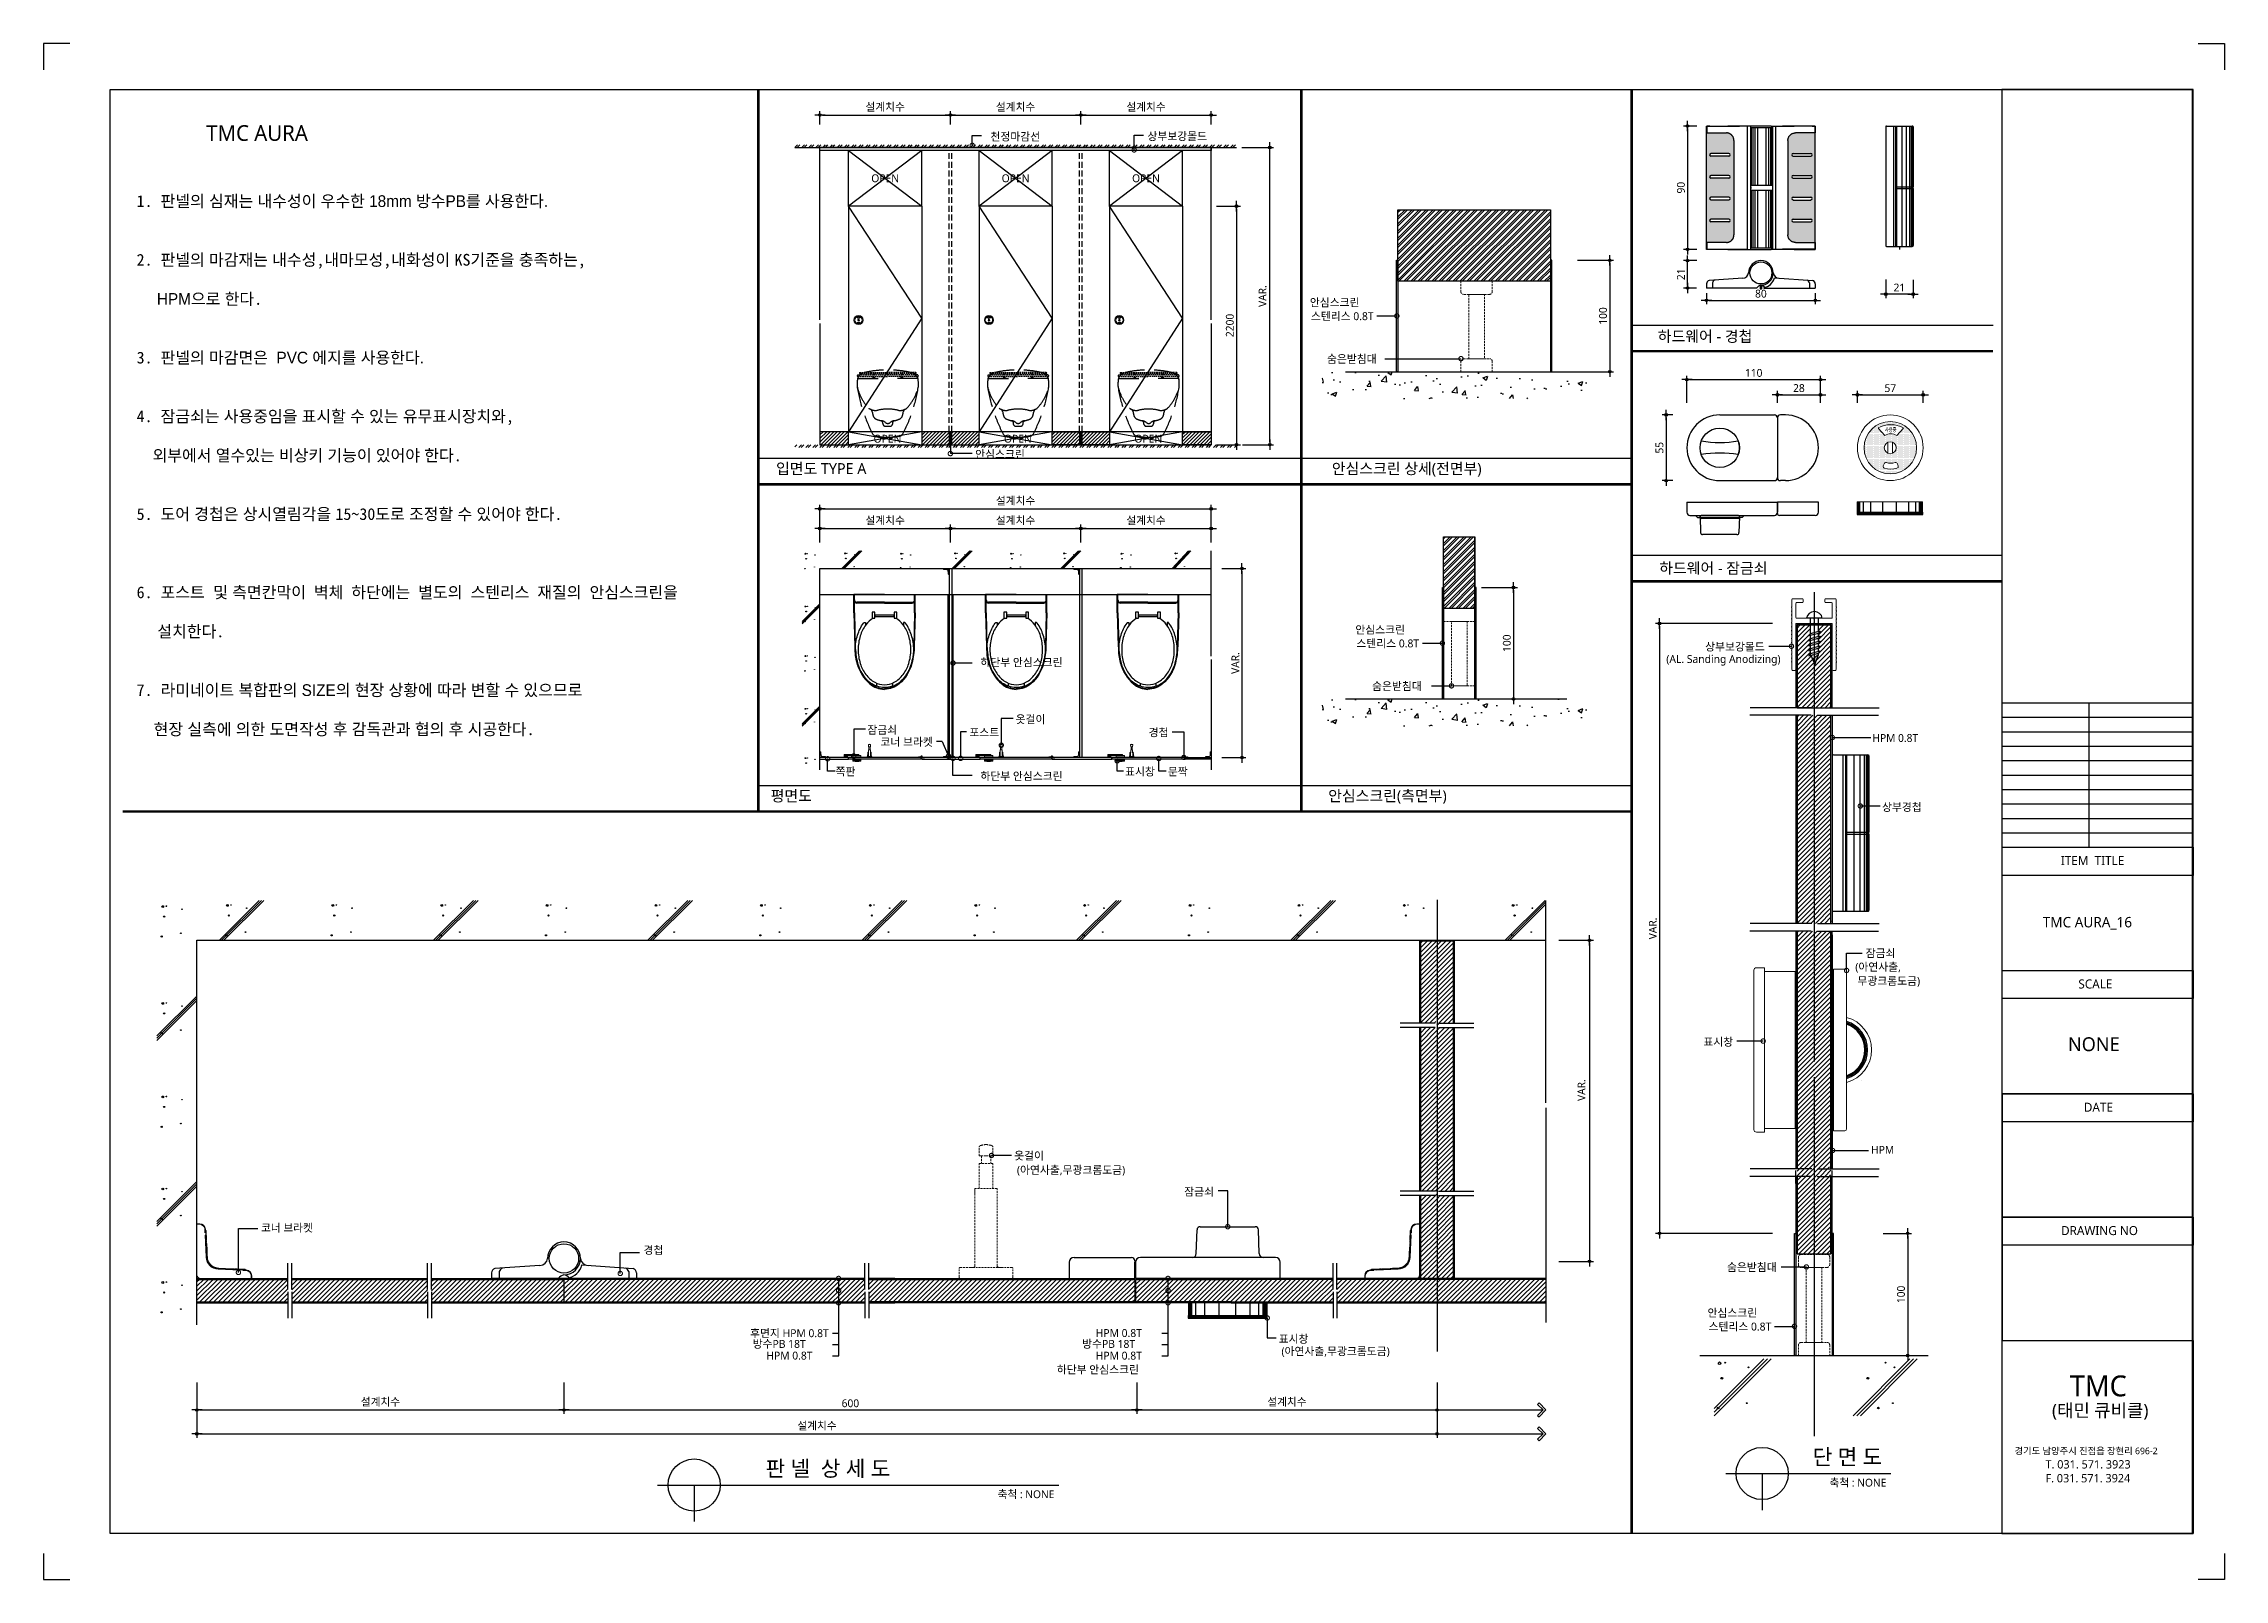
# Model space of a CAD drawing. Extents: x -256 to 8104, y -176 to 5714.
import ezdxf
from ezdxf.enums import TextEntityAlignment as Align

# ---------------------------------------------------------------- set-up
doc = ezdxf.new("R2010")
doc.units = 0
doc.header["$LTSCALE"] = 30
for name, pattern in [('CEN', [62, 60, -1, 0, -1]), ('HIDDEN', [0.375, 0.25, -0.125]), ('HIDDEN2', [4.7625, 3.175, -1.5875])]:
    doc.linetypes.add(name, pattern=pattern)
doc.layers.get('0').update_dxf_attribs({"linetype": 'CONTINUOUS'})
doc.layers.get('DEFPOINTS').update_dxf_attribs({"linetype": 'CONTINUOUS'})
for name, color, linetype in [('02---제품선', 4, 'CONTINUOUS'), ('0_toilet', 6, 'CONTINUOUS'), ('C', 2, 'CONTINUOUS'), ('curior-0Line', 252, 'CONTINUOUS'), ('DIM', 7, 'CONTINUOUS'), ('HAT', 8, 'CONTINUOUS'), ('HID', 9, 'HIDDEN'), ('jac text', 7, 'CONTINUOUS'), ('TIT', 3, 'CONTINUOUS'), ('경첩', 4, 'CONTINUOUS'), ('기타', 1, 'CONTINUOUS'), ('문자', 3, 'CONTINUOUS'), ('부자재', 4, 'CONTINUOUS'), ('상부보강몰드', 4, 'HIDDEN2'), ('옷걸이', 4, 'CONTINUOUS'), ('잠금쇠(회전형)', 4, 'CONTINUOUS'), ('중심선', 1, 'CEN'), ('치수', 1, 'CONTINUOUS'), ('판넬', 2, 'CONTINUOUS'), ('해치', 8, 'CONTINUOUS')]:
    doc.layers.add(name, color=color, linetype=linetype)
doc.styles.add('HDW', font='gulim.ttc')
doc.styles.add('돋움', font='malgun.ttf')
doc.dimstyles.new('10', dxfattribs={"dimscale": 10, "dimtxt": 3, "dimasz": 1, "dimexe": 1.5, "dimexo": 2, "dimgap": 1, "dimtad": 1, "dimdec": 0, "dimlunit": 6, "dimtxsty": '돋움', "dimblk": 'DIMDOT', "dimcen": -1, "dimdle": 1.5, "dimclrt": 3, "dimazin": 3, "dimtfac": 1, "dimtdec": 0, "dimtix": 1, "dimtmove": 2, "dimatfit": 3, "dimldrblk": 'DIMDOT', "dimarcsym": 0})
pattern_1 = [(45, (150000, 0), (-8.980256, 8.980256), [])]

# ---------------------------------------------------------------- blocks, each defined once
blk = doc.blocks.new('DIMDOT')
at = {"linetype": 'Continuous'}
blk.add_line((-2, 0), (2, 0), dxfattribs=at)
for radius in [0.5, 0.25]:
    blk.add_circle((0, 0), radius, dxfattribs=at)
blk = doc.blocks.new('*D341')
at = {"layer": 'DEFPOINTS', "color": 0}
for p in [(161541.7, 5615.9), (161041.7, 5559.6), (161541.7, 5559.6)]:
    blk.add_point(p, dxfattribs=at)
at = {"layer": 'DIM', "color": 0, "lineweight": -2, "ltscale": 10}
for p, q in [((161041.7, 5579.6), (161041.7, 5630.9)), ((161051.7, 5615.9), (161531.7, 5615.9)), ((161541.7, 5579.6), (161541.7, 5630.9))]:
    blk.add_line(p, q, dxfattribs=at)
at = {"layer": 'DIM', "color": 0, "lineweight": -2, "xscale": 10, "yscale": 10, "zscale": 10, "rotation": 180}
blk.add_blockref('DIMDOT', (161041.7, 5615.9), dxfattribs=at)
at = {"layer": 'DIM', "color": 0, "lineweight": -2, "xscale": 10, "yscale": 10, "zscale": 10}
blk.add_blockref('DIMDOT', (161541.7, 5615.9), dxfattribs=at)
at = {"layer": 'DIM', "color": 3, "insert": (161291.7, 5645.6), "char_height": 30, "attachment_point": 5, "style": '돋움'}
blk.add_mtext('설계치수', dxfattribs=at)
blk = doc.blocks.new('*D342')
at = {"layer": 'DEFPOINTS', "color": 0}
for p in [(162041.7, 5615.9), (161541.7, 5559.6), (162041.7, 5559.6)]:
    blk.add_point(p, dxfattribs=at)
at = {"layer": 'DIM', "color": 0, "lineweight": -2, "ltscale": 10}
for p, q in [((161541.7, 5579.6), (161541.7, 5630.9)), ((161551.7, 5615.9), (162031.7, 5615.9)), ((162041.7, 5579.6), (162041.7, 5630.9))]:
    blk.add_line(p, q, dxfattribs=at)
at = {"layer": 'DIM', "color": 0, "lineweight": -2, "xscale": 10, "yscale": 10, "zscale": 10, "rotation": 180}
blk.add_blockref('DIMDOT', (161541.7, 5615.9), dxfattribs=at)
at = {"layer": 'DIM', "color": 0, "lineweight": -2, "xscale": 10, "yscale": 10, "zscale": 10}
blk.add_blockref('DIMDOT', (162041.7, 5615.9), dxfattribs=at)
at = {"layer": 'DIM', "color": 3, "insert": (161791.7, 5645.6), "char_height": 30, "attachment_point": 5, "style": '돋움'}
blk.add_mtext('설계치수', dxfattribs=at)
blk = doc.blocks.new('_DOTSMALL')
at = {"color": 0, "linetype": 'ByBlock', "const_width": 0.5}
blk.add_lwpolyline([(-0.0625, 0, 1), (0.0625, 0, 1)], format="xyb", close=True, dxfattribs=at)
blk = doc.blocks.new('A$C63EC304E')
at = {"layer": '치수', "color": 1, "xscale": 2.5, "yscale": 2.5, "zscale": 2.5, "rotation": 234.3098741996962}
blk.add_blockref('_DOTSMALL', (0.31, 0.31), dxfattribs=at)
blk = doc.blocks.new('A$C2BC9653E')
at = {"layer": '치수', "xscale": 0.3333333333333333, "yscale": 0.3333333333333333, "zscale": 0.3333333333333333}
blk.add_blockref('A$C63EC304E', (0, 0), dxfattribs=at)
blk = doc.blocks.new('A$C7FC71301')
at = {"layer": '치수', "rotation": 180}
blk.add_blockref('A$C2BC9653E', (0.21, 0.21), dxfattribs=at)
blk = doc.blocks.new('A$C4A20372B')
at = {"layer": '치수'}
blk.add_blockref('A$C7FC71301', (0, 0), dxfattribs=at)
blk = doc.blocks.new('A$C566469F5')
at = {"layer": '치수'}
blk.add_blockref('A$C4A20372B', (0, 0), dxfattribs=at)
blk = doc.blocks.new('A$C7E317CD4')
at = {"layer": '해치', "xscale": 2, "yscale": 2, "zscale": 2}
blk.add_blockref('A$C566469F5', (0, 0), dxfattribs=at)
blk = doc.blocks.new('A$C601D7F27')
at = {"layer": '치수'}
blk.add_blockref('A$C7E317CD4', (0, 0), dxfattribs=at)
blk = doc.blocks.new('A$C38802C08')
at = {"layer": '치수'}
blk.add_blockref('A$C601D7F27', (0, 0), dxfattribs=at)
blk = doc.blocks.new('*D343')
at = {"layer": 'DEFPOINTS', "color": 0}
for p in [(162541.7, 5615.9), (162041.7, 5559.6), (162541.7, 5559.6)]:
    blk.add_point(p, dxfattribs=at)
at = {"layer": 'DIM', "color": 0, "lineweight": -2, "ltscale": 10}
for p, q in [((162041.7, 5579.6), (162041.7, 5630.9)), ((162051.7, 5615.9), (162531.7, 5615.9)), ((162541.7, 5579.6), (162541.7, 5630.9))]:
    blk.add_line(p, q, dxfattribs=at)
at = {"layer": 'DIM', "color": 0, "lineweight": -2, "xscale": 10, "yscale": 10, "zscale": 10, "rotation": 180}
blk.add_blockref('DIMDOT', (162041.7, 5615.9), dxfattribs=at)
at = {"layer": 'DIM', "color": 0, "lineweight": -2, "xscale": 10, "yscale": 10, "zscale": 10}
blk.add_blockref('DIMDOT', (162541.7, 5615.9), dxfattribs=at)
at = {"layer": 'DIM', "color": 3, "insert": (162291.7, 5645.6), "char_height": 30, "attachment_point": 5, "style": '돋움'}
blk.add_mtext('설계치수', dxfattribs=at)
blk = doc.blocks.new('*D344')
at = {"layer": 'DEFPOINTS', "color": 0}
for p in [(162541.7, 5266.7), (162541.7, 4351.7), (162638.6, 4351.7)]:
    blk.add_point(p, dxfattribs=at)
at = {"layer": 'DIM', "color": 0, "lineweight": -2, "ltscale": 10}
for p, q in [((162561.7, 5266.7), (162653.6, 5266.7)), ((162638.6, 5256.7), (162638.6, 4361.7)), ((162561.7, 4351.7), (162653.6, 4351.7))]:
    blk.add_line(p, q, dxfattribs=at)
at = {"layer": 'DIM', "color": 0, "lineweight": -2, "xscale": 10, "yscale": 10, "zscale": 10}
for p, rotation in [((162638.6, 5266.7), 90), ((162638.6, 4351.7), 270)]:
    blk.add_blockref('DIMDOT', p, dxfattribs=dict(at, rotation=rotation))
at = {"layer": 'DIM', "color": 3, "insert": (162613.1, 4809.2), "char_height": 30, "attachment_point": 5, "rotation": 90, "style": '돋움'}
blk.add_mtext('2200', dxfattribs=at)
blk = doc.blocks.new('*D345')
at = {"layer": 'DEFPOINTS', "color": 0}
for p in [(162562.7, 3876.8), (162562.7, 3151.8), (162659.6, 3151.8)]:
    blk.add_point(p, dxfattribs=at)
at = {"layer": 'DIM', "color": 0, "lineweight": -2, "ltscale": 10}
for p, q in [((162582.7, 3876.8), (162674.6, 3876.8)), ((162659.6, 3866.8), (162659.6, 3161.8)), ((162582.7, 3151.8), (162674.6, 3151.8))]:
    blk.add_line(p, q, dxfattribs=at)
at = {"layer": 'DIM', "color": 0, "lineweight": -2, "xscale": 10, "yscale": 10, "zscale": 10}
for p, rotation in [((162659.6, 3876.8), 90), ((162659.6, 3151.8), 270)]:
    blk.add_blockref('DIMDOT', p, dxfattribs=dict(at, rotation=rotation))
at = {"layer": 'DIM', "color": 3, "insert": (162634.4, 3514.3), "char_height": 30, "attachment_point": 5, "rotation": 90, "style": '돋움'}
blk.add_mtext('VAR.', dxfattribs=at)
blk = doc.blocks.new('*D346')
at = {"layer": 'DEFPOINTS', "color": 0}
for p in [(162541.7, 4030.4), (162041.7, 3957.3), (162541.7, 3957.3)]:
    blk.add_point(p, dxfattribs=at)
at = {"layer": 'DIM', "color": 0, "lineweight": -2, "ltscale": 10}
for p, q in [((162041.7, 3977.3), (162041.7, 4045.4)), ((162051.7, 4030.4), (162531.7, 4030.4)), ((162541.7, 3977.3), (162541.7, 4045.4))]:
    blk.add_line(p, q, dxfattribs=at)
at = {"layer": 'DIM', "color": 0, "lineweight": -2, "xscale": 10, "yscale": 10, "zscale": 10, "rotation": 180}
blk.add_blockref('DIMDOT', (162041.7, 4030.4), dxfattribs=at)
at = {"layer": 'DIM', "color": 0, "lineweight": -2, "xscale": 10, "yscale": 10, "zscale": 10}
blk.add_blockref('DIMDOT', (162541.7, 4030.4), dxfattribs=at)
at = {"layer": 'DIM', "color": 3, "insert": (162291.7, 4060), "char_height": 30, "attachment_point": 5, "style": '돋움'}
blk.add_mtext('설계치수', dxfattribs=at)
blk = doc.blocks.new('*D347')
at = {"layer": 'DEFPOINTS', "color": 0}
for p in [(162541.7, 4105.7), (161041.7, 3957.3), (162541.7, 3957.3)]:
    blk.add_point(p, dxfattribs=at)
at = {"layer": 'DIM', "color": 0, "lineweight": -2, "ltscale": 10}
for p, q in [((161041.7, 3977.3), (161041.7, 4120.7)), ((161051.7, 4105.7), (162531.7, 4105.7)), ((162541.7, 3977.3), (162541.7, 4120.7))]:
    blk.add_line(p, q, dxfattribs=at)
at = {"layer": 'DIM', "color": 0, "lineweight": -2, "xscale": 10, "yscale": 10, "zscale": 10, "rotation": 180}
blk.add_blockref('DIMDOT', (161041.7, 4105.7), dxfattribs=at)
at = {"layer": 'DIM', "color": 0, "lineweight": -2, "xscale": 10, "yscale": 10, "zscale": 10}
blk.add_blockref('DIMDOT', (162541.7, 4105.7), dxfattribs=at)
at = {"layer": 'DIM', "color": 3, "insert": (161791.7, 4135.4), "char_height": 30, "attachment_point": 5, "style": '돋움'}
blk.add_mtext('설계치수', dxfattribs=at)
blk = doc.blocks.new('*D348')
at = {"layer": 'DEFPOINTS', "color": 0}
for p in [(162041.7, 4030.4), (161541.7, 3957.3), (162041.7, 3957.3)]:
    blk.add_point(p, dxfattribs=at)
at = {"layer": 'DIM', "color": 0, "lineweight": -2, "ltscale": 10}
for p, q in [((161541.7, 3977.3), (161541.7, 4045.4)), ((161551.7, 4030.4), (162031.7, 4030.4)), ((162041.7, 3977.3), (162041.7, 4045.4))]:
    blk.add_line(p, q, dxfattribs=at)
at = {"layer": 'DIM', "color": 0, "lineweight": -2, "xscale": 10, "yscale": 10, "zscale": 10, "rotation": 180}
blk.add_blockref('DIMDOT', (161541.7, 4030.4), dxfattribs=at)
at = {"layer": 'DIM', "color": 0, "lineweight": -2, "xscale": 10, "yscale": 10, "zscale": 10}
blk.add_blockref('DIMDOT', (162041.7, 4030.4), dxfattribs=at)
at = {"layer": 'DIM', "color": 3, "insert": (161791.7, 4060), "char_height": 30, "attachment_point": 5, "style": '돋움'}
blk.add_mtext('설계치수', dxfattribs=at)
blk = doc.blocks.new('*D349')
at = {"layer": 'DEFPOINTS', "color": 0}
for p in [(161541.7, 4030.4), (161041.7, 3957.3), (161541.7, 3957.3)]:
    blk.add_point(p, dxfattribs=at)
at = {"layer": 'DIM', "color": 0, "lineweight": -2, "ltscale": 10}
for p, q in [((161041.7, 3977.3), (161041.7, 4045.4)), ((161051.7, 4030.4), (161531.7, 4030.4)), ((161541.7, 3977.3), (161541.7, 4045.4))]:
    blk.add_line(p, q, dxfattribs=at)
at = {"layer": 'DIM', "color": 0, "lineweight": -2, "xscale": 10, "yscale": 10, "zscale": 10, "rotation": 180}
blk.add_blockref('DIMDOT', (161041.7, 4030.4), dxfattribs=at)
at = {"layer": 'DIM', "color": 0, "lineweight": -2, "xscale": 10, "yscale": 10, "zscale": 10}
blk.add_blockref('DIMDOT', (161541.7, 4030.4), dxfattribs=at)
at = {"layer": 'DIM', "color": 3, "insert": (161291.7, 4060), "char_height": 30, "attachment_point": 5, "style": '돋움'}
blk.add_mtext('설계치수', dxfattribs=at)
blk = doc.blocks.new('*D350')
at = {"layer": 'DEFPOINTS', "color": 0}
for p in [(158653.4, 775.5), (160060.5, 775.5), (160060.5, 649.8)]:
    blk.add_point(p, dxfattribs=at)
at = {"layer": 'DIM', "color": 0, "lineweight": -2, "ltscale": 10}
for p, q in [((158653.4, 755.5), (158653.4, 634.8)), ((160060.5, 755.5), (160060.5, 634.8)), ((158663.4, 649.8), (160050.5, 649.8))]:
    blk.add_line(p, q, dxfattribs=at)
at = {"layer": 'DIM', "color": 0, "lineweight": -2, "xscale": 10, "yscale": 10, "zscale": 10, "rotation": 180}
blk.add_blockref('DIMDOT', (158653.4, 649.8), dxfattribs=at)
at = {"layer": 'DIM', "color": 0, "lineweight": -2, "xscale": 10, "yscale": 10, "zscale": 10}
blk.add_blockref('DIMDOT', (160060.5, 649.8), dxfattribs=at)
at = {"layer": 'DIM', "color": 3, "insert": (159357, 679.5), "char_height": 30, "attachment_point": 5, "style": '돋움'}
blk.add_mtext('설계치수', dxfattribs=at)
blk = doc.blocks.new('*D351')
at = {"layer": 'DEFPOINTS', "color": 0}
for p in [(158653.4, 775.5), (163407.3, 775.5), (163407.3, 558.3)]:
    blk.add_point(p, dxfattribs=at)
at = {"layer": 'DIM', "color": 0, "lineweight": -2, "ltscale": 10}
for p, q in [((158653.4, 755.5), (158653.4, 543.3)), ((163407.3, 755.5), (163407.3, 543.3)), ((158663.4, 558.3), (163397.3, 558.3))]:
    blk.add_line(p, q, dxfattribs=at)
at = {"layer": 'DIM', "color": 0, "lineweight": -2, "xscale": 10, "yscale": 10, "zscale": 10, "rotation": 180}
blk.add_blockref('DIMDOT', (158653.4, 558.3), dxfattribs=at)
at = {"layer": 'DIM', "color": 0, "lineweight": -2, "xscale": 10, "yscale": 10, "zscale": 10}
blk.add_blockref('DIMDOT', (163407.3, 558.3), dxfattribs=at)
at = {"layer": 'DIM', "color": 3, "insert": (161030.4, 588), "char_height": 30, "attachment_point": 5, "style": '돋움'}
blk.add_mtext('설계치수', dxfattribs=at)
blk = doc.blocks.new('*D352')
at = {"layer": 'DEFPOINTS', "color": 0}
for p in [(162256.5, 775.5), (163407.3, 775.5), (163407.3, 649.8)]:
    blk.add_point(p, dxfattribs=at)
at = {"layer": 'DIM', "color": 0, "lineweight": -2, "ltscale": 10}
for p, q in [((162256.5, 755.5), (162256.5, 634.8)), ((163407.3, 755.5), (163407.3, 634.8)), ((162266.5, 649.8), (163397.3, 649.8))]:
    blk.add_line(p, q, dxfattribs=at)
at = {"layer": 'DIM', "color": 0, "lineweight": -2, "xscale": 10, "yscale": 10, "zscale": 10, "rotation": 180}
blk.add_blockref('DIMDOT', (162256.5, 649.8), dxfattribs=at)
at = {"layer": 'DIM', "color": 0, "lineweight": -2, "xscale": 10, "yscale": 10, "zscale": 10}
blk.add_blockref('DIMDOT', (163407.3, 649.8), dxfattribs=at)
at = {"layer": 'DIM', "color": 3, "insert": (162831.9, 679.5), "char_height": 30, "attachment_point": 5, "style": '돋움'}
blk.add_mtext('설계치수', dxfattribs=at)
blk = doc.blocks.new('*D353')
at = {"layer": 'DEFPOINTS', "color": 0}
for p in [(160060.5, 775.5), (162256.5, 775.5), (162256.5, 649.8)]:
    blk.add_point(p, dxfattribs=at)
at = {"layer": 'DIM', "color": 0, "lineweight": -2, "ltscale": 10}
for p, q in [((160060.5, 755.5), (160060.5, 634.8)), ((162256.5, 755.5), (162256.5, 634.8)), ((160070.5, 649.8), (162246.5, 649.8))]:
    blk.add_line(p, q, dxfattribs=at)
at = {"layer": 'DIM', "color": 0, "lineweight": -2, "xscale": 10, "yscale": 10, "zscale": 10, "rotation": 180}
blk.add_blockref('DIMDOT', (160060.5, 649.8), dxfattribs=at)
at = {"layer": 'DIM', "color": 0, "lineweight": -2, "xscale": 10, "yscale": 10, "zscale": 10}
blk.add_blockref('DIMDOT', (162256.5, 649.8), dxfattribs=at)
at = {"layer": 'DIM', "color": 3, "insert": (161158.5, 675.3), "char_height": 30, "attachment_point": 5, "style": '돋움'}
blk.add_mtext('600', dxfattribs=at)
blk = doc.blocks.new('A$C06B31977')
for p, q in [((1.26, 11.06), (1.26, 21.17)), ((1.26, 10.11), (1.26, 0))]:
    blk.add_line(p, q)
blk = doc.blocks.new('*D354')
at = {"layer": 'DEFPOINTS', "color": 0}
for p in [(163854.1, 2451.2), (163854.1, 1219.8), (163992, 1219.8)]:
    blk.add_point(p, dxfattribs=at)
at = {"layer": 'DIM', "color": 0, "lineweight": -2, "ltscale": 10}
for p, q in [((163874.1, 2451.2), (164007, 2451.2)), ((163992, 2441.2), (163992, 1229.8)), ((163874.1, 1219.8), (164007, 1219.8))]:
    blk.add_line(p, q, dxfattribs=at)
at = {"layer": 'DIM', "color": 0, "lineweight": -2, "xscale": 10, "yscale": 10, "zscale": 10}
for p, rotation in [((163992, 2451.2), 90), ((163992, 1219.8), 270)]:
    blk.add_blockref('DIMDOT', p, dxfattribs=dict(at, rotation=rotation))
at = {"layer": 'DIM', "color": 3, "insert": (163961.2, 1876.4), "char_height": 30, "attachment_point": 5, "rotation": 90, "style": '돋움'}
blk.add_mtext('VAR.', dxfattribs=at)
blk = doc.blocks.new('A$C13EB2441')
for p, q in [((0.84, 7.37), (0.84, 14.11)), ((0.84, 6.74), (0.84, 0))]:
    blk.add_line(p, q)
blk = doc.blocks.new('*D355')
at = {"layer": 'DEFPOINTS', "color": 0}
for p in [(164877.2, 4601.3), (164365.2, 4492.7), (164877.2, 4492.7)]:
    blk.add_point(p, dxfattribs=at)
at = {"layer": 'DIM', "color": 0, "lineweight": -2, "ltscale": 10}
for p, q in [((164365.2, 4512.7), (164365.2, 4616.3)), ((164375.2, 4601.3), (164867.2, 4601.3)), ((164877.2, 4512.7), (164877.2, 4616.3))]:
    blk.add_line(p, q, dxfattribs=at)
at = {"layer": 'DIM', "color": 0, "lineweight": -2, "xscale": 10, "yscale": 10, "zscale": 10, "rotation": 180}
blk.add_blockref('DIMDOT', (164365.2, 4601.3), dxfattribs=at)
at = {"layer": 'DIM', "color": 0, "lineweight": -2, "xscale": 10, "yscale": 10, "zscale": 10}
blk.add_blockref('DIMDOT', (164877.2, 4601.3), dxfattribs=at)
at = {"layer": 'DIM', "color": 3, "insert": (164621.2, 4626.9), "char_height": 30, "attachment_point": 5, "style": '돋움'}
blk.add_mtext('110', dxfattribs=at)
blk = doc.blocks.new('*D356')
at = {"layer": 'DEFPOINTS', "color": 0}
for p in [(164877.2, 4543.3), (164712.2, 4492.7), (164877.2, 4492.7)]:
    blk.add_point(p, dxfattribs=at)
at = {"layer": 'DIM', "color": 0, "lineweight": -2, "ltscale": 10}
for p, q in [((164712.2, 4512.7), (164712.2, 4558.3)), ((164722.2, 4543.3), (164867.2, 4543.3)), ((164877.2, 4512.7), (164877.2, 4558.3))]:
    blk.add_line(p, q, dxfattribs=at)
at = {"layer": 'DIM', "color": 0, "lineweight": -2, "xscale": 10, "yscale": 10, "zscale": 10, "rotation": 180}
blk.add_blockref('DIMDOT', (164712.2, 4543.3), dxfattribs=at)
at = {"layer": 'DIM', "color": 0, "lineweight": -2, "xscale": 10, "yscale": 10, "zscale": 10}
blk.add_blockref('DIMDOT', (164877.2, 4543.3), dxfattribs=at)
at = {"layer": 'DIM', "color": 3, "insert": (164794.7, 4568.8), "char_height": 30, "attachment_point": 5, "style": '돋움'}
blk.add_mtext('28', dxfattribs=at)
blk = doc.blocks.new('*D357')
at = {"layer": 'DEFPOINTS', "color": 0}
for p in [(165270.9, 4543.3), (165018.9, 4492.7), (165270.9, 4492.7)]:
    blk.add_point(p, dxfattribs=at)
at = {"layer": 'DIM', "color": 0, "lineweight": -2, "ltscale": 10}
for p, q in [((165018.9, 4512.7), (165018.9, 4558.3)), ((165028.9, 4543.3), (165260.9, 4543.3)), ((165270.9, 4512.7), (165270.9, 4558.3))]:
    blk.add_line(p, q, dxfattribs=at)
at = {"layer": 'DIM', "color": 0, "lineweight": -2, "xscale": 10, "yscale": 10, "zscale": 10, "rotation": 180}
blk.add_blockref('DIMDOT', (165018.9, 4543.3), dxfattribs=at)
at = {"layer": 'DIM', "color": 0, "lineweight": -2, "xscale": 10, "yscale": 10, "zscale": 10}
blk.add_blockref('DIMDOT', (165270.9, 4543.3), dxfattribs=at)
at = {"layer": 'DIM', "color": 3, "insert": (165144.9, 4568.6), "char_height": 30, "attachment_point": 5, "style": '돋움'}
blk.add_mtext('57', dxfattribs=at)
blk = doc.blocks.new('*D358')
at = {"layer": 'DEFPOINTS', "color": 0}
for p in [(164422.8, 5574), (164367.8, 5100.9), (164422.8, 5100.9)]:
    blk.add_point(p, dxfattribs=at)
at = {"layer": 'DIM', "color": 0, "lineweight": -2, "ltscale": 10}
for p, q in [((164402.8, 5574), (164352.8, 5574)), ((164367.8, 5564), (164367.8, 5110.9)), ((164402.8, 5100.9), (164352.8, 5100.9))]:
    blk.add_line(p, q, dxfattribs=at)
at = {"layer": 'DIM', "color": 0, "lineweight": -2, "xscale": 10, "yscale": 10, "zscale": 10}
for p, rotation in [((164367.8, 5574), 90), ((164367.8, 5100.9), 270)]:
    blk.add_blockref('DIMDOT', p, dxfattribs=dict(at, rotation=rotation))
at = {"layer": 'DIM', "color": 3, "insert": (164342.3, 5337.5), "char_height": 30, "attachment_point": 5, "rotation": 90, "style": '돋움'}
blk.add_mtext('90', dxfattribs=at)
blk = doc.blocks.new('*D359')
at = {"layer": 'DEFPOINTS', "color": 0}
for p in [(164440.4, 4952.7), (164857.5, 4952.7), (164857.5, 4905.3)]:
    blk.add_point(p, dxfattribs=at)
at = {"layer": 'DIM', "color": 0, "lineweight": -2, "ltscale": 10}
for p, q in [((164440.4, 4932.7), (164440.4, 4890.3)), ((164857.5, 4932.7), (164857.5, 4890.3)), ((164450.4, 4905.3), (164847.5, 4905.3))]:
    blk.add_line(p, q, dxfattribs=at)
at = {"layer": 'DIM', "color": 0, "lineweight": -2, "xscale": 10, "yscale": 10, "zscale": 10, "rotation": 180}
blk.add_blockref('DIMDOT', (164440.4, 4905.3), dxfattribs=at)
at = {"layer": 'DIM', "color": 0, "lineweight": -2, "xscale": 10, "yscale": 10, "zscale": 10}
blk.add_blockref('DIMDOT', (164857.5, 4905.3), dxfattribs=at)
at = {"layer": 'DIM', "color": 3, "insert": (164648.9, 4930.8), "char_height": 30, "attachment_point": 5, "style": '돋움'}
blk.add_mtext('80', dxfattribs=at)
blk = doc.blocks.new('*D360')
at = {"layer": 'DEFPOINTS', "color": 0}
for p in [(164367.8, 5057.7), (164422.8, 5057.7), (164422.1, 4952.7)]:
    blk.add_point(p, dxfattribs=at)
at = {"layer": 'DIM', "color": 0, "lineweight": -2, "ltscale": 10}
for p, q in [((164402.8, 5057.7), (164352.8, 5057.7)), ((164367.8, 4962.7), (164367.8, 5047.7)), ((164402.1, 4952.7), (164352.8, 4952.7))]:
    blk.add_line(p, q, dxfattribs=at)
at = {"layer": 'DIM', "color": 0, "lineweight": -2, "xscale": 10, "yscale": 10, "zscale": 10}
for p, rotation in [((164367.8, 5057.7), 90), ((164367.8, 4952.7), 270)]:
    blk.add_blockref('DIMDOT', p, dxfattribs=dict(at, rotation=rotation))
at = {"layer": 'DIM', "color": 3, "insert": (164342.5, 5005.2), "char_height": 30, "attachment_point": 5, "rotation": 90, "style": '돋움'}
blk.add_mtext('21', dxfattribs=at)
blk = doc.blocks.new('*D361')
at = {"layer": 'DEFPOINTS', "color": 0}
for p in [(165127.3, 5004.9), (165232.3, 5004.1), (165127.3, 4929.2)]:
    blk.add_point(p, dxfattribs=at)
at = {"layer": 'DIM', "color": 0, "lineweight": -2, "ltscale": 10}
for p, q in [((165127.3, 4984.9), (165127.3, 4914.2)), ((165232.3, 4984.1), (165232.3, 4914.2)), ((165222.3, 4929.2), (165137.3, 4929.2))]:
    blk.add_line(p, q, dxfattribs=at)
at = {"layer": 'DIM', "color": 0, "lineweight": -2, "xscale": 10, "yscale": 10, "zscale": 10, "rotation": 180}
blk.add_blockref('DIMDOT', (165127.3, 4929.2), dxfattribs=at)
at = {"layer": 'DIM', "color": 0, "lineweight": -2, "xscale": 10, "yscale": 10, "zscale": 10}
blk.add_blockref('DIMDOT', (165232.3, 4929.2), dxfattribs=at)
at = {"layer": 'DIM', "color": 3, "insert": (165179.8, 4954.5), "char_height": 30, "attachment_point": 5, "style": '돋움'}
blk.add_mtext('21', dxfattribs=at)
blk = doc.blocks.new('A$C10E41893')
at = {"layer": '부자재'}
for p, q in [((6, 0), (6, 196)), ((123, 196), (6, 196)), ((123, 192), (6, 192)), ((55, 0), (55, 177)), ((61, 0), (61, 177)), ((6, 0), (6, -196)), ((55, 0), (55, -177)), ((61, 0), (61, -177)), ((123, -192), (6, -192)), ((123, -196), (6, -196))]:
    blk.add_line(p, q, dxfattribs=at)
for points in [[(123, 196, -0.012538), (123, 196), (335, 190, -0.055395), (445, 175, -0.154276), (577, 93, -0.179504), (612, 0, -0.179504)], [(123, 192, -0.012538), (123, 192), (335, 187, -0.055395), (444, 172, -0.154276), (574, 91, -0.179504), (608, 0, -0.179504)], [(157, -72, 0.089162), (200, -119, 0.085733), (270, -155, 0.075373), (359, -168, 0.075373), (447, -155, 0.085733), (517, -119, 0.106084), (567, -62, 0.126931), (583, 0, 0.126931), (567, 62, 0.106084), (517, 119, 0.085733), (447, 155, 0.075373), (359, 168, 0.075373), (270, 155, 0.085733), (200, 119, 0.089162), (157, 72)], [(572, 51), (589, 51), (589, 60, 0.021185), (583, 71, 0.106084), (528, 134, 0.085733), (453, 172, 0.075373), (359, 187, 0.075373), (265, 172, 0.085733), (189, 134, 0.007337), (184, 130), (184, 122), (205, 122)], [(123, -196, 0.012538), (123, -196), (335, -190, 0.055395), (445, -175, 0.154276), (577, -93, 0.179504), (612, 0, 0.179504)], [(123, -192, 0.012538), (123, -192), (335, -187, 0.055395), (444, -172, 0.154276), (574, -91, 0.179504), (608, 0, 0.179504)], [(589, -51, 0.090214), (598, 0, 0.090214), (589, 51, 0.106084)], [(572, -51), (589, -51), (589, -60, -0.021185), (583, -71, -0.106084), (528, -134, -0.085733), (453, -172, -0.075373), (359, -187, -0.075373), (265, -172, -0.085733), (189, -134, -0.007337), (184, -130), (184, -122), (205, -122)]]:
    blk.add_lwpolyline(points, format="xyb", dxfattribs=at)
blk.add_lwpolyline([(138, -61), (119, -61), (119, -79), (157, -79), (157, -61), (138, -61), (147, -61), (147, 61), (138, 61), (157, 61), (157, 79), (119, 79), (119, 61), (138, 61), (138, -61), (119, -61)], dxfattribs=at)
for centre, start, end in [((40, 177), 0, 90), ((46, 177), 0, 90), ((40, -177), 270, 0), ((46, -177), 270, 0)]:
    blk.add_arc(centre, 15, start, end, dxfattribs=at)
blk = doc.blocks.new('A$C460A2A32')
at = {"color": 0}
for p, q in [((3, 20), (0, 16)), ((3, 20), (9, 20)), ((4, 10), (162, 10)), ((9, 20), (162, 20)), ((13, 32), (11, 30)), ((13, 32), (162, 32)), ((13, 27), (162, 27)), ((312, 32), (162, 32)), ((312, 27), (162, 27)), ((316, 20), (162, 20)), ((321, 10), (162, 10)), ((312, 32), (313, 30)), ((322, 20), (316, 20)), ((322, 20), (324, 16))]:
    blk.add_line(p, q, dxfattribs=at)
for centre, radius, start, end in [((4, 14), 4, 150.0107, 270), ((13, 29), 2, 135, 270), ((109, 28), 26, 182.6717, 198.4118), ((109, 10), 26, 180, 202.6199), ((107, 28), 23, 183.0205, 200.9186), ((107, 10), 23, 180, 205.7715), ((69, 10), 23, 334.2285, 0), ((69, 28), 23, 339.0814, 356.9795), ((67, 10), 26, 337.3801, 0), ((67, 28), 26, 341.5882, 357.3283), ((257, 10), 26, 180, 202.6199), ((257, 28), 26, 182.6717, 198.4118), ((256, 28), 23, 183.0205, 200.9186), ((256, 10), 23, 180, 205.7715), ((217, 10), 23, 334.2285, 0), ((217, 28), 23, 339.0814, 356.9795), ((216, 28), 26, 341.5882, 357.3283), ((216, 10), 26, 337.3801, 0), ((312, 29), 2, 270, 45), ((321, 14), 4, 270, 29.9893)]:
    blk.add_arc(centre, radius, start, end, dxfattribs=at)
blk = doc.blocks.new('*D362')
at = {"layer": 'DEFPOINTS', "color": 0}
for p in [(164330.9, 4466.1), (164285.2, 4214.1), (164330.9, 4214.1)]:
    blk.add_point(p, dxfattribs=at)
at = {"layer": 'DIM', "color": 0, "lineweight": -2, "ltscale": 10}
for p, q in [((164310.9, 4466.1), (164270.2, 4466.1)), ((164285.2, 4456.1), (164285.2, 4224.1)), ((164310.9, 4214.1), (164270.2, 4214.1))]:
    blk.add_line(p, q, dxfattribs=at)
at = {"layer": 'DIM', "color": 0, "lineweight": -2, "xscale": 10, "yscale": 10, "zscale": 10}
for p, rotation in [((164285.2, 4466.1), 90), ((164285.2, 4214.1), 270)]:
    blk.add_blockref('DIMDOT', p, dxfattribs=dict(at, rotation=rotation))
at = {"layer": 'DIM', "color": 3, "insert": (164259.9, 4340.1), "char_height": 30, "attachment_point": 5, "rotation": 90, "style": '돋움'}
blk.add_mtext('55', dxfattribs=at)
blk = doc.blocks.new('*D363')
at = {"layer": 'DEFPOINTS', "color": 0}
for p in [(164712.9, 3666.1), (164260.1, 1327.1), (164712.9, 1327.1)]:
    blk.add_point(p, dxfattribs=at)
at = {"layer": 'DIM', "color": 0, "lineweight": -2, "ltscale": 10}
for p, q in [((164692.9, 3666.1), (164245.1, 3666.1)), ((164260.1, 3656.1), (164260.1, 1337.1)), ((164692.9, 1327.1), (164245.1, 1327.1))]:
    blk.add_line(p, q, dxfattribs=at)
at = {"layer": 'DIM', "color": 0, "lineweight": -2, "xscale": 10, "yscale": 10, "zscale": 10}
for p, rotation in [((164260.1, 3666.1), 90), ((164260.1, 1327.1), 270)]:
    blk.add_blockref('DIMDOT', p, dxfattribs=dict(at, rotation=rotation))
at = {"layer": 'DIM', "color": 3, "insert": (164234.8, 2496.6), "char_height": 30, "attachment_point": 5, "rotation": 90, "style": '돋움'}
blk.add_mtext('VAR.', dxfattribs=at)
blk = doc.blocks.new('*D364')
at = {"layer": 'DEFPOINTS', "color": 0}
for p in [(165097.3, 1327.2), (165097.3, 858.9), (165211.6, 858.9)]:
    blk.add_point(p, dxfattribs=at)
at = {"layer": 'DIM', "color": 0, "lineweight": -2, "ltscale": 10}
for p, q in [((165117.3, 1327.2), (165226.6, 1327.2)), ((165211.6, 1317.2), (165211.6, 868.9)), ((165117.3, 858.9), (165226.6, 858.9))]:
    blk.add_line(p, q, dxfattribs=at)
at = {"layer": 'DIM', "color": 0, "lineweight": -2, "xscale": 10, "yscale": 10, "zscale": 10}
for p, rotation in [((165211.6, 1327.2), 90), ((165211.6, 858.9), 270)]:
    blk.add_blockref('DIMDOT', p, dxfattribs=dict(at, rotation=rotation))
at = {"layer": 'DIM', "color": 3, "insert": (165186, 1093), "char_height": 30, "attachment_point": 5, "rotation": 90, "style": '돋움'}
blk.add_mtext('100', dxfattribs=at)
blk = doc.blocks.new('*D365')
at = {"layer": 'DEFPOINTS', "color": 0}
for p in [(163557.7, 3804.2), (163557.7, 3376.7), (163700.6, 3376.7)]:
    blk.add_point(p, dxfattribs=at)
at = {"layer": 'DIM', "color": 0, "lineweight": -2, "ltscale": 10}
for p, q in [((163577.7, 3804.2), (163715.6, 3804.2)), ((163700.6, 3794.2), (163700.6, 3386.7)), ((163577.7, 3376.7), (163715.6, 3376.7))]:
    blk.add_line(p, q, dxfattribs=at)
at = {"layer": 'DIM', "color": 0, "lineweight": -2, "xscale": 10, "yscale": 10, "zscale": 10}
for p, rotation in [((163700.6, 3804.2), 90), ((163700.6, 3376.7), 270)]:
    blk.add_blockref('DIMDOT', p, dxfattribs=dict(at, rotation=rotation))
at = {"layer": 'DIM', "color": 3, "insert": (163675, 3590.5), "char_height": 30, "attachment_point": 5, "rotation": 90, "style": '돋움'}
blk.add_mtext('100', dxfattribs=at)
blk = doc.blocks.new('*D366')
at = {"layer": 'DEFPOINTS', "color": 0}
for p in [(163926.4, 5059.1), (163926.4, 4631.7), (164069.3, 4631.7)]:
    blk.add_point(p, dxfattribs=at)
at = {"layer": 'DIM', "color": 0, "lineweight": -2, "ltscale": 10}
for p, q in [((163946.4, 5059.1), (164084.3, 5059.1)), ((164069.3, 5049.1), (164069.3, 4641.7)), ((163946.4, 4631.7), (164084.3, 4631.7))]:
    blk.add_line(p, q, dxfattribs=at)
at = {"layer": 'DIM', "color": 0, "lineweight": -2, "xscale": 10, "yscale": 10, "zscale": 10}
for p, rotation in [((164069.3, 5059.1), 90), ((164069.3, 4631.7), 270)]:
    blk.add_blockref('DIMDOT', p, dxfattribs=dict(at, rotation=rotation))
at = {"layer": 'DIM', "color": 3, "insert": (164043.7, 4845.4), "char_height": 30, "attachment_point": 5, "rotation": 90, "style": '돋움'}
blk.add_mtext('100', dxfattribs=at)
blk = doc.blocks.new('*D367')
at = {"layer": 'DEFPOINTS', "color": 0}
for p in [(162638.6, 5491.5), (162766, 5491.5), (162641.1, 4351.7)]:
    blk.add_point(p, dxfattribs=at)
at = {"layer": 'DIM', "color": 0, "lineweight": -2, "ltscale": 10}
for p, q in [((162658.6, 5491.5), (162781, 5491.5)), ((162766, 4361.7), (162766, 5481.5)), ((162661.1, 4351.7), (162781, 4351.7))]:
    blk.add_line(p, q, dxfattribs=at)
at = {"layer": 'DIM', "color": 0, "lineweight": -2, "xscale": 10, "yscale": 10, "zscale": 10}
for p, rotation in [((162766, 5491.5), 90), ((162766, 4351.7), 270)]:
    blk.add_blockref('DIMDOT', p, dxfattribs=dict(at, rotation=rotation))
at = {"layer": 'DIM', "color": 3, "insert": (162738.7, 4921.6), "char_height": 30, "attachment_point": 5, "rotation": 90, "style": '돋움'}
blk.add_mtext('VAR.', dxfattribs=at)
blk = doc.blocks.new('AURA_16', base_point=(158321.5, 175.8))
h = blk.add_hatch()
h.set_pattern_fill('ANSI31', color=3, scale=3, angle=180)
h.set_pattern_definition([(225, (158360, 0), (6.735192, -6.735192), [])])
h.paths.add_polyline_path([(161151.7, 4401.7), (161041.7, 4401.7), (161041.7, 4351.7), (161151.7, 4351.7)])
h.paths.add_polyline_path([(161536.7, 4401.7), (161431.7, 4401.7), (161431.7, 4351.7), (161536.7, 4351.7)])
h.paths.add_polyline_path([(161651.7, 4401.7), (161546.7, 4401.7), (161546.7, 4351.7), (161651.7, 4351.7)])
h.paths.add_polyline_path([(162036.7, 4401.7), (161931.7, 4401.7), (161931.7, 4351.7), (162036.7, 4351.7)])
h.paths.add_polyline_path([(162151.7, 4401.7), (162046.7, 4401.7), (162046.7, 4351.7), (162151.7, 4351.7)])
h.paths.add_polyline_path([(162541.7, 4401.7), (162431.7, 4401.7), (162431.7, 4351.7), (162541.7, 4351.7)])
h = blk.add_hatch()
h.set_pattern_fill('ANSI31', color=2, style=0)
h.set_pattern_definition([(45, (158360, 0), (-2.245064, 2.245064), [])])
h.paths.add_polyline_path([(161546.7, 4401.7), (161536.7, 4401.7), (161536.7, 4351.7), (161546.7, 4351.7)])
h = blk.add_hatch()
h.set_pattern_fill('ANSI31', color=2, style=0)
h.set_pattern_definition([(45, (158860, 0), (-2.245064, 2.245064), [])])
h.paths.add_polyline_path([(162046.7, 4401.7), (162036.7, 4401.7), (162036.7, 4351.7), (162046.7, 4351.7)])
h = blk.add_hatch()
h.set_pattern_fill('ANSI31', color=2, style=0)
h.set_pattern_definition([(45, (161538.1663, 1839.9894), (-2.245064, 2.245064), [])])
h.paths.add_polyline_path([(163432.7, 3804.2), (163427.7, 3804.2), (163427.7, 3592.5, -1), (163427.7, 3588.4), (163427.7, 3376.7), (163432.7, 3376.7)])
h.paths.add_polyline_path([(163557.7, 3588.4, -1), (163557.7, 3592.5), (163557.7, 3804.2), (163552.7, 3804.2), (163552.7, 3376.7), (163557.7, 3376.7)])
at = {"layer": 'HAT'}
h = blk.add_hatch(dxfattribs=at)
h.set_pattern_fill('ANSI32', color=256, scale=2, style=0)
h.set_pattern_definition([(45, (149705.63, -141.476), (-13.470384, 13.470384), []), (45, (149714.61, -141.476), (-13.470384, 13.470384), [])])
h.paths.add_polyline_path([(160945, 5501.5), (162638.6, 5501.5), (162638.6, 5491.5), (160945, 5491.5)])
h = blk.add_hatch(dxfattribs=at)
h.set_pattern_fill('ANSI32', color=256, scale=2, style=0)
h.set_pattern_definition([(45, (150000, 0), (-13.470384, 13.470384), []), (45, (150008.98, 0), (-13.470384, 13.470384), [])])
h.paths.add_polyline_path([(163256.9, 5252.9), (163842.3, 5252.9), (163842.3, 4978.3), (163256.9, 4978.3)])
h = blk.add_hatch(dxfattribs=at)
h.set_pattern_fill('ANSI32', color=256, scale=2, style=0)
h.set_pattern_definition([(45, (149705.63, 40.504), (-13.470384, 13.470384), []), (45, (149714.61, 40.504), (-13.470384, 13.470384), [])])
h.paths.add_polyline_path([(160945, 4341.3), (162638.6, 4341.3), (162638.6, 4351.3), (160945, 4351.3)])
h = blk.add_hatch(dxfattribs=at)
h.set_pattern_fill('ANSI32', color=256, scale=2, style=0)
h.set_pattern_definition([(45, (158351.317, 0), (-13.470384, 13.470384), []), (45, (158360.298, 0), (-13.470384, 13.470384), [])])
h.paths.add_polyline_path([(163552.7, 3998), (163432.7, 3998), (163432.7, 3723.4), (163552.7, 3723.4), (163552.7, 3804.2)])
at = {"layer": 'HAT', "transparency": 33554687}
h = blk.add_hatch(dxfattribs=at)
h.set_pattern_fill('ANSI31', color=256, scale=4, style=0)
h.set_pattern_definition(pattern_1)
h.paths.add_polyline_path([(164787.6, 3343.1), (164844, 3343.1), (164852.6, 3343.1), (164852.6, 3547.8), (164832.5, 3542.4), (164839.1, 3551.2), (164839.1, 3563.4), (164832.5, 3561.7), (164839, 3570.4), (164839.1, 3570.4), (164839.1, 3582.7), (164832.4, 3580.9), (164839, 3589.7), (164839.1, 3589.7), (164839.1, 3602), (164832.4, 3600.2), (164838.9, 3608.9), (164839.1, 3609), (164839.1, 3621.2), (164832.3, 3619.4), (164838.9, 3628.2), (164839.1, 3628.2), (164839.1, 3661.1), (164787.6, 3661.1)])
h.paths.add_polyline_path([(164866.2, 3343.1), (164917.6, 3343.1), (164917.6, 3661.1), (164869.1, 3661.1), (164869.1, 3636.2), (164875.6, 3637.9), (164869.1, 3629.2), (164869.1, 3616.9), (164875.6, 3618.7), (164869.1, 3609.9), (164869.1, 3609.9), (164869.1, 3597.7), (164875.7, 3599.4), (164869.2, 3590.7), (164869.1, 3590.7), (164869.1, 3578.4), (164875.7, 3580.2), (164869.2, 3571.4), (164869.1, 3571.4), (164869.1, 3559.2), (164875.8, 3560.9), (164869.3, 3552.2), (164869.1, 3552.1), (164869.1, 3545.6), (164855.1, 3509), (164852.6, 3514.8), (164852.6, 3343.1)])
at = {"layer": 'HAT'}
h = blk.add_hatch(dxfattribs=at)
h.set_pattern_fill('ANSI31', color=256, scale=4, style=0)
h.set_pattern_definition(pattern_1)
edge = h.paths.add_edge_path()
edge.add_line((164917.6, 3265.4), (164858.2, 3265.4))
edge.add_arc((164856.1, 3265.4), 2.08, -54.30987, 0, ccw=False)
edge.add_arc((164856.1, 3265.4), 2.08, 125.69013, 305.69013, ccw=False)
edge.add_arc((164856.1, 3265.4), 2.08, 0, 125.69013, ccw=False)
edge.add_line((164858.2, 3265.4), (164917.6, 3265.4))
edge.add_line((164917.6, 3265.4), (164917.6, 3314.1))
edge.add_line((164917.6, 3314.1), (164907.3, 3314.1))
edge.add_spline(control_points=[(164904.5, 3306.3), (164905.5, 3308.9), (164906.4, 3311.6), (164907.3, 3314.1)], knot_values=[0, 0, 0, 0, 0.152076, 0.152076, 0.152076, 0.152076], degree=3, periodic=0)
edge.add_line((164907.3, 3314.1), (164852.6, 3314.1))
edge.add_line((164852.6, 3314.1), (164852.6, 2515.6))
edge.add_line((164852.6, 2515.6), (164909.3, 2515.6))
edge.add_spline(control_points=[(164909.3, 2515.6), (164912.5, 2524.3), (164915.5, 2532.2), (164917.6, 2536)], knot_values=[0.152076, 0.152076, 0.152076, 0.152076, 0.673721, 0.673721, 0.673721, 0.673721], degree=3, periodic=0)
edge.add_spline(control_points=[(164920, 2515.6), (164920.5, 2525.6), (164921.6, 2540.9), (164918.7, 2538), (164917.6, 2536)], knot_values=[0.673721, 0.673721, 0.673721, 0.673721, 1.332503, 1.60798, 1.60798, 1.60798, 1.60798], degree=3, periodic=0)
edge.add_line((164917.6, 2536), (164917.6, 3265.4))
h.paths.add_polyline_path([(164852.6, 3314.1), (164787.6, 3314.1), (164787.6, 2515.6), (164852.6, 2515.6)])
h = blk.add_hatch(dxfattribs=at)
h.set_pattern_fill('ANSI31', color=256, scale=4, style=0)
h.set_pattern_definition(pattern_1)
h.paths.add_polyline_path([(164852.6, 2030), (164787.6, 2030), (164787.6, 1574.5), (164852.6, 1574.5), (164852.6, 1684, -0.567825), (164852.6, 1687.6)])
h.paths.add_polyline_path([(164917.6, 2030), (164852.6, 2030), (164852.6, 1687.6, -0.582142), (164855.8, 1685.8), (164917.6, 1685.8)])
edge = h.paths.add_edge_path()
edge.add_line((164917.6, 1685.8), (164855.8, 1685.8))
edge.add_arc((164853.7, 1685.8), 2.08, -54.30987, 0, ccw=False)
edge.add_arc((164853.7, 1685.8), 2.08, 239.17799, 305.69013, ccw=False)
edge.add_line((164852.6, 1684), (164852.6, 1574.5))
edge.add_line((164852.6, 1574.5), (164909.3, 1574.5))
edge.add_spline(control_points=[(164909.3, 1574.5), (164912.5, 1583.3), (164915.5, 1591.1), (164917.6, 1594.9)], knot_values=[0.152076, 0.152076, 0.152076, 0.152076, 0.673721, 0.673721, 0.673721, 0.673721], degree=3, periodic=0)
edge.add_line((164917.6, 1594.9), (164917.6, 1685.8))
h.paths.add_polyline_path([(164852.6, 2486.6), (164787.6, 2486.6), (164787.6, 2030), (164852.6, 2030)])
edge = h.paths.add_edge_path()
edge.add_line((164917.6, 2486.6), (164907.3, 2486.6))
edge.add_spline(control_points=[(164904.5, 2478.8), (164905.5, 2481.4), (164906.4, 2484), (164907.3, 2486.6)], knot_values=[0, 0, 0, 0, 0.152076, 0.152076, 0.152076, 0.152076], degree=3, periodic=0)
edge.add_line((164907.3, 2486.6), (164852.6, 2486.6))
edge.add_line((164852.6, 2486.6), (164852.6, 2030))
edge.add_line((164852.6, 2030), (164917.6, 2030))
edge.add_line((164917.6, 2030), (164917.6, 2486.6))
at = {"layer": 'HAT', "transparency": 33554687}
h = blk.add_hatch(dxfattribs=at)
h.set_pattern_fill('ANSI31', color=256, scale=4, style=0)
h.set_pattern_definition(pattern_1)
h.paths.add_polyline_path([(164787.6, 1574.5), (164787.6, 1545.5), (164842, 1545.5), (164852.6, 1545.5), (164852.6, 1574.5), (164844, 1574.5)])
h.paths.add_polyline_path([(164917.6, 1545.5), (164917.6, 1574.5), (164866.2, 1574.5), (164852.6, 1574.5), (164852.6, 1545.5), (164864.3, 1545.5)])
h = blk.add_hatch(dxfattribs=at)
h.set_pattern_fill('ANSI31', color=256, scale=4, style=0)
h.set_pattern_definition(pattern_1)
h.paths.add_polyline_path([(164842, 1545.5), (164787.6, 1545.5), (164787.6, 1248.7), (164852.6, 1248.7), (164852.6, 1545.5)])
h.paths.add_polyline_path([(164917.6, 1545.5), (164864.3, 1545.5), (164852.6, 1545.5), (164852.6, 1248.7), (164917.6, 1248.7)])
at = {"layer": '해치'}
h = blk.add_hatch(dxfattribs=at)
h.set_pattern_fill('DOTS', color=256, scale=2.628474)
h.set_pattern_definition([(0, (161478.674, 5909.0414), (2.086351, 4.172702), [0, -4.172702])])
edge = h.paths.add_edge_path()
edge.add_line((164440.9, 5127.4), (164441, 5127.4))
edge.add_spline(control_points=[(164441, 5127.4), (164441.2, 5127.4), (164452.7, 5127.4)], knot_values=[-0.724312, -0.724312, -0.724312, 0.724312, 0.724312, 0.724312], weights=[1, 0.748956, 1], degree=2, periodic=0)
edge.add_line((164452.7, 5127.4), (164516.6, 5127.4))
edge.add_spline(control_points=[(164516.6, 5127.4), (164545.5, 5127.4), (164545.5, 5156.4)], knot_values=[-1.570796, -1.570796, -1.570796, 0, 0, 0], weights=[1, 0.707107, 1], degree=2, periodic=0)
edge.add_line((164545.5, 5156.4), (164545.5, 5518.6))
edge.add_spline(control_points=[(164545.5, 5518.6), (164545.5, 5547.5), (164516.6, 5547.5)], knot_values=[0, 0, 0, 1.570796, 1.570796, 1.570796], weights=[1, 0.707107, 1], degree=2, periodic=0)
edge.add_line((164516.6, 5547.5), (164452.7, 5547.5))
edge.add_spline(control_points=[(164452.7, 5547.5), (164441.2, 5547.5), (164441, 5547.5)], knot_values=[-0.724312, -0.724312, -0.724312, 0.724312, 0.724312, 0.724312], weights=[1, 0.748956, 1], degree=2, periodic=0)
edge.add_line((164440.9, 5547.5), (164440.9, 5127.4))
h.paths.add_polyline_path([(164525.8, 5468.7, -0.414214), (164531.1, 5463.5, -0.414214), (164525.8, 5458.2), (164457.5, 5458.2, -0.414214), (164452.2, 5463.5, -0.414214), (164457.5, 5468.7)], flags=16)
h.paths.add_polyline_path([(164525.8, 5384.7, -0.414214), (164531.1, 5379.5, -0.414214), (164525.8, 5374.2), (164457.5, 5374.2, -0.414214), (164452.2, 5379.5, -0.414214), (164457.5, 5384.7)], flags=16)
h.paths.add_polyline_path([(164525.8, 5300.7, -0.414214), (164531.1, 5295.5, -0.414214), (164525.8, 5290.2), (164457.5, 5290.2, -0.414214), (164452.2, 5295.5, -0.414214), (164457.5, 5300.7)], flags=16)
h.paths.add_polyline_path([(164525.8, 5216.7, -0.414214), (164531.1, 5211.4, -0.414214), (164525.8, 5206.2), (164457.5, 5206.2, -0.414214), (164452.2, 5211.4, -0.414214), (164457.5, 5216.7)], flags=16)
h = blk.add_hatch(dxfattribs=at)
h.set_pattern_fill('DOTS', color=256, scale=2.628474)
h.set_pattern_definition([(0, (161004.0565, 5909.0414), (2.086351, 4.1727023), [0, -4.1727023])])
edge = h.paths.add_edge_path()
edge.add_spline(control_points=[(164752.3, 5518.6), (164752.3, 5547.5), (164781.3, 5547.5)], knot_values=[0, 0, 0, 1.570796, 1.570796, 1.570796], weights=[1, 0.707107, 1], degree=2, periodic=0)
edge.add_line((164781.3, 5547.5), (164845.2, 5547.5))
edge.add_spline(control_points=[(164845.2, 5547.5), (164856.7, 5547.5), (164856.9, 5547.5)], knot_values=[-0.724312, -0.724312, -0.724312, 0.724312, 0.724312, 0.724312], weights=[1, 0.748956, 1], degree=2, periodic=0)
edge.add_line((164857, 5547.5), (164857, 5127.4))
edge.add_line((164857, 5127.4), (164856.9, 5127.4))
edge.add_spline(control_points=[(164856.9, 5127.4), (164856.7, 5127.4), (164845.2, 5127.4)], knot_values=[-0.724312, -0.724312, -0.724312, 0.724312, 0.724312, 0.724312], weights=[1, 0.748956, 1], degree=2, periodic=0)
edge.add_line((164845.2, 5127.4), (164781.3, 5127.4))
edge.add_spline(control_points=[(164781.3, 5127.4), (164752.3, 5127.4), (164752.3, 5156.4)], knot_values=[-1.570796, -1.570796, -1.570796, 0, 0, 0], weights=[1, 0.707107, 1], degree=2, periodic=0)
edge.add_line((164752.3, 5156.4), (164752.3, 5518.6))
h.paths.add_polyline_path([(164772.1, 5468.7, 0.414214), (164766.8, 5463.5, 0.414214), (164772.1, 5458.2), (164840.4, 5458.2, 0.414214), (164845.7, 5463.5, 0.414214), (164840.4, 5468.7)], flags=16)
h.paths.add_polyline_path([(164772.1, 5384.7, 0.414214), (164766.8, 5379.5, 0.414214), (164772.1, 5374.2), (164840.4, 5374.2, 0.414214), (164845.7, 5379.5, 0.414214), (164840.4, 5384.7)], flags=16)
h.paths.add_polyline_path([(164772.1, 5300.7, 0.414214), (164766.8, 5295.5, 0.414214), (164772.1, 5290.2), (164840.4, 5290.2, 0.414214), (164845.7, 5295.5, 0.414214), (164840.4, 5300.7)], flags=16)
h.paths.add_polyline_path([(164772.1, 5216.7, 0.414214), (164766.8, 5211.4, 0.414214), (164772.1, 5206.2), (164840.4, 5206.2, 0.414214), (164845.7, 5211.4, 0.414214), (164840.4, 5216.7)], flags=16)
h = blk.add_hatch(dxfattribs=at)
h.set_pattern_fill('AR-CONC', color=256, style=0)
h.set_pattern_definition([(50, (161538.17, 3094.9), (182.185, -15.939), [19.05, -209.55]), (355, (161538.17, 3094.9), (-35.243, 191.057), [15.24, -167.64]), (100.451, (161553.35, 3093.58), (146.943, 175.117), [16.19, -178.09]), (46.184, (161538.17, 3145.7), (271.079, -42.042), [28.575, -314.325]), (96.636, (161560.76, 3142.2), (237.404, 247.426), [24.285, -267.135]), (351.184, (161538.17, 3145.7), (237.405, 247.425), [22.86, -251.46]), (21, (161563.57, 3133), (151.615, -102.2655), [19.05, -209.55]), (326, (161563.57, 3133), (61.802, 184.188), [15.24, -167.64]), (71.4514, (161576.2, 3124.48), (213.416, 81.923), [16.19, -178.09]), (37.5, (161538.166, 3094.907), (3.0886, 84.555), [0, -165.608, 0, -170.18, 0, -168.275]), (7.5, (161538.17, 3094.91), (66.8197, 100.1806), [0, -97.028, 0, -161.798, 0, -64.135]), (327.5, (161481.524, 3094.91), (135.5906, -5.7287), [0, -63.5, 0, -198.12, 0, -262.89]), (317.5, (161456.12, 3094.91), (148.129, 25.4265), [0, -82.55, 0, -131.572, 0, -186.69])])
h.paths.add_polyline_path([(164017.7, 4528.7), (164017.7, 4631.7), (162967.6, 4631.7), (162967.6, 4528.7)])
h = blk.add_hatch(dxfattribs=at)
h.set_pattern_fill('DOTS', color=256, scale=2.628474)
h.set_pattern_definition([(0, (159450.8684, 882.764), (2.086351, 4.1727023), [0, -4.1727023])])
h.paths.add_polyline_path([(165245.5, 4340.1, 1), (165044.2, 4340.1, 1)])
h.paths.add_polyline_path([(165121.9, 4340.1, -1), (165167.8, 4340.1, -1)], flags=16)
h.paths.add_polyline_path([(165169.6, 4387.4, 0.250537), (165123.7, 4387.4), (165097.9, 4415.8, -0.258173), (165195.4, 4415.8)], flags=16)
h.paths.add_polyline_path([(165172.3, 4278.7), (165175.1, 4270.5, -0.437988), (165170.3, 4261.5, -0.127495), (165123.1, 4261.5, -0.437988), (165118.2, 4270.5), (165121, 4278.7, -0.407197), (165129.8, 4283, 0.156299), (165163.6, 4283, -0.407197)], flags=16)
h.paths.add_polyline_path([(165120.3, 4394.4), (165120.3, 4423.6), (165172.6, 4423.6), (165172.6, 4394.4)], flags=8)
h = blk.add_hatch(dxfattribs=at)
h.set_pattern_fill('AR-CONC', color=256, style=0)
h.set_pattern_definition([(50, (161538.17, 1839.99), (182.185, -15.939), [19.05, -209.55]), (355, (161538.17, 1839.99), (-35.243, 191.057), [15.24, -167.64]), (100.451, (161553.35, 1838.66), (146.943, 175.117), [16.19, -178.09]), (46.184, (161538.17, 1890.8), (271.079, -42.042), [28.575, -314.325]), (96.636, (161560.76, 1887.29), (237.404, 247.426), [24.285, -267.135]), (351.184, (161538.17, 1890.8), (237.405, 247.425), [22.86, -251.46]), (21, (161563.57, 1878.09), (151.615, -102.2655), [19.05, -209.55]), (326, (161563.57, 1878.09), (61.802, 184.188), [15.24, -167.64]), (71.4514, (161576.2, 1869.57), (213.416, 81.923), [16.19, -178.09]), (37.5, (161538.166, 1839.99), (3.0886, 84.555), [0, -165.608, 0, -170.18, 0, -168.275]), (7.5, (161538.17, 1839.99), (66.8197, 100.1806), [0, -97.028, 0, -161.798, 0, -64.135]), (327.5, (161481.524, 1839.99), (135.5906, -5.7287), [0, -63.5, 0, -198.12, 0, -262.89]), (317.5, (161456.12, 1839.99), (148.129, 25.4265), [0, -82.55, 0, -131.572, 0, -186.69])])
h.paths.add_polyline_path([(164017.7, 3273.7), (164017.7, 3376.7), (162967.6, 3376.7), (162967.6, 3273.7)])
h = blk.add_hatch(dxfattribs=at)
h.set_pattern_fill('ANSI31', color=256, scale=4, style=0)
h.set_pattern_definition([(45, (-112903.08, -55996.612), (-8.9802561, 8.9802561), [])])
edge = h.paths.add_edge_path()
edge.add_line((163407.3, 2447.8), (163344.9, 2447.8))
edge.add_line((163344.9, 2447.8), (163344, 2446.9))
edge.add_line((163344, 2446.9), (163344, 2346.5))
edge.add_line((163344, 2346.5), (163386.8, 2346.5))
edge.add_line((163386.8, 2346.5), (163386.8, 2305))
edge.add_line((163386.8, 2305), (163344, 2305))
edge.add_line((163344, 2305), (163344, 2133.3))
edge.add_line((163344, 2133.3), (163400.6, 2133.3))
edge.add_spline(control_points=[(163400.6, 2133.3), (163403.3, 2140.9), (163409.4, 2156.3), (163405.5, 2125.4), (163407, 2122.9), (163407.3, 2122.9)], knot_values=[0.456227, 0.456227, 0.456227, 0.456227, 2.847595, 6.178025, 6.737145, 6.737145, 6.737145, 6.737145], degree=3, periodic=0)
edge.add_spline(control_points=[(163407, 2123.1), (163407.1, 2126.1), (163407.1, 2128.8), (163406.6, 2129.2), (163406.5, 2129.2)], knot_values=[0.891967, 0.891967, 0.891967, 0.891967, 1.280656, 1.337888, 1.337888, 1.337888, 1.337888], degree=3, periodic=0)
edge.add_line((163407.3, 2122.9), (163407.3, 2447.8))
edge = h.paths.add_edge_path()
edge.add_line((163470.7, 2447.8), (163407.3, 2447.8))
edge.add_line((163407.3, 2447.8), (163407.3, 2122.9))
edge.add_spline(control_points=[(163407.3, 2122.9), (163408.5, 2122.6), (163410.7, 2127), (163413.4, 2133.3)], knot_values=[6.737145, 6.737145, 6.737145, 6.737145, 8.913909, 8.913909, 8.913909, 8.913909], degree=3, periodic=0)
edge.add_spline(control_points=[(163413.4, 2133.3), (163415.4, 2138.1), (163417.7, 2144.1), (163420.1, 2150)], knot_values=[8.913909, 8.913909, 8.913909, 8.913909, 10.573873, 10.573873, 10.573873, 10.573873], degree=3, periodic=0)
edge.add_line((163413.4, 2133.3), (163470.7, 2133.3))
edge.add_line((163470.7, 2133.3), (163470.7, 2305))
edge.add_line((163470.7, 2305), (163427.8, 2305))
edge.add_line((163427.8, 2305), (163427.8, 2346.5))
edge.add_line((163427.8, 2346.5), (163470.7, 2346.5))
edge.add_line((163470.7, 2346.5), (163470.7, 2447.8))
h.paths.add_polyline_path([(163470.7, 2346.5), (163427.8, 2346.5), (163427.8, 2305), (163470.7, 2305)], flags=16)
h.paths.add_polyline_path([(163386.8, 2346.5), (163344, 2346.5), (163344, 2305), (163386.8, 2305)], flags=16)
h = blk.add_hatch(dxfattribs=at)
h.set_pattern_fill('ANSI31', color=256, scale=4, style=0)
h.set_pattern_definition([(45, (163407.324, 1802.837), (-8.98026, 8.98026), [])])
h.paths.add_polyline_path([(163470.7, 2116.2), (163344, 2116.2), (163344, 1489.5), (163470.7, 1489.5)])
at = {"layer": '해치', "transparency": 33554687}
h = blk.add_hatch(dxfattribs=at)
h.set_pattern_fill('ANSI31', color=256, scale=4)
h.set_pattern_definition(pattern_1)
edge = h.paths.add_edge_path()
edge.add_spline(control_points=[(163407.3, 1461.9), (163407, 1462), (163405.9, 1463.7), (163406.8, 1473.6), (163407, 1479.3)], knot_values=[1.337888, 1.337888, 1.337888, 1.337888, 1.524261, 2.245715, 2.245715, 2.245715, 2.245715], degree=3, periodic=0)
edge.add_spline(control_points=[(163407.3, 1479.1), (163407, 1479.1), (163405.5, 1481.6), (163409.4, 1512.5), (163403.3, 1497.1), (163400.6, 1489.5)], knot_values=[0.152076, 0.152076, 0.152076, 0.152076, 0.338449, 1.448592, 2.245715, 2.245715, 2.245715, 2.245715], degree=3, periodic=0)
edge.add_spline(control_points=[(163407, 1479.3), (163407.1, 1482.3), (163407.1, 1485), (163406.6, 1485.4), (163406.5, 1485.4)], knot_values=[0.891967, 0.891967, 0.891967, 0.891967, 1.280656, 1.337888, 1.337888, 1.337888, 1.337888], degree=3, periodic=0)
edge.add_spline(control_points=[(163406.5, 1485.4), (163405.5, 1485.5), (163403.1, 1479.5), (163400.6, 1472.4)], knot_values=[0.152076, 0.152076, 0.152076, 0.152076, 0.891967, 0.891967, 0.891967, 0.891967], degree=3, periodic=0)
edge.add_spline(control_points=[(163398.9, 1467.9), (163399.5, 1469.4), (163400, 1470.9), (163400.6, 1472.4)], knot_values=[0, 0, 0, 0, 0.152076, 0.152076, 0.152076, 0.152076], degree=3, periodic=0)
edge.add_line((163400.6, 1472.4), (163344, 1472.4))
edge.add_line((163344, 1472.4), (163344, 1299.9))
edge.add_line((163344, 1299.9), (163388.7, 1299.9))
edge.add_line((163388.7, 1299.9), (163388.7, 1258.4))
edge.add_line((163388.7, 1258.4), (163344, 1258.4))
edge.add_line((163344, 1258.4), (163344, 1154.1))
edge.add_line((163344, 1154.1), (163407.3, 1154.1))
edge.add_line((163407.3, 1154.1), (163407.3, 1461.9))
h.paths.add_polyline_path([(163470.7, 1299.9), (163425.9, 1299.9), (163425.9, 1258.4), (163470.7, 1258.4)])
h.paths.add_polyline_path([(163388.7, 1299.9), (163344, 1299.9), (163344, 1258.4), (163388.7, 1258.4)], flags=16)
h = blk.add_hatch(dxfattribs=at)
h.set_pattern_fill('ANSI31', color=256, scale=4)
h.set_pattern_definition(pattern_1)
h.paths.add_polyline_path([(163470.7, 1411.4), (163407.3, 1411.4), (163407.3, 1154.1), (163470.7, 1154.1), (163470.7, 1258.4), (163425.9, 1258.4), (163425.9, 1299.9), (163470.7, 1299.9)])
edge = h.paths.add_edge_path()
edge.add_line((163470.7, 1472.4), (163413.4, 1472.4))
edge.add_spline(control_points=[(163413.4, 1472.4), (163410.7, 1466.1), (163408.5, 1461.7), (163407.3, 1461.9)], knot_values=[2.245715, 2.245715, 2.245715, 2.245715, 2.971303, 2.971303, 2.971303, 2.971303], degree=3, periodic=0)
edge.add_line((163407.3, 1461.9), (163407.3, 1411.4))
edge.add_line((163407.3, 1411.4), (163470.7, 1411.4))
edge.add_line((163470.7, 1411.4), (163470.7, 1472.4))
h = blk.add_hatch(dxfattribs=at)
h.set_pattern_fill('ANSI31', color=256, scale=4, style=0)
h.set_pattern_definition(pattern_1)
h.paths.add_polyline_path([(159002.4, 1102.5), (159002.4, 1112), (159002.4, 1150.8), (158653.4, 1150.8), (158653.4, 1064.1), (159002.4, 1064.1)])
h.paths.add_polyline_path([(159017.1, 1102.5), (159017.1, 1112), (159017.1, 1150.8), (159537.5, 1150.8), (159537.5, 1102.5), (159537.5, 1064.1), (159017.1, 1064.1)])
at = {"layer": '해치'}
h = blk.add_hatch(dxfattribs=at)
h.set_pattern_fill('ANSI31', color=256, scale=4)
h.set_pattern_definition(pattern_1)
h.paths.add_polyline_path([(160060.5, 1064.1), (160060.5, 1150.8), (159552.1, 1150.8), (159552.1, 1064.1)])
at = {"layer": '해치', "transparency": 33554687}
h = blk.add_hatch(dxfattribs=at)
h.set_pattern_fill('ANSI31', color=256, scale=4)
h.set_pattern_definition(pattern_1)
h.paths.add_polyline_path([(160060.5, 1150.8), (160060.5, 1064.1), (161113.5, 1064.1), (161113.5, 1105.4, -0.610943), (161111.8, 1108.7, -0.241509), (161113.5, 1109.6), (161113.5, 1150.8)])
h = blk.add_hatch(dxfattribs=at)
h.set_pattern_fill('ANSI31', color=256, scale=4)
h.set_pattern_definition(pattern_1)
h.paths.add_polyline_path([(161214.2, 1150.8), (161113.5, 1150.8), (161113.5, 1109.6, -0.610943), (161115.2, 1106.3, -0.241509), (161113.5, 1105.4), (161113.5, 1064.1), (161214.2, 1064.1)])
h = blk.add_hatch(dxfattribs=at)
h.set_pattern_fill('ANSI31', color=256, scale=4)
h.set_pattern_definition(pattern_1)
h.paths.add_polyline_path([(162248.5, 1064.1), (162248.5, 1150.8), (161328.4, 1150.8), (161228.8, 1150.8), (161228.8, 1112), (161228.8, 1102.5), (161228.8, 1064.1), (161328.4, 1064.1)])
h = blk.add_hatch(dxfattribs=at)
h.set_pattern_fill('ANSI31', color=256, scale=4, style=0)
h.set_pattern_definition(pattern_1)
h.paths.add_polyline_path([(163023.4, 1102.5), (163023.4, 1112), (163023.4, 1150.8), (163407.3, 1150.8), (163407.3, 1064.1), (163023.4, 1064.1)])
edge = h.paths.add_edge_path()
edge.add_line((163008.8, 1102.5), (163008.8, 1112))
edge.add_line((163008.8, 1112), (163008.8, 1150.8))
edge.add_line((163008.8, 1150.8), (162376.3, 1150.8))
edge.add_line((162376.3, 1150.8), (162376.3, 1109.6))
edge.add_arc((162376.3, 1107.5), 2.08, -35.69013, 90, ccw=False)
edge.add_arc((162376.3, 1107.5), 2.08, 270, 324.30987, ccw=False)
edge.add_line((162376.3, 1105.4), (162376.3, 1064.1))
edge.add_line((162376.3, 1064.1), (163008.8, 1064.1))
edge.add_line((163008.8, 1064.1), (163008.8, 1102.5))
h.paths.add_polyline_path([(162251.5, 1150.8), (162251.5, 1064.1), (162376.3, 1064.1), (162376.3, 1105.4, -0.610943), (162374.6, 1108.7, -0.241509), (162376.3, 1109.6), (162376.3, 1150.8)])
h.paths.add_polyline_path([(163825, 1150.8), (163407.3, 1150.8), (163407.3, 1064.1), (163825, 1064.1)])
at = {"color": 2}
for p, q in [((158065.6, 5890), (158065.6, 5790)), ((158065.6, 5890), (158065.6, 5790)), ((158065.6, 5890), (158065.6, 5790)), ((158165.6, 5890), (158065.6, 5890)), ((158065.6, 5890), (158065.6, 5790)), ((166325.6, 5890), (166425.6, 5890)), ((166325.6, 5890), (166425.6, 5890)), ((166325.6, 5890), (166425.6, 5890)), ((166425.6, 5890), (166425.6, 5790)), ((166425.6, 5890), (166425.6, 5790)), ((166425.6, 5890), (166425.6, 5790)), ((160945, 5491.5), (162638.6, 5491.5)), ((165179.8, 5112.5), (165179.8, 5100.9)), ((163056.9, 4631.7), (163946.4, 4631.7)), ((161431.7, 4401.7), (161431.7, 4351.7)), ((161536.7, 4401.7), (161536.7, 4351.7)), ((162036.7, 4401.7), (162036.7, 4351.7)), ((162151.7, 4401.7), (162151.7, 4351.7)), ((161531.7, 3776.8), (161531.7, 3151.8)), ((161551.7, 3776.8), (161551.7, 3151.8)), ((163056.9, 3376.7), (163904.6, 3376.7)), ((164787.6, 3343.1), (164917.6, 3343.1)), ((160060.5, 1154.1), (160060.5, 1060.8)), ((162248.5, 1150.8), (162248.5, 1064.1)), ((162251.5, 1150.8), (162251.5, 1064.1)), ((158065.6, 100), (158065.6, 0)), ((158065.6, 100), (158065.6, 0)), ((158065.6, 100), (158065.6, 0)), ((158065.6, 100), (158065.6, 0)), ((166425.6, 100), (166425.6, 0)), ((166425.6, 100), (166425.6, 0)), ((166425.6, 100), (166425.6, 0)), ((158065.6, 0), (158165.6, 0)), ((166425.6, 0), (166325.6, 0)), ((166425.6, 0), (166325.6, 0)), ((166425.6, 0), (166325.6, 0))]:
    blk.add_line(p, q, dxfattribs=at)
for p, q in [((161041.7, 4830.4), (161041.7, 5491.5)), ((162541.7, 4830.4), (162541.7, 5491.5)), ((161041.7, 4816.6), (161041.7, 4351.7)), ((162541.7, 4816.6), (162541.7, 4351.7)), ((161041.7, 4351.7), (162541.7, 4351.7)), ((162541.7, 3541), (162541.7, 3944.6)), ((161041.7, 3105.1), (161041.7, 3876.8)), ((161041.7, 3876.8), (162541.7, 3876.8)), ((161041.7, 3776.8), (162541.7, 3776.8)), ((162541.7, 3527.6), (162541.7, 3105.1)), ((163825, 1827.5), (163825, 2604.3)), ((158653.4, 2451.2), (163825, 2451.2)), ((158653.4, 976.2), (158653.4, 2451.2)), ((163400.7, 2133.3), (163265.9, 2133.3)), ((163413.4, 2133.3), (163548.2, 2133.3)), ((163825, 1808.5), (163825, 985.2)), ((163400.7, 1489.5), (163265.9, 1489.5)), ((163413.4, 1489.5), (163548.2, 1489.5)), ((164415.4, 858.9), (165289.8, 858.9))]:
    blk.add_line(p, q)
at = {"color": 8}
for p, q in [((164153.5, 4810.5), (165538.7, 4810.5)), ((160805.6, 4299.9), (164153.5, 4299.9)), ((164153.5, 3927.8), (165573.1, 3927.8)), ((160805.6, 3045), (162768.2, 3045)), ((162768.2, 3045), (164153.5, 3045))]:
    blk.add_line(p, q, dxfattribs=at)
at = {"color": 4}
for p, q in [((161530.4, 3874.7), (161520.7, 3875.3)), ((161530.4, 3874.7), (161531.1, 3874.7)), ((161534.5, 3870.9), (161535, 3860.8)), ((162030.4, 3874.7), (162020.7, 3875.3)), ((162030.4, 3874.7), (162031.1, 3874.7)), ((162034.5, 3870.9), (162035, 3860.8))]:
    blk.add_line(p, q, dxfattribs=at)
at = {"color": 2}
for points in [[(158320.8, 5714.2), (165573.1, 5714.2), (165573.1, 175.8), (158320.8, 175.8)], [(158320.8, 5714.2), (165573.1, 5714.2), (165573.1, 175.8), (158320.8, 175.8)], [(158320.8, 5714.2), (166302.7, 5714.2), (166302.7, 175.8), (158320.8, 175.8)], [(161041.7, 5491.5), (162541.7, 5491.5), (162541.7, 5480.5), (161041.7, 5480.5)], [(163251.9, 5059.1), (163256.9, 5059.1), (163256.9, 4631.7), (163251.9, 4631.7)], [(163847.3, 5059.1), (163842.3, 5059.1), (163842.3, 4631.7), (163847.3, 4631.7)], [(161151.7, 4401.7), (161041.7, 4401.7), (161041.7, 4351.7), (161151.7, 4351.7)], [(161651.7, 4401.7), (161431.7, 4401.7), (161431.7, 4351.7), (161651.7, 4351.7)], [(161546.7, 4401.7), (161536.7, 4401.7), (161536.7, 4351.7), (161546.7, 4351.7)], [(161931.7, 4401.7), (162151.7, 4401.7), (162151.7, 4351.7), (161931.7, 4351.7)], [(162046.7, 4401.7), (162036.7, 4401.7), (162036.7, 4351.7), (162046.7, 4351.7)], [(162431.7, 4401.7), (162541.7, 4401.7), (162541.7, 4351.7), (162431.7, 4351.7)], [(163427.7, 3804.2), (163432.7, 3804.2), (163432.7, 3376.7), (163427.7, 3376.7)], [(163557.7, 3804.2), (163552.7, 3804.2), (163552.7, 3376.7), (163557.7, 3376.7)], [(164777.6, 1327.1), (164782.6, 1327.1), (164782.6, 858.9), (164777.6, 858.9)], [(164927.6, 1327.1), (164922.6, 1327.1), (164922.6, 858.9), (164927.6, 858.9)]]:
    blk.add_lwpolyline(points, close=True, dxfattribs=at)
at = {"color": 8, "const_width": 10}
for points in [[(160805.6, 2945), (160805.6, 5714.2)], [(162886.6, 2945), (162886.6, 5714.2)], [(164153.5, 175.8), (164153.5, 5714.2)], [(164153.5, 4710.5), (165538.7, 4710.5)], [(160805.6, 4199.9), (164153.5, 4199.9)], [(164153.5, 3827.8), (165573.1, 3827.8)], [(158368.9, 2945), (164153.5, 2945)]]:
    blk.add_lwpolyline(points, dxfattribs=at)
at = {"color": 4}
for centre, radius, start, end in [((161520.8, 3876.9), 1.61, 184.02269, 266.84997), ((161530.9, 3871.1), 3.66, 356.64811, 86.2207), ((161536.7, 3861), 1.65, 186.1664, 269.59836), ((162020.8, 3876.9), 1.61, 184.02269, 266.84997), ((162030.8, 3871.1), 3.66, 356.64811, 86.2207), ((162036.6, 3861), 1.65, 186.1664, 269.59836)]:
    blk.add_arc(centre, radius, start, end, dxfattribs=at)
at = {"layer": '02---제품선'}
for p, q in [((164491.2, 4466.1), (164700.5, 4466.1)), ((164712.2, 4454.5), (164712.2, 4225.7)), ((164712.2, 4454.5), (164712.2, 4225.7)), ((164743.2, 4466.1), (164723.8, 4466.1)), ((164491.2, 4214.1), (164700.5, 4214.1)), ((164743.2, 4214.1), (164723.8, 4214.1)), ((164365.2, 4131.1), (164712.2, 4131.1)), ((164365.2, 4131.1), (164365.2, 4092.4)), ((164712.2, 4131.1), (164712.2, 4092.4)), ((164869.2, 4131.1), (164712.2, 4131.1)), ((164712.2, 4088.5), (164712.2, 4131.1)), ((164869.2, 4092.4), (164869.2, 4131.1)), ((164376.8, 4080.7), (164398.1, 4080.7)), ((164398.1, 4080.7), (164584.2, 4080.7)), ((164405.9, 4073), (164398.1, 4080.7)), ((164405.9, 4073), (164413.6, 4073)), ((164413.6, 4073), (164568.7, 4073)), ((164415.5, 4074.9), (164417.6, 4014.5)), ((164415.6, 4073), (164415.6, 4076.8)), ((164562.9, 4080.7), (164419.4, 4080.7)), ((164562.9, 4069.1), (164419.4, 4069.1)), ((164566.8, 4074.9), (164564.7, 4014.5)), ((164566.8, 4073), (164566.8, 4076.8)), ((164576.5, 4073), (164568.7, 4073)), ((164576.5, 4073), (164584.2, 4080.7)), ((164584.2, 4080.7), (164700.5, 4080.7)), ((164857.5, 4080.7), (164719.9, 4080.7)), ((164557, 4007.1), (164425.4, 4007.1)), ((162484.1, 1249.3), (162487.3, 1340.7)), ((162499.7, 1352.6), (162710.3, 1352.6)), ((162725.9, 1249.3), (162722.7, 1340.7)), ((161997.2, 1216.2), (161997.2, 1154.1)), ((162015.8, 1234.8), (162236, 1234.8)), ((162248.5, 1222.4), (162248.5, 1154.1)), ((162248.5, 1154.1), (162248.5, 1216.2)), ((162251.5, 1216.2), (162251.5, 1154.1)), ((162456.2, 1234.8), (162270.1, 1234.8)), ((162469.2, 1234.8), (162456.2, 1234.8)), ((162740.9, 1234.8), (162469.2, 1234.8)), ((162788, 1234.8), (162740.9, 1234.8)), ((162806.6, 1154.1), (162806.6, 1216.2)), ((161997.2, 1154.1), (162248.5, 1154.1)), ((162806.6, 1154.1), (162251.5, 1154.1))]:
    blk.add_line(p, q, dxfattribs=at)
blk.add_circle((164491.2, 4340.1), 75.6, dxfattribs=at)
blk.add_circle((164491.2, 4340.1), 75.6, dxfattribs=at)
for centre, radius, start, end in [((164491.2, 4340.1), 126, 90, 180), ((164700.5, 4454.5), 11.6, 0, 90), ((164723.8, 4454.5), 11.6, 90, 180), ((164743.2, 4340.1), 126, 0, 90), ((164491.2, 4776.9), 416.6, 260.2031, 279.7969), ((164491.2, 4340.1), 75.6, 340.75123, 19.24877), ((164491.2, 4340.1), 126, 180, 270), ((164491.2, 3903.3), 416.6, 80.2031, 99.7969), ((164743.2, 4340.1), 126, 270, 0), ((164700.5, 4225.7), 11.6, 270, 0), ((164723.8, 4225.7), 11.6, 180, 270), ((164376.8, 4092.4), 11.6, 180, 270), ((164419.4, 4076.8), 3.88, 90, 180), ((164419.4, 4073), 3.88, 180, 270), ((164425.4, 4014.8), 7.75, 182, 270), ((164557, 4014.8), 7.75, 270, 358), ((164562.9, 4076.8), 3.88, 0, 90), ((164562.9, 4073), 3.88, 270, 0), ((164700.5, 4092.4), 11.6, 270, 0), ((164719.9, 4088.5), 7.75, 180, 270), ((164857.5, 4092.4), 11.6, 270, 0), ((162499.7, 1340.2), 12.4, 90, 178), ((162710.3, 1340.2), 12.4, 2, 90), ((162015.8, 1216.2), 18.6, 90, 180), ((162236, 1222.4), 12.4, 0, 90), ((162270.1, 1216.2), 18.6, 90, 180), ((162469.2, 1249.8), 15, 270, 358), ((162740.9, 1249.8), 15, 182, 270), ((162788, 1216.2), 18.6, 0, 90)]:
    blk.add_arc(centre, radius, start, end, dxfattribs=at)
at = {"layer": '0_toilet'}
for p, q in [((161536.7, 3876.8), (161536.7, 3151.8)), ((161546.7, 3876.8), (161546.7, 3151.8)), ((162036.7, 3876.8), (162036.7, 3151.8)), ((162046.8, 3151.8), (162046.8, 3876.8)), ((161150.6, 3151.8), (161041.7, 3151.8)), ((161041.7, 3145.8), (161150.6, 3145.8)), ((161150.6, 3145.8), (161150.6, 3151.8)), ((161430.2, 3151.8), (161151.3, 3151.8)), ((161151.3, 3145.8), (161151.3, 3151.8)), ((161430.2, 3145.8), (161151.3, 3145.8)), ((161430.2, 3145.8), (161430.2, 3151.8)), ((161655.6, 3151.8), (161431.7, 3151.8)), ((161431.7, 3145.8), (161431.7, 3151.8)), ((161431.7, 3145.8), (161655.6, 3145.8)), ((161655.6, 3145.8), (161655.6, 3151.8)), ((161930.2, 3151.8), (161656.4, 3151.8)), ((161656.4, 3145.8), (161656.4, 3151.8)), ((161930.2, 3145.8), (161656.4, 3145.8)), ((161930.2, 3145.8), (161930.2, 3151.8)), ((162160.7, 3151.8), (161931.7, 3151.8)), ((161931.7, 3145.8), (161931.7, 3151.8)), ((161931.7, 3145.8), (162160.7, 3145.8)), ((162160.7, 3145.8), (162160.7, 3151.8)), ((162440.3, 3151.8), (162161.4, 3151.8)), ((162161.4, 3145.8), (162161.4, 3151.8)), ((162440.3, 3145.8), (162161.4, 3145.8)), ((162440.3, 3145.8), (162440.3, 3151.8)), ((162441.8, 3151.8), (162541.7, 3151.8)), ((162441.8, 3145.8), (162441.8, 3151.8)), ((162541.7, 3145.8), (162441.8, 3145.8))]:
    blk.add_line(p, q, dxfattribs=at)
at = {"layer": 'C'}
for p, q in [((164787.6, 3661.1), (164787.6, 3343.1)), ((164787.6, 3661.1), (164917.6, 3661.1)), ((164917.6, 3343.1), (164917.6, 3661.1)), ((164787.6, 3314.1), (164787.6, 2515.6)), ((164917.6, 2515.6), (164917.6, 3314.1)), ((164787.6, 2486.6), (164787.6, 1574.5)), ((164917.6, 1574.5), (164917.6, 2486.6)), ((164787.6, 1545.5), (164787.6, 1248.7)), ((164917.6, 1248.7), (164917.6, 1545.5)), ((164787.6, 1248.7), (164917.6, 1248.7)), ((158653.4, 1150.8), (159002.4, 1150.8)), ((159017.1, 1150.8), (159537.5, 1150.8)), ((159552.1, 1150.8), (160060.5, 1150.8)), ((161214.2, 1150.8), (160060.5, 1150.8)), ((161228.8, 1150.8), (162248.5, 1150.8)), ((161328.4, 1150.8), (161228.8, 1150.8)), ((162251.5, 1150.8), (162618.5, 1150.8)), ((163008.8, 1150.8), (162618.5, 1150.8)), ((163825, 1150.8), (163023.4, 1150.8)), ((158653.4, 1064.1), (159002.4, 1064.1)), ((159017.1, 1064.1), (159537.5, 1064.1)), ((159552.1, 1064.1), (160076.7, 1064.1)), ((160060.5, 1064.1), (161214.2, 1064.1)), ((162248.5, 1064.1), (161228.8, 1064.1)), ((161228.8, 1064.1), (161328.4, 1064.1)), ((162618.5, 1064.1), (162251.5, 1064.1)), ((162618.5, 1064.1), (163008.8, 1064.1)), ((163023.4, 1064.1), (163825, 1064.1))]:
    blk.add_line(p, q, dxfattribs=at)
at = {"layer": 'curior-0Line'}
for p, q in [((165573.1, 5714.2), (165573.1, 176.6)), ((165573.5, 3361.7), (166305.6, 3361.7)), ((165905.7, 3361.7), (165905.7, 2808)), ((165573.5, 3306.3), (166305.6, 3306.3)), ((165573.5, 3251), (166305.6, 3251)), ((165573.5, 3195.6), (166305.6, 3195.6)), ((165573.5, 3140.2), (166305.6, 3140.2)), ((165573.5, 3084.8), (166305.6, 3084.8)), ((165573.5, 3029.5), (166305.6, 3029.5)), ((165573.5, 2974.1), (166305.6, 2974.1)), ((165573.5, 2918.7), (166305.6, 2918.7)), ((165573.5, 2863.3), (166305.6, 2863.3)), ((165573.5, 2808), (166305.6, 2808))]:
    blk.add_line(p, q, dxfattribs=at)
for points in [[(166305.6, 5714.2), (165573.1, 5714.2), (165573.1, 175.8), (166305.6, 175.8)], [(165573.5, 2808), (166305.6, 2808), (166305.6, 2700.2), (165573.5, 2700.2)], [(165573.5, 2335.1), (166305.6, 2335.1), (166305.6, 2227.3), (165573.5, 2227.3)], [(165573.5, 1389.2), (166305.6, 1389.2), (166305.6, 1862.2), (165573.5, 1862.2)], [(165573.5, 1862.2), (166305.6, 1862.2), (166305.6, 1754.4), (165573.5, 1754.4)], [(165573.5, 916.3), (166305.6, 916.3), (166305.6, 1389.2), (165573.5, 1389.2)], [(165573.5, 1389.2), (166305.6, 1389.2), (166305.6, 1281.5), (165573.5, 1281.5)], [(166305.6, 176.6), (165573.8, 176.6), (165573.8, 916.3), (166305.6, 916.3)]]:
    blk.add_lwpolyline(points, close=True, dxfattribs=at)
at = {"layer": 'DIM', "ltscale": 10}
for p, q in [((163792.5, 670.9), (163798.3, 676.6)), ((163813.6, 649.8), (163792.5, 670.9)), ((163825, 649.8), (163798.3, 676.6)), ((163407.3, 649.8), (163813.6, 649.8)), ((163813.6, 649.8), (163792.5, 628.7)), ((163792.5, 628.7), (163798.3, 623)), ((163825, 649.8), (163798.3, 623)), ((163407.3, 558.3), (163813.6, 558.3)), ((163792.5, 579.4), (163798.3, 585.1)), ((163813.6, 558.3), (163792.5, 579.4)), ((163813.6, 558.3), (163792.5, 537.3)), ((163792.5, 537.3), (163798.3, 531.6)), ((163825, 558.3), (163798.3, 585.1)), ((163825, 558.3), (163798.3, 531.6))]:
    blk.add_line(p, q, dxfattribs=at)
at = {"layer": 'HAT'}
for radius, start, end in [(114.6, 287.40403, 72.59597), (109.6, 288.22512, 71.77488), (106.6, 288.75679, 71.24321), (104.6, 289.12917, 70.87083)]:
    blk.add_arc((164943.3, 2030.6), radius, start, end, dxfattribs=at)
at = {"layer": 'HID', "ltscale": 3}
for p, q in [((161536.7, 4401.7), (161536.7, 5480.5)), ((161546.7, 4401.7), (161546.7, 5480.5)), ((162036.7, 4401.7), (162036.7, 5480.5)), ((162046.7, 4401.7), (162046.7, 5480.5))]:
    blk.add_line(p, q, dxfattribs=at)
at = {"layer": 'HID', "ltscale": 10}
for p, q in [((161189.5, 4605.8), (161301.7, 4605.8)), ((161413.9, 4605.8), (161301.7, 4605.8)), ((161689.5, 4605.8), (161801.7, 4605.8)), ((161913.9, 4605.8), (161801.7, 4605.8)), ((162189.5, 4605.8), (162301.7, 4605.8)), ((162413.9, 4605.8), (162301.7, 4605.8))]:
    blk.add_line(p, q, dxfattribs=at)
at = {"layer": 'HID', "lineweight": 15}
for p, q in [((161652.6, 1624.3), (161652.6, 1659.8)), ((161652.6, 1624.3), (161660.5, 1624.3)), ((161652.6, 1499.4), (161652.6, 1594.5)), ((161704.5, 1594.5), (161652.6, 1594.5)), ((161660.5, 1624.3), (161678.5, 1624.3)), ((161660.5, 1624.3), (161660.5, 1594.5)), ((161696.6, 1624.3), (161678.5, 1624.3)), ((161704.5, 1624.3), (161696.6, 1624.3)), ((161696.6, 1624.3), (161696.6, 1594.5)), ((161704.5, 1624.3), (161704.5, 1659.8)), ((161704.5, 1499.4), (161704.5, 1594.5)), ((161721.2, 1499.4), (161635.8, 1499.4)), ((161635.8, 1475.7), (161635.8, 1499.4)), ((161635.8, 1201.8), (161635.8, 1499.4)), ((161721.2, 1201.8), (161721.2, 1499.4)), ((161575.3, 1159.1), (161575.3, 1191.8)), ((161630.8, 1196.8), (161580.3, 1196.8)), ((161736.2, 1196.8), (161620.8, 1196.8)), ((161726.2, 1196.8), (161776.7, 1196.8)), ((161781.7, 1159.1), (161781.7, 1191.8)), ((161776.7, 1154.1), (161580.3, 1154.1)), ((162330.1, 1154.1), (162361.8, 1154.1)), ((162361.8, 1154.1), (162551.8, 1154.1))]:
    blk.add_line(p, q, dxfattribs=at)
for points in [[(163498.8, 4978.3), (163618.8, 4978.3), (163618.8, 4938.3, -0.414214), (163608.8, 4928.3), (163508.8, 4928.3, -0.414214), (163498.8, 4938.3)], [(163508.8, 4681.7), (163608.8, 4681.7, -0.414214), (163618.8, 4671.7), (163618.8, 4631.7), (163498.8, 4631.7), (163498.8, 4671.7, -0.414214)], [(164802.6, 1246.3), (164902.6, 1246.3, -0.414214), (164912.6, 1236.3), (164912.6, 1206.3, -0.414214), (164902.6, 1196.3), (164802.6, 1196.3, -0.414214), (164792.6, 1206.3), (164792.6, 1236.3, -0.414214)], [(164802.6, 908.9), (164902.6, 908.9, -0.414214), (164912.6, 898.9), (164912.6, 858.9), (164792.6, 858.9), (164792.6, 898.9, -0.414214)]]:
    blk.add_lwpolyline(points, format="xyb", close=True, dxfattribs=at)
for points in [[(163528.8, 4928.3), (163588.8, 4928.3), (163588.8, 4681.7), (163528.8, 4681.7)], [(163432.7, 3723.4), (163552.7, 3723.4), (163552.7, 3673.4), (163432.7, 3673.4)], [(163462.7, 3673.4), (163522.7, 3673.4), (163522.7, 3426.7), (163462.7, 3426.7)], [(163432.7, 3426.7), (163552.7, 3426.7), (163552.7, 3376.7), (163432.7, 3376.7)], [(164822.6, 1196.3), (164882.6, 1196.3), (164882.6, 908.9), (164822.6, 908.9)]]:
    blk.add_lwpolyline(points, close=True, dxfattribs=at)
at = {"layer": 'HID', "ltscale": 10}
for centre, radius, start, end in [((161364.1, 4581.3), 180, 172.49177, 181.055), ((161189.5, 4601.6), 4.2, 90, 173.38256), ((161194.6, 4603.7), 9, 143.10126, 172.49177), ((161259.4, 4555), 90, 128.00648, 143.10126), ((161207.6, 4621.2), 6, 103.95785, 128.00648), ((161301.7, 4235.4), 403.1, 76.29228, 103.70772), ((161395.8, 4621.2), 6, 51.99352, 76.04215), ((161344.1, 4555), 90, 36.89874, 51.99352), ((161413.9, 4601.6), 4.2, 6.61744, 90), ((161408.9, 4603.7), 9, 7.50823, 36.89874), ((161239.3, 4581.3), 180, 358.945, 7.50823), ((161864.1, 4581.3), 180, 172.49177, 181.055), ((161689.5, 4601.6), 4.2, 90, 173.38256), ((161694.6, 4603.7), 9, 143.10126, 172.49177), ((161759.4, 4555), 90, 128.00648, 143.10126), ((161707.6, 4621.2), 6, 103.95785, 128.00648), ((161801.7, 4235.4), 403.1, 76.29228, 103.70772), ((161895.8, 4621.2), 6, 51.99352, 76.04215), ((161844.1, 4555), 90, 36.89874, 51.99352), ((161913.9, 4601.6), 4.2, 6.61744, 90), ((161908.9, 4603.7), 9, 7.50823, 36.89874), ((161739.3, 4581.3), 180, 358.945, 7.50823), ((162364.1, 4581.3), 180, 172.49177, 181.055), ((162189.5, 4601.6), 4.2, 90, 173.38256), ((162194.6, 4603.7), 9, 143.10126, 172.49177), ((162259.4, 4555), 90, 128.00648, 143.10126), ((162207.6, 4621.2), 6, 103.95785, 128.00648), ((162301.7, 4235.4), 403.1, 76.29228, 103.70772), ((162395.8, 4621.2), 6, 51.99352, 76.04215), ((162344.1, 4555), 90, 36.89874, 51.99352), ((162413.9, 4601.6), 4.2, 6.61744, 90), ((162408.9, 4603.7), 9, 7.50823, 36.89874), ((162239.3, 4581.3), 180, 358.945, 7.50823), ((161226.1, 4578.8), 42, 181.055, 190.5892), ((161357, 4613.8), 177, 192.809, 223.54193), ((161779.1, 4669), 602.3, 189.35681, 207.23829), ((160824.3, 4669), 602.3, 332.76171, 350.64319), ((161246.4, 4613.8), 177, 316.45807, 347.191), ((161377.3, 4578.8), 42, 349.4108, 358.945), ((161726.1, 4578.8), 42, 181.055, 190.5892), ((161857, 4613.8), 177, 192.809, 223.54193), ((162279.1, 4669), 602.3, 189.35681, 207.23829), ((161324.3, 4669), 602.3, 332.76171, 350.64319), ((161746.4, 4613.8), 177, 316.45807, 347.191), ((161877.3, 4578.8), 42, 349.4108, 358.945), ((162226.1, 4578.8), 42, 181.055, 190.5892), ((162357, 4613.8), 177, 192.809, 223.54193), ((162779.1, 4669), 602.3, 189.35681, 207.23829), ((161824.3, 4669), 602.3, 332.76171, 350.64319), ((162246.4, 4613.8), 177, 316.45807, 347.191), ((162377.3, 4578.8), 42, 349.4108, 358.945), ((161254.3, 4525.1), 42, 232.35984, 243.56894), ((161230.3, 4476.7), 12, 6.96095, 63.56894), ((161254.3, 4525.1), 42, 248.0565, 282.86094), ((161332.6, 4489.2), 91.1, 186.96095, 196.58362), ((161265.4, 4469.2), 21, 196.58362, 247.62011), ((161301.7, 4557.3), 116.3, 247.62011, 258.92276), ((161301.7, 4317.4), 171, 90, 102.86094), ((161276.2, 4437.7), 6, 0, 77.96728), ((161273.6, 4413.7), 30, 49.46208, 78.92276), ((161295.6, 4435.3), 13.6, 169.84464, 248.58214), ((161301.7, 4446.6), 13.3, 229.46208, 270), ((161301.7, 4317.4), 171, 77.13906, 90), ((161301.7, 4446.6), 13.3, 270, 310.53792), ((161329.8, 4413.7), 30, 101.07724, 130.53792), ((161307.8, 4435.3), 13.6, 291.41786, 10.15536), ((161327.2, 4437.7), 6, 102.03272, 180), ((161301.7, 4557.3), 116.3, 281.07724, 292.37989), ((161349.1, 4525.1), 42, 257.13906, 291.9435), ((161338, 4469.2), 21, 292.37989, 343.41638), ((161270.9, 4489.2), 91.1, 343.41638, 353.03905), ((161373.2, 4476.7), 12, 116.43106, 173.03905), ((161349.1, 4525.1), 42, 296.43106, 307.64016), ((161754.3, 4525.1), 42, 232.35984, 243.56894), ((161730.3, 4476.7), 12, 6.96095, 63.56894), ((161754.3, 4525.1), 42, 248.0565, 282.86094), ((161832.6, 4489.2), 91.1, 186.96095, 196.58362), ((161765.4, 4469.2), 21, 196.58362, 247.62011), ((161801.7, 4557.3), 116.3, 247.62011, 258.92276), ((161801.7, 4317.4), 171, 90, 102.86094), ((161776.2, 4437.7), 6, 0, 77.96728), ((161773.6, 4413.7), 30, 49.46208, 78.92276), ((161795.6, 4435.3), 13.6, 169.84464, 248.58214), ((161801.7, 4446.6), 13.3, 229.46208, 270), ((161801.7, 4317.4), 171, 77.13906, 90), ((161801.7, 4446.6), 13.3, 270, 310.53792), ((161829.8, 4413.7), 30, 101.07724, 130.53792), ((161807.8, 4435.3), 13.6, 291.41786, 10.15536), ((161827.2, 4437.7), 6, 102.03272, 180), ((161801.7, 4557.3), 116.3, 281.07724, 292.37989), ((161849.1, 4525.1), 42, 257.13906, 291.9435), ((161838, 4469.2), 21, 292.37989, 343.41638), ((161770.9, 4489.2), 91.1, 343.41638, 353.03905), ((161873.2, 4476.7), 12, 116.43106, 173.03905), ((161849.1, 4525.1), 42, 296.43106, 307.64016), ((162254.3, 4525.1), 42, 232.35984, 243.56894), ((162230.3, 4476.7), 12, 6.96095, 63.56894), ((162254.3, 4525.1), 42, 248.0565, 282.86094), ((162332.6, 4489.2), 91.1, 186.96095, 196.58362), ((162265.4, 4469.2), 21, 196.58362, 247.62011), ((162301.7, 4557.3), 116.3, 247.62011, 258.92276), ((162301.7, 4317.4), 171, 90, 102.86094), ((162276.2, 4437.7), 6, 0, 77.96728), ((162273.6, 4413.7), 30, 49.46208, 78.92276), ((162295.6, 4435.3), 13.6, 169.84464, 248.58214), ((162301.7, 4446.6), 13.3, 229.46208, 270), ((162301.7, 4317.4), 171, 77.13906, 90), ((162301.7, 4446.6), 13.3, 270, 310.53792), ((162329.8, 4413.7), 30, 101.07724, 130.53792), ((162307.8, 4435.3), 13.6, 291.41786, 10.15536), ((162327.2, 4437.7), 6, 102.03272, 180), ((162301.7, 4557.3), 116.3, 281.07724, 292.37989), ((162349.1, 4525.1), 42, 257.13906, 291.9435), ((162338, 4469.2), 21, 292.37989, 343.41638), ((162270.9, 4489.2), 91.1, 343.41638, 353.03905), ((162373.2, 4476.7), 12, 116.43106, 173.03905), ((162349.1, 4525.1), 42, 296.43106, 307.64016), ((161259.1, 4402.5), 18, 210.62485, 258.78325), ((161301.7, 4617.3), 237, 258.78325, 270), ((161301.7, 4593.3), 171, 266.28378, 270), ((161301.7, 4593.3), 171, 270, 273.71622), ((161301.7, 4617.3), 237, 270, 281.21675), ((161344.3, 4402.5), 18, 281.21675, 329.37515), ((161759.1, 4402.5), 18, 210.62485, 258.78325), ((161801.7, 4617.3), 237, 258.78325, 270), ((161801.7, 4593.3), 171, 266.28378, 270), ((161801.7, 4593.3), 171, 270, 273.71622), ((161801.7, 4617.3), 237, 270, 281.21675), ((161844.3, 4402.5), 18, 281.21675, 329.37515), ((162259.1, 4402.5), 18, 210.62485, 258.78325), ((162301.7, 4617.3), 237, 258.78325, 270), ((162301.7, 4593.3), 171, 266.28378, 270), ((162301.7, 4593.3), 171, 270, 273.71622), ((162301.7, 4617.3), 237, 270, 281.21675), ((162344.3, 4402.5), 18, 281.21675, 329.37515)]:
    blk.add_arc(centre, radius, start, end, dxfattribs=at)
at = {"layer": 'HID', "lineweight": 15}
for centre, radius, start, end in [((161661.3, 1654.6), 10.2, 101.30209, 148.96549), ((161683.5, 1582.4), 85.6, 93.34554, 106.4545), ((161673.5, 1582.4), 85.6, 73.5455, 86.65446), ((161695.8, 1654.6), 10.2, 31.03451, 78.69791), ((161580.3, 1191.8), 5, 90, 180), ((161630.8, 1201.8), 5, 270, 0), ((161726.2, 1201.8), 5, 180, 270), ((161776.7, 1191.8), 5, 0, 90), ((161580.3, 1159.1), 5, 180, 270), ((161776.7, 1159.1), 5, 270, 0)]:
    blk.add_arc(centre, radius, start, end, dxfattribs=at)
at = {"layer": 'TIT', "color": 7}
for p, q in [((160419.5, 361.9), (161957.3, 361.9)), ((160559.5, 361.9), (160559.5, 221.9)), ((164513.9, 406.2), (165146.6, 406.2)), ((164654.2, 406.2), (164654.2, 266.2))]:
    blk.add_line(p, q, dxfattribs=at)
for centre in [(164653.9, 406.2), (160559.5, 361.9)]:
    blk.add_circle(centre, 100, dxfattribs=at)
at = {"layer": '경첩', "color": 4, "linetype": 'Continuous', "lineweight": 15}
for p, q in [((161514.2, 3875.7), (161514.2, 3876.8)), ((161514.2, 3876.8), (161514.5, 3876.8)), ((161514.5, 3875.7), (161514.2, 3875.7)), ((161514.5, 3876.8), (161514.5, 3875.7)), ((161514.5, 3876.8), (161516.6, 3876.8)), ((161516.5, 3873.6), (161517.9, 3873.5)), ((161519, 3873.2), (161516.5, 3873.3)), ((161516.6, 3876.8), (161516.6, 3875.6)), ((161516.6, 3875.6), (161516.7, 3875.6)), ((161516.7, 3875.6), (161516.7, 3876.8)), ((161516.7, 3876.8), (161517, 3876.8)), ((161516.7, 3875.6), (161517, 3875.6)), ((161516.9, 3873.1), (161517.1, 3873.3)), ((161516.9, 3873.1), (161517, 3873.1)), ((161517, 3876.8), (161517, 3875.6)), ((161535.2, 3876.8), (161517, 3876.8)), ((161520.2, 3872.9), (161517, 3873.1)), ((161519, 3873.5), (161527.9, 3873)), ((161527.9, 3872.8), (161519, 3873.2)), ((161520.2, 3872.9), (161520.5, 3873.1)), ((161520.9, 3872.9), (161521.2, 3873.1)), ((161521.3, 3872.9), (161521.5, 3873.1)), ((161521.9, 3872.8), (161522.2, 3873.1)), ((161524.6, 3872.7), (161521.9, 3872.8)), ((161524.6, 3872.7), (161524.9, 3872.9)), ((161525.3, 3872.7), (161525.5, 3872.9)), ((161525.6, 3872.6), (161525.9, 3872.9)), ((161526.3, 3872.6), (161526.6, 3872.9)), ((161527.7, 3872.6), (161526.3, 3872.6)), ((161527.7, 3872.6), (161527.9, 3872.8)), ((161527.9, 3872.5), (161527.7, 3872.6)), ((161528.9, 3872.4), (161529.1, 3872.6)), ((161529.5, 3872.2), (161529.6, 3872.4)), ((161529.7, 3872.1), (161529.9, 3872.3)), ((161530.2, 3871.9), (161530.3, 3872)), ((161530.4, 3871.7), (161530.6, 3871.9)), ((161531.5, 3870.7), (161531.6, 3870.9)), ((161531.6, 3870.5), (161531.8, 3870.7)), ((161531.9, 3870), (161532.1, 3870.2)), ((161532, 3869.8), (161532.2, 3870)), ((161532.2, 3869.4), (161532.4, 3869.6)), ((161532.5, 3869.1), (161532.3, 3868.9)), ((161532.3, 3868.9), (161532.5, 3869.1)), ((161532.4, 3868.5), (161532.6, 3868.7)), ((161532.4, 3868.3), (161532.6, 3868.5)), ((161532.5, 3867.4), (161532.4, 3868)), ((161532.5, 3867.4), (161532.7, 3867.6)), ((161532.5, 3867.3), (161532.7, 3867.5)), ((161532.5, 3867.3), (161532.5, 3867.4)), ((161532.5, 3866.9), (161532.5, 3867.3)), ((161532.5, 3866.9), (161532.7, 3867.2)), ((161532.5, 3866.8), (161532.7, 3867.1)), ((161532.5, 3866.8), (161532.5, 3866.9)), ((161532.5, 3865.9), (161532.5, 3866.8)), ((161532.5, 3865.9), (161532.8, 3866.2)), ((161532.5, 3865.7), (161532.8, 3865.9)), ((161532.6, 3865.3), (161532.5, 3865.7)), ((161532.6, 3865.2), (161532.8, 3865.5)), ((161532.6, 3865.3), (161532.8, 3865.5)), ((161532.7, 3862.4), (161532.6, 3865.2)), ((161533.1, 3859.1), (161532.7, 3868)), ((161532.7, 3862.4), (161532.9, 3862.6)), ((161532.7, 3862), (161533, 3862.3)), ((161532.7, 3861.4), (161532.7, 3862)), ((161532.7, 3861.4), (161533, 3861.6)), ((161532.8, 3861), (161533, 3861.3)), ((161532.8, 3860.4), (161533, 3860.6)), ((161532.9, 3857.6), (161532.8, 3860.4)), ((161532.9, 3868), (161533.4, 3859.1)), ((161532.9, 3857.6), (161533.2, 3857.9)), ((161533, 3857.1), (161533.2, 3857.2)), ((161533.2, 3856.6), (161533.1, 3859.1)), ((161533.4, 3858), (161533.5, 3856.6)), ((161535.5, 3857.1), (161536.7, 3857.1)), ((161535.5, 3856.8), (161535.5, 3857.1)), ((161535.5, 3856.8), (161535.5, 3856.7)), ((161536.7, 3856.8), (161535.5, 3856.8)), ((161535.5, 3856.7), (161536.7, 3856.7)), ((161535.6, 3854.6), (161536.7, 3854.6)), ((161535.6, 3854.6), (161535.6, 3854.3)), ((161536.7, 3854.3), (161535.6, 3854.3)), ((161536.7, 3857.1), (161536.7, 3875.3)), ((161536.7, 3857.1), (161536.7, 3856.8)), ((161536.7, 3856.7), (161536.7, 3854.6)), ((161536.7, 3854.6), (161536.7, 3854.3)), ((162014.2, 3875.7), (162014.2, 3876.8)), ((162014.2, 3876.8), (162014.4, 3876.8)), ((162014.4, 3875.7), (162014.2, 3875.7)), ((162014.4, 3876.8), (162014.4, 3875.7)), ((162014.4, 3876.8), (162016.6, 3876.8)), ((162016.4, 3873.6), (162017.9, 3873.5)), ((162018.9, 3873.2), (162016.4, 3873.3)), ((162016.6, 3876.8), (162016.6, 3875.6)), ((162016.6, 3875.6), (162016.7, 3875.6)), ((162016.7, 3875.6), (162016.7, 3876.8)), ((162016.7, 3876.8), (162016.9, 3876.8)), ((162016.7, 3875.6), (162016.9, 3875.6)), ((162016.9, 3876.8), (162016.9, 3875.6)), ((162035.2, 3876.8), (162016.9, 3876.8)), ((162016.9, 3873.1), (162017.1, 3873.3)), ((162016.9, 3873.1), (162017, 3873.1)), ((162020.2, 3872.9), (162017, 3873.1)), ((162018.9, 3873.5), (162027.9, 3873)), ((162027.9, 3872.8), (162018.9, 3873.2)), ((162020.2, 3872.9), (162020.4, 3873.1)), ((162020.9, 3872.9), (162021.1, 3873.1)), ((162021.2, 3872.9), (162021.4, 3873.1)), ((162021.9, 3872.8), (162022.1, 3873.1)), ((162024.6, 3872.7), (162021.9, 3872.8)), ((162024.6, 3872.7), (162024.8, 3872.9)), ((162025.3, 3872.7), (162025.5, 3872.9)), ((162025.6, 3872.6), (162025.8, 3872.9)), ((162026.3, 3872.6), (162026.5, 3872.9)), ((162027.6, 3872.6), (162026.3, 3872.6)), ((162027.6, 3872.6), (162027.9, 3872.8)), ((162027.9, 3872.5), (162027.6, 3872.6)), ((162028.9, 3872.4), (162029.1, 3872.6)), ((162029.4, 3872.2), (162029.6, 3872.4)), ((162029.6, 3872.1), (162029.8, 3872.3)), ((162030.1, 3871.9), (162030.3, 3872)), ((162030.3, 3871.7), (162030.5, 3871.9)), ((162031.4, 3870.7), (162031.6, 3870.9)), ((162031.6, 3870.5), (162031.7, 3870.7)), ((162031.8, 3870), (162032, 3870.2)), ((162031.9, 3869.8), (162032.1, 3870)), ((162032.1, 3869.4), (162032.3, 3869.6)), ((162032.5, 3869.1), (162032.3, 3868.9)), ((162032.3, 3868.9), (162032.5, 3869.1)), ((162032.3, 3868.5), (162032.6, 3868.7)), ((162032.4, 3868.3), (162032.6, 3868.5)), ((162032.4, 3867.4), (162032.4, 3868)), ((162032.4, 3867.4), (162032.7, 3867.6)), ((162032.4, 3867.3), (162032.7, 3867.5)), ((162032.4, 3867.3), (162032.4, 3867.4)), ((162032.4, 3866.9), (162032.4, 3867.3)), ((162032.4, 3866.9), (162032.7, 3867.2)), ((162032.4, 3866.8), (162032.7, 3867.1)), ((162032.4, 3866.8), (162032.4, 3866.9)), ((162032.5, 3865.9), (162032.4, 3866.8)), ((162032.5, 3865.9), (162032.7, 3866.2)), ((162032.5, 3865.7), (162032.7, 3865.9)), ((162032.5, 3865.3), (162032.5, 3865.7)), ((162032.5, 3865.2), (162032.8, 3865.5)), ((162032.5, 3865.3), (162032.8, 3865.5)), ((162032.7, 3862.4), (162032.5, 3865.2)), ((162033.1, 3859.1), (162032.6, 3868)), ((162032.7, 3862.4), (162032.9, 3862.6)), ((162032.7, 3862), (162032.9, 3862.3)), ((162032.7, 3861.4), (162032.7, 3862)), ((162032.7, 3861.4), (162032.9, 3861.6)), ((162032.7, 3861), (162033, 3861.3)), ((162032.7, 3860.4), (162033, 3860.6)), ((162032.9, 3857.6), (162032.7, 3860.4)), ((162032.9, 3868), (162033.3, 3859.1)), ((162032.9, 3857.6), (162033.1, 3857.9)), ((162033, 3857.1), (162033.1, 3857.2)), ((162033.2, 3856.6), (162033.1, 3859.1)), ((162033.4, 3858), (162033.4, 3856.6)), ((162035.4, 3857.1), (162036.7, 3857.1)), ((162035.4, 3856.8), (162035.4, 3857.1)), ((162035.4, 3856.8), (162035.4, 3856.7)), ((162036.7, 3856.8), (162035.4, 3856.8)), ((162035.4, 3856.7), (162036.7, 3856.7)), ((162035.5, 3854.6), (162036.7, 3854.6)), ((162035.5, 3854.6), (162035.5, 3854.3)), ((162036.7, 3854.3), (162035.5, 3854.3)), ((162036.7, 3857.1), (162036.7, 3875.3)), ((162036.7, 3857.1), (162036.7, 3856.8)), ((162036.7, 3856.7), (162036.7, 3854.6)), ((162036.7, 3854.6), (162036.7, 3854.3)), ((161041.7, 3174.3), (161042.9, 3174.3)), ((161041.7, 3174.1), (161041.7, 3174.3)), ((161041.7, 3171.9), (161041.7, 3174.1)), ((161042.9, 3174.1), (161041.7, 3174.1)), ((161043, 3171.9), (161041.7, 3171.9)), ((161041.7, 3171.8), (161043, 3171.8)), ((161041.7, 3171.6), (161041.7, 3171.8)), ((161043, 3171.6), (161041.7, 3171.6)), ((161041.7, 3171.6), (161041.7, 3153.3)), ((161042.9, 3174.1), (161042.9, 3174.3)), ((161043, 3171.8), (161043, 3171.9)), ((161043, 3171.8), (161043, 3171.6)), ((161043.2, 3151.8), (161061.5, 3151.8)), ((161045, 3170.6), (161045, 3172.1)), ((161045.5, 3160.6), (161045.1, 3169.6)), ((161045.2, 3172.1), (161045.3, 3169.6)), ((161045.4, 3171.6), (161045.2, 3171.4)), ((161045.5, 3171), (161045.3, 3170.7)), ((161045.3, 3169.6), (161045.7, 3160.6)), ((161045.6, 3168.3), (161045.4, 3168)), ((161045.7, 3167.6), (161045.4, 3167.4)), ((161045.7, 3167.3), (161045.4, 3167)), ((161045.5, 3171), (161045.6, 3168.3)), ((161045.7, 3166.6), (161045.5, 3166.4)), ((161045.7, 3166.3), (161045.5, 3166)), ((161045.9, 3163.4), (161045.6, 3163.2)), ((161045.9, 3163.4), (161045.6, 3163.1)), ((161045.9, 3163), (161045.6, 3162.7)), ((161045.7, 3167.3), (161045.7, 3166.6)), ((161045.7, 3166.3), (161045.9, 3163.4)), ((161045.9, 3162.7), (161045.7, 3162.5)), ((161045.9, 3161.8), (161045.7, 3161.6)), ((161045.9, 3161.7), (161045.7, 3161.5)), ((161046, 3161.4), (161045.7, 3161.1)), ((161046, 3161.3), (161045.7, 3161)), ((161046, 3160.4), (161045.8, 3160.1)), ((161046, 3160.1), (161045.8, 3159.9)), ((161045.9, 3163.4), (161045.9, 3163)), ((161045.9, 3162.7), (161045.9, 3161.8)), ((161045.9, 3161.8), (161045.9, 3161.7)), ((161045.9, 3161.7), (161046, 3161.4)), ((161045.9, 3159.5), (161046.1, 3159.8)), ((161046.1, 3159.8), (161045.9, 3159.6)), ((161046, 3161.4), (161046, 3161.3)), ((161046, 3161.3), (161046, 3160.6)), ((161046.3, 3159.2), (161046.1, 3159)), ((161046.4, 3158.8), (161046.2, 3158.6)), ((161046.5, 3158.6), (161046.4, 3158.4)), ((161046.8, 3158.2), (161046.6, 3158)), ((161047, 3158), (161046.8, 3157.8)), ((161048.1, 3156.9), (161047.9, 3156.7)), ((161048.3, 3156.8), (161048.1, 3156.6)), ((161048.7, 3156.5), (161048.5, 3156.3)), ((161049, 3156.4), (161048.8, 3156.2)), ((161049.5, 3156.3), (161049.3, 3156.1)), ((161050.8, 3156.1), (161050.5, 3155.8)), ((161050.5, 3156.1), (161050.8, 3156.1)), ((161050.5, 3155.8), (161059.5, 3155.4)), ((161059.5, 3155.2), (161050.5, 3155.6)), ((161050.8, 3156.1), (161052.1, 3156)), ((161052.1, 3156), (161051.9, 3155.8)), ((161052.8, 3156), (161052.5, 3155.8)), ((161053.1, 3156), (161052.9, 3155.7)), ((161053.8, 3155.9), (161053.6, 3155.7)), ((161053.8, 3155.9), (161056.5, 3155.8)), ((161056.5, 3155.8), (161056.3, 3155.6)), ((161057.2, 3155.8), (161056.9, 3155.5)), ((161057.5, 3155.8), (161057.3, 3155.5)), ((161058.2, 3155.7), (161057.9, 3155.5)), ((161058.2, 3155.7), (161061.4, 3155.6)), ((161059.5, 3155.4), (161062, 3155.3)), ((161062, 3155.1), (161060.5, 3155.1)), ((161061.5, 3155.5), (161061.3, 3155.3)), ((161061.5, 3155.5), (161061.4, 3155.6)), ((161061.5, 3151.8), (161061.5, 3153.1)), ((161061.7, 3153.1), (161061.5, 3153.1)), ((161061.7, 3151.8), (161061.5, 3151.8)), ((161061.8, 3153.1), (161061.7, 3153.1)), ((161061.7, 3153.1), (161061.7, 3151.8)), ((161061.8, 3151.8), (161061.8, 3153.1)), ((161064, 3151.8), (161061.8, 3151.8)), ((161064, 3151.8), (161064, 3153)), ((161064, 3153), (161064.2, 3153)), ((161064.2, 3151.8), (161064, 3151.8)), ((161064.2, 3153), (161064.2, 3151.8)), ((161514.5, 3153), (161514.2, 3153)), ((161514.2, 3153), (161514.2, 3151.8)), ((161514.2, 3151.8), (161514.5, 3151.8)), ((161514.5, 3151.8), (161514.5, 3153)), ((161514.5, 3151.8), (161516.6, 3151.8)), ((161519, 3155.4), (161516.5, 3155.3)), ((161516.5, 3155.1), (161517.9, 3155.1)), ((161516.6, 3151.8), (161516.6, 3153.1)), ((161516.6, 3153.1), (161516.7, 3153.1)), ((161516.7, 3153.1), (161517, 3153.1)), ((161516.7, 3153.1), (161516.7, 3151.8)), ((161516.7, 3151.8), (161517, 3151.8)), ((161516.9, 3155.5), (161517, 3155.6)), ((161516.9, 3155.5), (161517.1, 3155.3)), ((161520.2, 3155.7), (161517, 3155.6)), ((161517, 3151.8), (161517, 3153.1)), ((161535.2, 3151.8), (161517, 3151.8)), ((161527.9, 3155.8), (161519, 3155.4)), ((161519, 3155.2), (161527.9, 3155.6)), ((161520.2, 3155.7), (161520.5, 3155.5)), ((161520.9, 3155.8), (161521.2, 3155.5)), ((161521.3, 3155.8), (161521.5, 3155.5)), ((161524.6, 3155.9), (161521.9, 3155.8)), ((161521.9, 3155.8), (161522.2, 3155.6)), ((161524.6, 3155.9), (161524.9, 3155.7)), ((161525.3, 3156), (161525.5, 3155.7)), ((161525.6, 3156), (161525.9, 3155.8)), ((161527.7, 3156.1), (161526.3, 3156)), ((161526.3, 3156), (161526.6, 3155.8)), ((161527.7, 3156.1), (161527.9, 3155.8)), ((161527.9, 3156.1), (161527.7, 3156.1)), ((161528.9, 3156.3), (161529.1, 3156.1)), ((161529.5, 3156.4), (161529.6, 3156.2)), ((161529.7, 3156.5), (161529.9, 3156.3)), ((161530.2, 3156.8), (161530.3, 3156.6)), ((161530.4, 3156.9), (161530.6, 3156.7)), ((161531.5, 3158), (161531.6, 3157.8)), ((161531.6, 3158.2), (161531.8, 3158)), ((161531.9, 3158.6), (161532.1, 3158.4)), ((161532, 3158.8), (161532.2, 3158.6)), ((161532.2, 3159.2), (161532.4, 3159)), ((161532.5, 3159.5), (161532.3, 3159.8)), ((161532.3, 3159.8), (161532.5, 3159.6)), ((161532.5, 3161.3), (161532.4, 3160.6)), ((161532.4, 3160.4), (161532.6, 3160.1)), ((161532.4, 3160.1), (161532.6, 3159.9)), ((161532.6, 3163.4), (161532.5, 3163)), ((161532.5, 3163), (161532.8, 3162.7)), ((161532.5, 3162.7), (161532.8, 3162.5)), ((161532.5, 3162.7), (161532.5, 3161.8)), ((161532.5, 3161.8), (161532.7, 3161.6)), ((161532.5, 3161.8), (161532.5, 3161.7)), ((161532.5, 3161.7), (161532.7, 3161.5)), ((161532.5, 3161.7), (161532.5, 3161.4)), ((161532.5, 3161.4), (161532.7, 3161.1)), ((161532.5, 3161.4), (161532.5, 3161.3)), ((161532.5, 3161.3), (161532.7, 3161)), ((161532.7, 3166.3), (161532.6, 3163.4)), ((161532.6, 3163.4), (161532.8, 3163.2)), ((161532.6, 3163.4), (161532.8, 3163.1)), ((161533.1, 3169.6), (161532.7, 3160.6)), ((161532.7, 3167.3), (161533, 3167)), ((161532.7, 3167.3), (161532.7, 3166.6)), ((161532.7, 3166.6), (161533, 3166.4)), ((161532.7, 3166.3), (161532.9, 3166)), ((161532.9, 3171), (161532.8, 3168.3)), ((161532.8, 3168.3), (161533, 3168)), ((161532.8, 3167.6), (161533, 3167.4)), ((161532.9, 3171), (161533.2, 3170.7)), ((161532.9, 3160.6), (161533.4, 3169.6)), ((161533, 3171.6), (161533.2, 3171.4)), ((161533.2, 3172.1), (161533.1, 3169.6)), ((161533.4, 3170.6), (161533.5, 3172.1)), ((161535.5, 3171.8), (161535.5, 3171.9)), ((161535.5, 3171.9), (161536.7, 3171.9)), ((161535.5, 3171.8), (161535.5, 3171.6)), ((161536.7, 3171.8), (161535.5, 3171.8)), ((161535.5, 3171.6), (161536.7, 3171.6)), ((161535.6, 3174.1), (161535.6, 3174.3)), ((161536.7, 3174.3), (161535.6, 3174.3)), ((161535.6, 3174.1), (161536.7, 3174.1)), ((161536.7, 3174.1), (161536.7, 3174.3)), ((161536.7, 3171.9), (161536.7, 3174.1)), ((161536.7, 3171.6), (161536.7, 3171.8)), ((161536.7, 3171.6), (161536.7, 3153.3)), ((162014.4, 3153), (162014.2, 3153)), ((162014.2, 3153), (162014.2, 3151.8)), ((162014.2, 3151.8), (162014.4, 3151.8)), ((162014.4, 3151.8), (162014.4, 3153)), ((162014.4, 3151.8), (162016.6, 3151.8)), ((162018.9, 3155.4), (162016.4, 3155.3)), ((162016.4, 3155.1), (162017.9, 3155.1)), ((162016.6, 3151.8), (162016.6, 3153.1)), ((162016.6, 3153.1), (162016.7, 3153.1)), ((162016.7, 3153.1), (162016.9, 3153.1)), ((162016.7, 3153.1), (162016.7, 3151.8)), ((162016.7, 3151.8), (162016.9, 3151.8)), ((162016.9, 3155.5), (162017, 3155.6)), ((162016.9, 3155.5), (162017.1, 3155.3)), ((162016.9, 3151.8), (162016.9, 3153.1)), ((162035.2, 3151.8), (162016.9, 3151.8)), ((162020.2, 3155.7), (162017, 3155.6)), ((162027.9, 3155.8), (162018.9, 3155.4)), ((162018.9, 3155.2), (162027.9, 3155.6)), ((162020.2, 3155.7), (162020.4, 3155.5)), ((162020.9, 3155.8), (162021.1, 3155.5)), ((162021.2, 3155.8), (162021.4, 3155.5)), ((162024.6, 3155.9), (162021.9, 3155.8)), ((162021.9, 3155.8), (162022.1, 3155.6)), ((162024.6, 3155.9), (162024.8, 3155.7)), ((162025.3, 3156), (162025.5, 3155.7)), ((162025.6, 3156), (162025.8, 3155.8)), ((162027.6, 3156.1), (162026.3, 3156)), ((162026.3, 3156), (162026.5, 3155.8)), ((162027.6, 3156.1), (162027.9, 3155.8)), ((162027.9, 3156.1), (162027.6, 3156.1)), ((162028.9, 3156.3), (162029.1, 3156.1)), ((162029.4, 3156.4), (162029.6, 3156.2)), ((162029.6, 3156.5), (162029.8, 3156.3)), ((162030.1, 3156.8), (162030.3, 3156.6)), ((162030.3, 3156.9), (162030.5, 3156.7)), ((162031.4, 3158), (162031.6, 3157.8)), ((162031.6, 3158.2), (162031.7, 3158)), ((162031.8, 3158.6), (162032, 3158.4)), ((162031.9, 3158.8), (162032.1, 3158.6)), ((162032.1, 3159.2), (162032.3, 3159)), ((162032.3, 3160.1), (162032.6, 3159.9)), ((162032.5, 3159.5), (162032.3, 3159.8)), ((162032.3, 3159.8), (162032.5, 3159.6)), ((162032.5, 3162.7), (162032.4, 3161.8)), ((162032.4, 3161.8), (162032.7, 3161.6)), ((162032.4, 3161.8), (162032.4, 3161.7)), ((162032.4, 3161.7), (162032.7, 3161.5)), ((162032.4, 3161.7), (162032.4, 3161.4)), ((162032.4, 3161.4), (162032.7, 3161.1)), ((162032.4, 3161.4), (162032.4, 3161.3)), ((162032.4, 3161.3), (162032.7, 3161)), ((162032.4, 3161.3), (162032.4, 3160.6)), ((162032.4, 3160.4), (162032.6, 3160.1)), ((162032.7, 3166.3), (162032.5, 3163.4)), ((162032.5, 3163.4), (162032.8, 3163.2)), ((162032.5, 3163.4), (162032.8, 3163.1)), ((162032.5, 3163.4), (162032.5, 3163)), ((162032.5, 3163), (162032.7, 3162.7)), ((162032.5, 3162.7), (162032.7, 3162.5)), ((162033.1, 3169.6), (162032.6, 3160.6)), ((162032.9, 3171), (162032.7, 3168.3)), ((162032.7, 3168.3), (162033, 3168)), ((162032.7, 3167.6), (162033, 3167.4)), ((162032.7, 3167.3), (162032.9, 3167)), ((162032.7, 3167.3), (162032.7, 3166.6)), ((162032.7, 3166.6), (162032.9, 3166.4)), ((162032.7, 3166.3), (162032.9, 3166)), ((162032.9, 3171), (162033.1, 3170.7)), ((162032.9, 3160.6), (162033.3, 3169.6)), ((162033, 3171.6), (162033.1, 3171.4)), ((162033.2, 3172.1), (162033.1, 3169.6)), ((162033.4, 3170.6), (162033.4, 3172.1)), ((162035.4, 3171.8), (162035.4, 3171.9)), ((162035.4, 3171.9), (162036.7, 3171.9)), ((162035.4, 3171.8), (162035.4, 3171.6)), ((162036.7, 3171.8), (162035.4, 3171.8)), ((162035.4, 3171.6), (162036.7, 3171.6)), ((162035.5, 3174.1), (162035.5, 3174.3)), ((162036.7, 3174.3), (162035.5, 3174.3)), ((162035.5, 3174.1), (162036.7, 3174.1)), ((162036.7, 3174.1), (162036.7, 3174.3)), ((162036.7, 3171.9), (162036.7, 3174.1)), ((162036.7, 3171.6), (162036.7, 3171.8)), ((162036.7, 3171.6), (162036.7, 3153.3)), ((162519.5, 3153), (162519.2, 3153)), ((162519.2, 3153), (162519.2, 3151.8)), ((162519.2, 3151.8), (162519.5, 3151.8)), ((162519.5, 3151.8), (162519.5, 3153)), ((162519.5, 3151.8), (162521.6, 3151.8)), ((162524, 3155.4), (162521.5, 3155.3)), ((162521.5, 3155.1), (162522.9, 3155.1)), ((162521.6, 3151.8), (162521.6, 3153.1)), ((162521.6, 3153.1), (162521.7, 3153.1)), ((162521.7, 3153.1), (162522, 3153.1)), ((162521.7, 3153.1), (162521.7, 3151.8)), ((162521.7, 3151.8), (162522, 3151.8)), ((162521.9, 3155.5), (162522, 3155.6)), ((162521.9, 3155.5), (162522.1, 3155.3)), ((162525.2, 3155.7), (162522, 3155.6)), ((162522, 3151.8), (162522, 3153.1)), ((162540.2, 3151.8), (162522, 3151.8)), ((162532.9, 3155.8), (162524, 3155.4)), ((162524, 3155.2), (162532.9, 3155.6)), ((162525.2, 3155.7), (162525.5, 3155.5)), ((162525.9, 3155.8), (162526.2, 3155.5)), ((162526.3, 3155.8), (162526.5, 3155.5)), ((162529.6, 3155.9), (162526.9, 3155.8)), ((162526.9, 3155.8), (162527.2, 3155.6)), ((162529.6, 3155.9), (162529.9, 3155.7)), ((162530.3, 3156), (162530.5, 3155.7)), ((162530.6, 3156), (162530.9, 3155.8)), ((162532.7, 3156.1), (162531.3, 3156)), ((162531.3, 3156), (162531.6, 3155.8)), ((162532.7, 3156.1), (162532.9, 3155.8)), ((162532.9, 3156.1), (162532.7, 3156.1)), ((162533.9, 3156.3), (162534.1, 3156.1)), ((162534.5, 3156.4), (162534.6, 3156.2)), ((162534.7, 3156.5), (162534.9, 3156.3)), ((162535.2, 3156.8), (162535.3, 3156.6)), ((162535.4, 3156.9), (162535.6, 3156.7)), ((162536.5, 3158), (162536.6, 3157.8)), ((162536.6, 3158.2), (162536.8, 3158)), ((162536.9, 3158.6), (162537.1, 3158.4)), ((162537, 3158.8), (162537.2, 3158.6)), ((162537.2, 3159.2), (162537.4, 3159)), ((162537.5, 3159.5), (162537.3, 3159.8)), ((162537.3, 3159.8), (162537.5, 3159.6)), ((162537.5, 3161.3), (162537.4, 3160.6)), ((162537.4, 3160.4), (162537.6, 3160.1)), ((162537.4, 3160.1), (162537.6, 3159.9)), ((162537.6, 3163.4), (162537.5, 3163)), ((162537.5, 3163), (162537.8, 3162.7)), ((162537.5, 3162.7), (162537.8, 3162.5)), ((162537.5, 3162.7), (162537.5, 3161.8)), ((162537.5, 3161.8), (162537.7, 3161.6)), ((162537.5, 3161.8), (162537.5, 3161.7)), ((162537.5, 3161.7), (162537.7, 3161.5)), ((162537.5, 3161.7), (162537.5, 3161.4)), ((162537.5, 3161.4), (162537.7, 3161.1)), ((162537.5, 3161.4), (162537.5, 3161.3)), ((162537.5, 3161.3), (162537.7, 3161)), ((162537.7, 3166.3), (162537.6, 3163.4)), ((162537.6, 3163.4), (162537.8, 3163.2)), ((162537.6, 3163.4), (162537.8, 3163.1)), ((162538.1, 3169.6), (162537.7, 3160.6)), ((162537.7, 3167.3), (162538, 3167)), ((162537.7, 3167.3), (162537.7, 3166.6)), ((162537.7, 3166.6), (162538, 3166.4)), ((162537.7, 3166.3), (162537.9, 3166)), ((162537.9, 3171), (162537.8, 3168.3)), ((162537.8, 3168.3), (162538, 3168)), ((162537.8, 3167.6), (162538, 3167.4)), ((162537.9, 3171), (162538.2, 3170.7)), ((162537.9, 3160.6), (162538.4, 3169.6)), ((162538, 3171.6), (162538.2, 3171.4)), ((162538.2, 3172.1), (162538.1, 3169.6)), ((162538.4, 3170.6), (162538.5, 3172.1)), ((162540.5, 3171.8), (162540.5, 3171.9)), ((162540.5, 3171.9), (162541.7, 3171.9)), ((162540.5, 3171.8), (162540.5, 3171.6)), ((162541.7, 3171.8), (162540.5, 3171.8)), ((162540.5, 3171.6), (162541.7, 3171.6)), ((162540.6, 3174.1), (162540.6, 3174.3)), ((162541.7, 3174.3), (162540.6, 3174.3)), ((162540.6, 3174.1), (162541.7, 3174.1)), ((162541.7, 3174.1), (162541.7, 3174.3)), ((162541.7, 3171.9), (162541.7, 3174.1)), ((162541.7, 3171.6), (162541.7, 3171.8)), ((162541.7, 3171.6), (162541.7, 3153.3)), ((158653.4, 1364.1), (158664, 1364.1)), ((158653.4, 1361.8), (158653.4, 1364.1)), ((158653.4, 1341.7), (158653.4, 1361.8)), ((158664, 1361.8), (158653.4, 1361.8)), ((158653.4, 1338.5), (158653.4, 1340.8)), ((158653.4, 1338.5), (158653.4, 1168.1)), ((158664, 1361.8), (158664, 1364.1)), ((158684.3, 1329.6), (158683.6, 1343.1)), ((158685.9, 1343.2), (158687, 1319.9)), ((158687.7, 1338.6), (158686.2, 1337.1)), ((163305.6, 1338.6), (163307.2, 1337.1)), ((163307.4, 1343.2), (163306.3, 1319.9)), ((163309.1, 1329.6), (163309.8, 1343.1)), ((163329.3, 1361.8), (163329.3, 1364.1)), ((163340, 1364.1), (163329.3, 1364.1)), ((163329.3, 1361.8), (163340, 1361.8)), ((163340, 1361.8), (163340, 1364.1)), ((163340, 1341.7), (163340, 1361.8)), ((163340, 1338.5), (163340, 1340.8)), ((163340, 1338.5), (163340, 1168.1)), ((158688.7, 1236.1), (158684.7, 1319.8)), ((158688.8, 1333.1), (158686.5, 1330.8)), ((158687, 1319.9), (158691, 1236.2)), ((158690, 1307.8), (158687.7, 1305.6)), ((158690.3, 1301.5), (158688, 1299.3)), ((158690.4, 1298.4), (158688.2, 1296.2)), ((158690.7, 1292.1), (158688.5, 1289.9)), ((158690.8, 1288.9), (158688.6, 1286.7)), ((158688.8, 1333.1), (158690, 1307.8)), ((158692.1, 1262.2), (158689.9, 1259.9)), ((158692.1, 1262.1), (158689.9, 1259.8)), ((158692.3, 1258.1), (158690.1, 1255.9)), ((158692.4, 1255.9), (158690.2, 1253.7)), ((158690.4, 1298.4), (158690.7, 1292.1)), ((158690.8, 1288.9), (158692.1, 1262.2)), ((158692.1, 1262.1), (158692.3, 1258.1)), ((158692.4, 1255.9), (158692.8, 1247.3)), ((163301, 1255.9), (163300.6, 1247.3)), ((163301, 1255.9), (163303.2, 1253.7)), ((163301.3, 1262.1), (163301.1, 1258.1)), ((163301.1, 1258.1), (163303.3, 1255.9)), ((163302.5, 1288.9), (163301.3, 1262.2)), ((163301.3, 1262.2), (163303.5, 1259.9)), ((163301.3, 1262.1), (163303.5, 1259.8)), ((163306.3, 1319.9), (163302.4, 1236.2)), ((163302.5, 1288.9), (163304.8, 1286.7)), ((163303, 1298.4), (163302.7, 1292.1)), ((163302.7, 1292.1), (163304.9, 1289.9)), ((163303, 1298.4), (163305.2, 1296.2)), ((163303.1, 1301.5), (163305.4, 1299.3)), ((163304.6, 1333.1), (163303.4, 1307.8)), ((163303.4, 1307.8), (163305.7, 1305.6)), ((163304.6, 1333.1), (163306.9, 1330.8)), ((163304.7, 1236.1), (163308.7, 1319.8)), ((158692.8, 1247.3), (158690.6, 1245.1)), ((158692.8, 1246.4), (158690.6, 1244.2)), ((158693, 1243.2), (158690.8, 1241)), ((158693, 1242.3), (158690.8, 1240.1)), ((158693.5, 1233.8), (158691.4, 1231.7)), ((158693.8, 1231.7), (158691.8, 1229.7)), ((158694.4, 1228.3), (158692.5, 1226.3)), ((158692.6, 1226.3), (158694.5, 1228.2)), ((158692.8, 1247.3), (158692.8, 1246.4)), ((158692.8, 1246.4), (158693, 1243.2)), ((158693, 1243.2), (158693, 1242.3)), ((158693, 1242.3), (158693.3, 1236.3)), ((158695.9, 1223.4), (158694.1, 1221.6)), ((158697.4, 1219.6), (158695.7, 1217.9)), ((158698.5, 1217.4), (158696.8, 1215.7)), ((158701, 1213.3), (158699.3, 1211.6)), ((158702.4, 1211.4), (158700.7, 1209.7)), ((158712.6, 1201.8), (158710.9, 1200.1)), ((158714.6, 1200.5), (158712.9, 1198.8)), ((158718.9, 1198.2), (158717.1, 1196.4)), ((158721.2, 1197.2), (158719.4, 1195.4)), ((158726.1, 1195.5), (158724.2, 1193.6)), ((158819.1, 1185.5), (158735.3, 1189.4)), ((158735.4, 1191.7), (158819.2, 1187.8)), ((158735.5, 1194.1), (158737.8, 1194)), ((158735.5, 1194.1), (158791.3, 1191.4)), ((158737.8, 1194), (158735.5, 1191.7)), ((158791.3, 1191.4), (158789.1, 1189.2)), ((158797.6, 1191.1), (158795.4, 1188.9)), ((158800.8, 1191), (158798.6, 1188.8)), ((158807.1, 1190.7), (158804.9, 1188.5)), ((158807.1, 1190.7), (158837.1, 1189.3)), ((158819.2, 1187.8), (158842.5, 1186.7)), ((158842.4, 1184.4), (158828.9, 1185)), ((158837.9, 1188.5), (158836.4, 1187)), ((158837.9, 1188.5), (158837.1, 1189.3)), ((163174.2, 1187.8), (163150.9, 1186.7)), ((163151, 1184.4), (163164.5, 1185)), ((163155.5, 1188.5), (163156.3, 1189.3)), ((163155.5, 1188.5), (163157, 1187)), ((163186.3, 1190.7), (163156.3, 1189.3)), ((163258, 1191.7), (163174.2, 1187.8)), ((163174.3, 1185.5), (163258.1, 1189.4)), ((163186.3, 1190.7), (163188.5, 1188.5)), ((163192.6, 1191), (163194.8, 1188.8)), ((163195.7, 1191.1), (163198, 1188.9)), ((163227.3, 1192.6), (163202, 1191.4)), ((163202, 1191.4), (163204.3, 1189.2)), ((163227.3, 1192.6), (163229.5, 1190.4)), ((163233.6, 1192.9), (163235.8, 1190.7)), ((163236.7, 1193.1), (163238.9, 1190.8)), ((163255.6, 1194), (163243, 1193.4)), ((163243, 1193.4), (163245.2, 1191.1)), ((163257.9, 1194.1), (163255.6, 1194)), ((163255.6, 1194), (163257.8, 1191.7)), ((163267.3, 1195.5), (163269.1, 1193.6)), ((163272.2, 1197.2), (163274, 1195.4)), ((163274.5, 1198.2), (163276.3, 1196.4)), ((163278.8, 1200.5), (163280.5, 1198.8)), ((163280.8, 1201.8), (163282.5, 1200.1)), ((163291, 1211.4), (163292.6, 1209.7)), ((163292.4, 1213.3), (163294, 1211.6)), ((163294.9, 1217.4), (163296.6, 1215.7)), ((163296, 1219.6), (163297.7, 1217.9)), ((163297.5, 1223.4), (163299.3, 1221.6)), ((163298.9, 1228.3), (163300.9, 1226.3)), ((163300.8, 1226.3), (163298.9, 1228.2)), ((163299.6, 1231.7), (163301.6, 1229.7)), ((163299.9, 1233.8), (163302, 1231.7)), ((163300.3, 1242.3), (163300.1, 1236.3)), ((163300.4, 1243.2), (163300.3, 1242.3)), ((163300.3, 1242.3), (163302.6, 1240.1)), ((163300.5, 1246.4), (163300.4, 1243.2)), ((163300.4, 1243.2), (163302.6, 1241)), ((163300.6, 1247.3), (163300.5, 1246.4)), ((163300.5, 1246.4), (163302.8, 1244.2)), ((163300.6, 1247.3), (163302.8, 1245.1)), ((158667.4, 1154.1), (158837.7, 1154.1)), ((158840.1, 1154.1), (158837.7, 1154.1)), ((158861.1, 1154.1), (158841, 1154.1)), ((158861.1, 1154.1), (158861.1, 1164.8)), ((158861.1, 1164.8), (158863.4, 1164.8)), ((158863.4, 1154.1), (158861.1, 1154.1)), ((158863.4, 1164.8), (158863.4, 1154.1)), ((163132.3, 1164.8), (163130, 1164.8)), ((163130, 1164.8), (163130, 1154.1)), ((163130, 1154.1), (163132.3, 1154.1)), ((163132.3, 1154.1), (163132.3, 1164.8)), ((163132.3, 1154.1), (163152.4, 1154.1)), ((163153.3, 1154.1), (163155.7, 1154.1)), ((163326, 1154.1), (163155.7, 1154.1))]:
    blk.add_line(p, q, dxfattribs=at)
at = {"layer": '경첩', "color": 4, "linetype": 'Continuous', "lineweight": 15, "flags": 128}
for points in [[(161516.5, 3873.6), (161516.5, 3873.5), (161516.5, 3873.5), (161516.5, 3873.4), (161516.5, 3873.4), (161516.5, 3873.4), (161516.5, 3873.3), (161516.5, 3873.3), (161516.5, 3873.3)], [(161519, 3873.2), (161519, 3873.2), (161519, 3873.2), (161519, 3873.3), (161519, 3873.3), (161519, 3873.3), (161519, 3873.4), (161519, 3873.4), (161519, 3873.5)], [(161520.9, 3872.9), (161520.9, 3872.9), (161520.9, 3872.9), (161520.8, 3872.9), (161520.7, 3872.9), (161520.6, 3872.9), (161520.5, 3872.9), (161520.4, 3872.9), (161520.2, 3872.9)], [(161521.9, 3872.8), (161521.8, 3872.8), (161521.7, 3872.8), (161521.6, 3872.8), (161521.5, 3872.8), (161521.4, 3872.8), (161521.3, 3872.8), (161521.3, 3872.9), (161521.3, 3872.9), (161521.3, 3872.9)], [(161525.3, 3872.7), (161525.3, 3872.7), (161525.3, 3872.7), (161525.2, 3872.7), (161525.1, 3872.7), (161525, 3872.7), (161524.9, 3872.7), (161524.8, 3872.7), (161524.6, 3872.7)], [(161526.3, 3872.6), (161526.2, 3872.6), (161526.1, 3872.6), (161525.9, 3872.6), (161525.8, 3872.6), (161525.8, 3872.6), (161525.7, 3872.6), (161525.7, 3872.6), (161525.6, 3872.6)], [(161527.9, 3872.8), (161527.9, 3872.8), (161527.9, 3872.8), (161527.9, 3872.8), (161527.9, 3872.9), (161527.9, 3872.9), (161527.9, 3872.9), (161527.9, 3873), (161527.9, 3873)], [(161532.3, 3868.9), (161532.3, 3868.9), (161532.3, 3868.9)], [(161532.4, 3868.3), (161532.4, 3868.4), (161532.4, 3868.5)], [(161532.5, 3865.7), (161532.5, 3865.8), (161532.5, 3865.8), (161532.5, 3865.9)], [(161532.6, 3865.2), (161532.6, 3865.2), (161532.6, 3865.3)], [(161532.7, 3868), (161532.7, 3868), (161532.7, 3868), (161532.7, 3868), (161532.8, 3868), (161532.8, 3868), (161532.8, 3868), (161532.9, 3868), (161532.9, 3868)], [(161532.8, 3860.4), (161532.8, 3860.5), (161532.8, 3860.6), (161532.8, 3860.7), (161532.8, 3860.8), (161532.8, 3860.9), (161532.8, 3861), (161532.8, 3861), (161532.8, 3861)], [(161532.9, 3857.1), (161532.9, 3857.2), (161532.9, 3857.4), (161532.9, 3857.5), (161532.9, 3857.6)], [(161532.9, 3857.1), (161533, 3857.1), (161533, 3857.1), (161533, 3857.1), (161533, 3857.1), (161533, 3857.1), (161533, 3857.1), (161533, 3857.1), (161533, 3857.1)], [(161533.1, 3859.1), (161533.1, 3859.1), (161533.1, 3859.1), (161533.2, 3859.1), (161533.2, 3859.1), (161533.2, 3859.1), (161533.3, 3859.1), (161533.3, 3859.1), (161533.4, 3859.1)], [(161533.5, 3856.6), (161533.4, 3856.6), (161533.4, 3856.6), (161533.3, 3856.6), (161533.3, 3856.6), (161533.3, 3856.6), (161533.2, 3856.6), (161533.2, 3856.6), (161533.2, 3856.6)], [(162016.4, 3873.6), (162016.4, 3873.5), (162016.4, 3873.5), (162016.4, 3873.4), (162016.4, 3873.4), (162016.4, 3873.4), (162016.4, 3873.3), (162016.4, 3873.3), (162016.4, 3873.3)], [(162018.9, 3873.2), (162018.9, 3873.2), (162018.9, 3873.2), (162018.9, 3873.3), (162018.9, 3873.3), (162018.9, 3873.3), (162018.9, 3873.4), (162018.9, 3873.4), (162018.9, 3873.5)], [(162020.9, 3872.9), (162020.9, 3872.9), (162020.8, 3872.9), (162020.8, 3872.9), (162020.7, 3872.9), (162020.6, 3872.9), (162020.5, 3872.9), (162020.3, 3872.9), (162020.2, 3872.9)], [(162021.9, 3872.8), (162021.8, 3872.8), (162021.7, 3872.8), (162021.5, 3872.8), (162021.5, 3872.8), (162021.4, 3872.8), (162021.3, 3872.8), (162021.2, 3872.9), (162021.2, 3872.9), (162021.2, 3872.9)], [(162025.3, 3872.7), (162025.2, 3872.7), (162025.2, 3872.7), (162025.1, 3872.7), (162025.1, 3872.7), (162025, 3872.7), (162024.8, 3872.7), (162024.7, 3872.7), (162024.6, 3872.7)], [(162026.3, 3872.6), (162026.1, 3872.6), (162026, 3872.6), (162025.9, 3872.6), (162025.8, 3872.6), (162025.7, 3872.6), (162025.6, 3872.6), (162025.6, 3872.6), (162025.6, 3872.6)], [(162027.9, 3872.8), (162027.9, 3872.8), (162027.9, 3872.8), (162027.9, 3872.8), (162027.9, 3872.9), (162027.9, 3872.9), (162027.9, 3872.9), (162027.9, 3873), (162027.9, 3873)], [(162032.3, 3868.9), (162032.3, 3868.9), (162032.3, 3868.9)], [(162032.4, 3868.3), (162032.3, 3868.4), (162032.3, 3868.5)], [(162032.5, 3865.7), (162032.5, 3865.8), (162032.5, 3865.8), (162032.5, 3865.9)], [(162032.5, 3865.2), (162032.5, 3865.2), (162032.5, 3865.3)], [(162032.6, 3868), (162032.6, 3868), (162032.7, 3868), (162032.7, 3868), (162032.7, 3868), (162032.7, 3868), (162032.8, 3868), (162032.8, 3868), (162032.9, 3868)], [(162032.7, 3860.4), (162032.7, 3860.5), (162032.7, 3860.6), (162032.7, 3860.7), (162032.7, 3860.8), (162032.7, 3860.9), (162032.7, 3861), (162032.7, 3861), (162032.7, 3861)], [(162032.9, 3857.1), (162032.9, 3857.2), (162032.9, 3857.4), (162032.9, 3857.5), (162032.9, 3857.6)], [(162032.9, 3857.1), (162032.9, 3857.1), (162032.9, 3857.1), (162033, 3857.1), (162033, 3857.1), (162033, 3857.1), (162033, 3857.1), (162033, 3857.1), (162033, 3857.1)], [(162033.1, 3859.1), (162033.1, 3859.1), (162033.1, 3859.1), (162033.1, 3859.1), (162033.1, 3859.1), (162033.2, 3859.1), (162033.2, 3859.1), (162033.3, 3859.1), (162033.3, 3859.1)], [(162033.4, 3856.6), (162033.4, 3856.6), (162033.3, 3856.6), (162033.3, 3856.6), (162033.2, 3856.6), (162033.2, 3856.6), (162033.2, 3856.6), (162033.2, 3856.6), (162033.2, 3856.6)], [(161045, 3172.1), (161045, 3172.1), (161045, 3172.1), (161045.1, 3172.1), (161045.1, 3172.1), (161045.2, 3172.1), (161045.2, 3172.1), (161045.2, 3172.1), (161045.2, 3172.1)], [(161045.3, 3169.6), (161045.3, 3169.6), (161045.3, 3169.6), (161045.3, 3169.6), (161045.2, 3169.6), (161045.2, 3169.6), (161045.2, 3169.6), (161045.1, 3169.6), (161045.1, 3169.6)], [(161045.5, 3171.5), (161045.5, 3171.5), (161045.4, 3171.5), (161045.4, 3171.5), (161045.4, 3171.6), (161045.4, 3171.6), (161045.4, 3171.6), (161045.4, 3171.6), (161045.4, 3171.6)], [(161045.5, 3171.5), (161045.5, 3171.4), (161045.5, 3171.3), (161045.5, 3171.1), (161045.5, 3171)], [(161045.7, 3160.6), (161045.7, 3160.6), (161045.7, 3160.6), (161045.7, 3160.6), (161045.7, 3160.6), (161045.6, 3160.6), (161045.6, 3160.6), (161045.5, 3160.6), (161045.5, 3160.6)], [(161045.6, 3168.3), (161045.6, 3168.2), (161045.6, 3168), (161045.6, 3167.9), (161045.7, 3167.8), (161045.7, 3167.7), (161045.7, 3167.7), (161045.7, 3167.6), (161045.7, 3167.6)], [(161045.9, 3163.4), (161045.9, 3163.4), (161045.9, 3163.4)], [(161045.9, 3163), (161045.9, 3162.9), (161045.9, 3162.8), (161045.9, 3162.7)], [(161046, 3160.4), (161046, 3160.2), (161046, 3160.1)], [(161046.1, 3159.8), (161046.1, 3159.8), (161046.1, 3159.8)], [(161050.5, 3155.8), (161050.5, 3155.8), (161050.5, 3155.8), (161050.5, 3155.8), (161050.5, 3155.8), (161050.5, 3155.7), (161050.5, 3155.7), (161050.5, 3155.6), (161050.5, 3155.6)], [(161052.1, 3156), (161052.2, 3156), (161052.4, 3156), (161052.5, 3156), (161052.6, 3156), (161052.7, 3156), (161052.7, 3156), (161052.8, 3156), (161052.8, 3156)], [(161053.1, 3156), (161053.1, 3156), (161053.2, 3156), (161053.2, 3156), (161053.3, 3156), (161053.4, 3156), (161053.5, 3156), (161053.7, 3155.9), (161053.8, 3155.9)], [(161056.5, 3155.8), (161056.6, 3155.8), (161056.7, 3155.8), (161056.8, 3155.8), (161056.9, 3155.8), (161057, 3155.8), (161057.1, 3155.8), (161057.1, 3155.8), (161057.2, 3155.8), (161057.2, 3155.8)], [(161057.5, 3155.8), (161057.5, 3155.8), (161057.6, 3155.8), (161057.6, 3155.8), (161057.7, 3155.8), (161057.8, 3155.8), (161057.9, 3155.7), (161058.1, 3155.7), (161058.2, 3155.7)], [(161059.5, 3155.4), (161059.5, 3155.4), (161059.5, 3155.4), (161059.5, 3155.4), (161059.5, 3155.4), (161059.5, 3155.3), (161059.5, 3155.3), (161059.5, 3155.2), (161059.5, 3155.2)], [(161062, 3155.1), (161062, 3155.1), (161062, 3155.2), (161062, 3155.2), (161062, 3155.2), (161062, 3155.3), (161062, 3155.3), (161062, 3155.3), (161062, 3155.3)], [(161516.5, 3155.1), (161516.5, 3155.1), (161516.5, 3155.2), (161516.5, 3155.2), (161516.5, 3155.2), (161516.5, 3155.3), (161516.5, 3155.3), (161516.5, 3155.3), (161516.5, 3155.3)], [(161519, 3155.4), (161519, 3155.4), (161519, 3155.4), (161519, 3155.4), (161519, 3155.4), (161519, 3155.3), (161519, 3155.3), (161519, 3155.2), (161519, 3155.2)], [(161520.9, 3155.8), (161520.9, 3155.8), (161520.9, 3155.8), (161520.8, 3155.8), (161520.7, 3155.8), (161520.6, 3155.8), (161520.5, 3155.7), (161520.4, 3155.7), (161520.2, 3155.7)], [(161521.9, 3155.8), (161521.8, 3155.8), (161521.7, 3155.8), (161521.6, 3155.8), (161521.5, 3155.8), (161521.4, 3155.8), (161521.3, 3155.8), (161521.3, 3155.8), (161521.3, 3155.8), (161521.3, 3155.8)], [(161525.3, 3156), (161525.3, 3156), (161525.3, 3156), (161525.2, 3156), (161525.1, 3156), (161525, 3156), (161524.9, 3156), (161524.8, 3155.9), (161524.6, 3155.9)], [(161526.3, 3156), (161526.2, 3156), (161526.1, 3156), (161525.9, 3156), (161525.8, 3156), (161525.8, 3156), (161525.7, 3156), (161525.7, 3156), (161525.6, 3156)], [(161527.9, 3155.8), (161527.9, 3155.8), (161527.9, 3155.8), (161527.9, 3155.8), (161527.9, 3155.8), (161527.9, 3155.7), (161527.9, 3155.7), (161527.9, 3155.6), (161527.9, 3155.6)], [(161532.3, 3159.8), (161532.3, 3159.8), (161532.3, 3159.8)], [(161532.4, 3160.4), (161532.4, 3160.2), (161532.4, 3160.1)], [(161532.5, 3163), (161532.5, 3162.9), (161532.5, 3162.8), (161532.5, 3162.7)], [(161532.6, 3163.4), (161532.6, 3163.4), (161532.6, 3163.4)], [(161532.7, 3160.6), (161532.7, 3160.6), (161532.7, 3160.6), (161532.7, 3160.6), (161532.8, 3160.6), (161532.8, 3160.6), (161532.8, 3160.6), (161532.9, 3160.6), (161532.9, 3160.6)], [(161532.8, 3168.3), (161532.8, 3168.2), (161532.8, 3168), (161532.8, 3167.9), (161532.8, 3167.8), (161532.8, 3167.7), (161532.8, 3167.7), (161532.8, 3167.6), (161532.8, 3167.6)], [(161532.9, 3171.5), (161533, 3171.5), (161533, 3171.5), (161533, 3171.5), (161533, 3171.6), (161533, 3171.6), (161533, 3171.6), (161533, 3171.6), (161533, 3171.6)], [(161532.9, 3171.5), (161532.9, 3171.4), (161532.9, 3171.3), (161532.9, 3171.1), (161532.9, 3171)], [(161533.1, 3169.6), (161533.1, 3169.6), (161533.1, 3169.6), (161533.2, 3169.6), (161533.2, 3169.6), (161533.2, 3169.6), (161533.3, 3169.6), (161533.3, 3169.6), (161533.4, 3169.6)], [(161533.5, 3172.1), (161533.4, 3172.1), (161533.4, 3172.1), (161533.3, 3172.1), (161533.3, 3172.1), (161533.3, 3172.1), (161533.2, 3172.1), (161533.2, 3172.1), (161533.2, 3172.1)], [(162016.4, 3155.1), (162016.4, 3155.1), (162016.4, 3155.2), (162016.4, 3155.2), (162016.4, 3155.2), (162016.4, 3155.3), (162016.4, 3155.3), (162016.4, 3155.3), (162016.4, 3155.3)], [(162018.9, 3155.4), (162018.9, 3155.4), (162018.9, 3155.4), (162018.9, 3155.4), (162018.9, 3155.4), (162018.9, 3155.3), (162018.9, 3155.3), (162018.9, 3155.2), (162018.9, 3155.2)], [(162020.9, 3155.8), (162020.9, 3155.8), (162020.8, 3155.8), (162020.8, 3155.8), (162020.7, 3155.8), (162020.6, 3155.8), (162020.5, 3155.7), (162020.3, 3155.7), (162020.2, 3155.7)], [(162021.9, 3155.8), (162021.8, 3155.8), (162021.7, 3155.8), (162021.5, 3155.8), (162021.5, 3155.8), (162021.4, 3155.8), (162021.3, 3155.8), (162021.2, 3155.8), (162021.2, 3155.8), (162021.2, 3155.8)], [(162025.3, 3156), (162025.2, 3156), (162025.2, 3156), (162025.1, 3156), (162025.1, 3156), (162025, 3156), (162024.8, 3156), (162024.7, 3155.9), (162024.6, 3155.9)], [(162026.3, 3156), (162026.1, 3156), (162026, 3156), (162025.9, 3156), (162025.8, 3156), (162025.7, 3156), (162025.6, 3156), (162025.6, 3156), (162025.6, 3156)], [(162027.9, 3155.8), (162027.9, 3155.8), (162027.9, 3155.8), (162027.9, 3155.8), (162027.9, 3155.8), (162027.9, 3155.7), (162027.9, 3155.7), (162027.9, 3155.6), (162027.9, 3155.6)], [(162032.4, 3160.4), (162032.3, 3160.2), (162032.3, 3160.1)], [(162032.3, 3159.8), (162032.3, 3159.8), (162032.3, 3159.8)], [(162032.5, 3163.4), (162032.5, 3163.4), (162032.5, 3163.4)], [(162032.5, 3163), (162032.5, 3162.9), (162032.5, 3162.8), (162032.5, 3162.7)], [(162032.6, 3160.6), (162032.6, 3160.6), (162032.7, 3160.6), (162032.7, 3160.6), (162032.7, 3160.6), (162032.7, 3160.6), (162032.8, 3160.6), (162032.8, 3160.6), (162032.9, 3160.6)], [(162032.7, 3168.3), (162032.7, 3168.2), (162032.7, 3168), (162032.7, 3167.9), (162032.7, 3167.8), (162032.7, 3167.7), (162032.7, 3167.7), (162032.7, 3167.6), (162032.7, 3167.6)], [(162032.9, 3171.5), (162032.9, 3171.5), (162032.9, 3171.5), (162033, 3171.5), (162033, 3171.6), (162033, 3171.6), (162033, 3171.6), (162033, 3171.6), (162033, 3171.6)], [(162032.9, 3171.5), (162032.9, 3171.4), (162032.9, 3171.3), (162032.9, 3171.1), (162032.9, 3171)], [(162033.1, 3169.6), (162033.1, 3169.6), (162033.1, 3169.6), (162033.1, 3169.6), (162033.1, 3169.6), (162033.2, 3169.6), (162033.2, 3169.6), (162033.3, 3169.6), (162033.3, 3169.6)], [(162033.4, 3172.1), (162033.4, 3172.1), (162033.3, 3172.1), (162033.3, 3172.1), (162033.2, 3172.1), (162033.2, 3172.1), (162033.2, 3172.1), (162033.2, 3172.1), (162033.2, 3172.1)], [(162521.5, 3155.1), (162521.5, 3155.1), (162521.5, 3155.2), (162521.5, 3155.2), (162521.5, 3155.2), (162521.5, 3155.3), (162521.5, 3155.3), (162521.5, 3155.3), (162521.5, 3155.3)], [(162524, 3155.4), (162524, 3155.4), (162524, 3155.4), (162524, 3155.4), (162524, 3155.4), (162524, 3155.3), (162524, 3155.3), (162524, 3155.2), (162524, 3155.2)], [(162525.9, 3155.8), (162525.9, 3155.8), (162525.9, 3155.8), (162525.8, 3155.8), (162525.7, 3155.8), (162525.6, 3155.8), (162525.5, 3155.7), (162525.4, 3155.7), (162525.2, 3155.7)], [(162526.9, 3155.8), (162526.8, 3155.8), (162526.7, 3155.8), (162526.6, 3155.8), (162526.5, 3155.8), (162526.4, 3155.8), (162526.3, 3155.8), (162526.3, 3155.8), (162526.3, 3155.8), (162526.3, 3155.8)], [(162530.3, 3156), (162530.3, 3156), (162530.3, 3156), (162530.2, 3156), (162530.1, 3156), (162530, 3156), (162529.9, 3156), (162529.8, 3155.9), (162529.6, 3155.9)], [(162531.3, 3156), (162531.2, 3156), (162531.1, 3156), (162530.9, 3156), (162530.8, 3156), (162530.8, 3156), (162530.7, 3156), (162530.7, 3156), (162530.6, 3156)], [(162532.9, 3155.8), (162532.9, 3155.8), (162532.9, 3155.8), (162532.9, 3155.8), (162532.9, 3155.8), (162532.9, 3155.7), (162532.9, 3155.7), (162532.9, 3155.6), (162532.9, 3155.6)], [(162537.3, 3159.8), (162537.3, 3159.8), (162537.3, 3159.8)], [(162537.4, 3160.4), (162537.4, 3160.2), (162537.4, 3160.1)], [(162537.5, 3163), (162537.5, 3162.9), (162537.5, 3162.8), (162537.5, 3162.7)], [(162537.6, 3163.4), (162537.6, 3163.4), (162537.6, 3163.4)], [(162537.7, 3160.6), (162537.7, 3160.6), (162537.7, 3160.6), (162537.7, 3160.6), (162537.8, 3160.6), (162537.8, 3160.6), (162537.8, 3160.6), (162537.9, 3160.6), (162537.9, 3160.6)], [(162537.8, 3168.3), (162537.8, 3168.2), (162537.8, 3168), (162537.8, 3167.9), (162537.8, 3167.8), (162537.8, 3167.7), (162537.8, 3167.7), (162537.8, 3167.6), (162537.8, 3167.6)], [(162537.9, 3171.5), (162538, 3171.5), (162538, 3171.5), (162538, 3171.5), (162538, 3171.6), (162538, 3171.6), (162538, 3171.6), (162538, 3171.6), (162538, 3171.6)], [(162537.9, 3171.5), (162537.9, 3171.4), (162537.9, 3171.3), (162537.9, 3171.1), (162537.9, 3171)], [(162538.1, 3169.6), (162538.1, 3169.6), (162538.1, 3169.6), (162538.2, 3169.6), (162538.2, 3169.6), (162538.2, 3169.6), (162538.3, 3169.6), (162538.3, 3169.6), (162538.4, 3169.6)], [(162538.5, 3172.1), (162538.4, 3172.1), (162538.4, 3172.1), (162538.3, 3172.1), (162538.3, 3172.1), (162538.3, 3172.1), (162538.2, 3172.1), (162538.2, 3172.1), (162538.2, 3172.1)], [(158683.6, 1343.1), (158684.1, 1343.2), (158684.5, 1343.2), (158684.9, 1343.2), (158685.3, 1343.2), (158685.6, 1343.2), (158685.8, 1343.2), (158685.9, 1343.2), (158685.9, 1343.2)], [(158688.5, 1337.8), (158688.4, 1338), (158688.2, 1338.2), (158688.1, 1338.3), (158687.9, 1338.4), (158687.9, 1338.5), (158687.8, 1338.6), (158687.8, 1338.6), (158687.7, 1338.6)], [(158688.5, 1337.8), (158688.6, 1336.8), (158688.6, 1335.7), (158688.7, 1334.4), (158688.8, 1333.1)], [(163304.8, 1337.8), (163304.8, 1336.8), (163304.7, 1335.7), (163304.7, 1334.4), (163304.6, 1333.1)], [(163304.8, 1337.8), (163305, 1338), (163305.2, 1338.2), (163305.3, 1338.3), (163305.4, 1338.4), (163305.5, 1338.5), (163305.6, 1338.6), (163305.6, 1338.6), (163305.6, 1338.6)], [(163309.8, 1343.1), (163309.3, 1343.2), (163308.9, 1343.2), (163308.5, 1343.2), (163308.1, 1343.2), (163307.8, 1343.2), (163307.6, 1343.2), (163307.5, 1343.2), (163307.4, 1343.2)], [(158687, 1319.9), (158687, 1319.9), (158686.9, 1319.9), (158686.7, 1319.9), (158686.4, 1319.9), (158686, 1319.9), (158685.6, 1319.8), (158685.2, 1319.8), (158684.7, 1319.8)], [(158690, 1307.8), (158690, 1306.6), (158690.1, 1305.4), (158690.1, 1304.3), (158690.2, 1303.4), (158690.2, 1302.6), (158690.2, 1302), (158690.2, 1301.7), (158690.3, 1301.5)], [(158692.1, 1262.2), (158692.1, 1262.1), (158692.1, 1262.1)], [(158692.3, 1258.1), (158692.3, 1257.4), (158692.4, 1256.7), (158692.4, 1255.9)], [(163301.1, 1258.1), (163301.1, 1257.4), (163301, 1256.7), (163301, 1255.9)], [(163301.3, 1262.2), (163301.3, 1262.1), (163301.3, 1262.1)], [(163303.4, 1307.8), (163303.4, 1306.6), (163303.3, 1305.4), (163303.3, 1304.3), (163303.2, 1303.4), (163303.2, 1302.6), (163303.2, 1302), (163303.1, 1301.7), (163303.1, 1301.5)], [(163306.3, 1319.9), (163306.4, 1319.9), (163306.5, 1319.9), (163306.7, 1319.9), (163307, 1319.9), (163307.4, 1319.9), (163307.8, 1319.8), (163308.2, 1319.8), (163308.7, 1319.8)], [(158691, 1236.2), (158691, 1236.2), (158690.8, 1236.2), (158690.6, 1236.1), (158690.3, 1236.1), (158690, 1236.1), (158689.6, 1236.1), (158689.1, 1236.1), (158688.7, 1236.1)], [(158693.5, 1233.8), (158693.7, 1232.3), (158693.8, 1231.7)], [(158694.4, 1228.3), (158694.4, 1228.3), (158694.4, 1228.3)], [(158735.4, 1191.7), (158735.4, 1191.7), (158735.4, 1191.6), (158735.4, 1191.4), (158735.4, 1191.1), (158735.4, 1190.7), (158735.3, 1190.3), (158735.3, 1189.9), (158735.3, 1189.4)], [(158791.3, 1191.4), (158792.4, 1191.4), (158793.5, 1191.3), (158794.5, 1191.3), (158795.4, 1191.3), (158796.2, 1191.2), (158796.8, 1191.2), (158797.3, 1191.2), (158797.5, 1191.2), (158797.6, 1191.1)], [(158800.8, 1191), (158800.9, 1191), (158801.3, 1191), (158801.9, 1190.9), (158802.6, 1190.9), (158803.6, 1190.9), (158804.7, 1190.8), (158805.9, 1190.8), (158807.1, 1190.7)], [(158819.2, 1187.8), (158819.2, 1187.8), (158819.2, 1187.6), (158819.1, 1187.4), (158819.1, 1187.1), (158819.1, 1186.8), (158819.1, 1186.4), (158819.1, 1185.9), (158819.1, 1185.5)], [(158842.4, 1184.4), (158842.4, 1184.8), (158842.4, 1185.3), (158842.4, 1185.7), (158842.5, 1186), (158842.5, 1186.3), (158842.5, 1186.5), (158842.5, 1186.7), (158842.5, 1186.7)], [(163151, 1184.4), (163151, 1184.8), (163151, 1185.3), (163150.9, 1185.7), (163150.9, 1186), (163150.9, 1186.3), (163150.9, 1186.5), (163150.9, 1186.7), (163150.9, 1186.7)], [(163174.2, 1187.8), (163174.2, 1187.8), (163174.2, 1187.6), (163174.2, 1187.4), (163174.3, 1187.1), (163174.3, 1186.8), (163174.3, 1186.4), (163174.3, 1185.9), (163174.3, 1185.5)], [(163192.6, 1191), (163192.5, 1191), (163192.1, 1191), (163191.5, 1190.9), (163190.7, 1190.9), (163189.8, 1190.9), (163188.7, 1190.8), (163187.5, 1190.8), (163186.3, 1190.7)], [(163202, 1191.4), (163201, 1191.4), (163199.9, 1191.3), (163198.9, 1191.3), (163198, 1191.3), (163197.2, 1191.2), (163196.6, 1191.2), (163196.1, 1191.2), (163195.8, 1191.2), (163195.7, 1191.1)], [(163233.6, 1192.9), (163233.4, 1192.9), (163233.1, 1192.9), (163232.5, 1192.9), (163231.7, 1192.8), (163230.8, 1192.8), (163229.7, 1192.7), (163228.5, 1192.7), (163227.3, 1192.6)], [(163243, 1193.4), (163241.8, 1193.3), (163240.6, 1193.3), (163239.5, 1193.2), (163238.6, 1193.2), (163237.8, 1193.1), (163237.2, 1193.1), (163236.8, 1193.1), (163236.7, 1193.1)], [(163258, 1191.7), (163258, 1191.7), (163258, 1191.6), (163258, 1191.4), (163258, 1191.1), (163258, 1190.7), (163258, 1190.3), (163258.1, 1189.9), (163258.1, 1189.4)], [(163298.9, 1228.3), (163298.9, 1228.3), (163298.9, 1228.3)], [(163299.9, 1233.8), (163299.7, 1232.3), (163299.6, 1231.7)], [(163302.4, 1236.2), (163302.4, 1236.2), (163302.6, 1236.2), (163302.8, 1236.1), (163303.1, 1236.1), (163303.4, 1236.1), (163303.8, 1236.1), (163304.3, 1236.1), (163304.7, 1236.1)]]:
    blk.add_lwpolyline(points, dxfattribs=at)
at = {"layer": '경첩', "color": 4, "linetype": 'Continuous', "lineweight": 15}
for centre, radius, start, end in [((161516.6, 3875.7), 2.35, 180, 267.30166), ((161516.6, 3875.7), 2.1, 180, 267.30166), ((161519.1, 3875.6), 2.35, 180, 267.30166), ((161519.1, 3875.6), 2.1, 180, 267.30166), ((161527.7, 3867.8), 5.25, 2.69834, 87.30166), ((161527.7, 3867.8), 5, 2.69834, 87.30166), ((161527.7, 3867.8), 4.75, 75, 87.30166), ((161527.7, 3867.8), 4.75, 68.24939, 75.00018), ((161527.7, 3867.8), 4.75, 58.70023, 65.00519), ((161527.7, 3867.8), 4.75, 55.61419, 58.70089), ((161527.7, 3867.8), 4.75, 37.43916, 55.61511), ((161527.7, 3867.8), 4.75, 34.38551, 37.43877), ((161527.7, 3867.8), 4.75, 28.17355, 34.38489), ((161527.7, 3867.8), 4.75, 19.76602, 24.99481), ((161527.7, 3867.8), 4.75, 13.24314, 19.76602), ((161527.7, 3867.8), 4.75, 8.6056, 13.16233), ((161527.7, 3867.8), 4.75, 2.69834, 5.90882), ((161535.5, 3859.2), 2.35, 182.69834, 270), ((161535.6, 3856.7), 2.35, 182.69834, 270), ((161535.5, 3859.2), 2.1, 182.69834, 270), ((161535.6, 3856.7), 2.1, 182.69834, 270), ((161535.2, 3875.3), 1.5, 0, 90), ((162016.5, 3875.7), 2.35, 180, 267.30166), ((162016.5, 3875.7), 2.1, 180, 267.30166), ((162019, 3875.6), 2.35, 180, 267.30166), ((162019, 3875.6), 2.1, 180, 267.30166), ((162027.6, 3867.8), 5.25, 2.69834, 87.30166), ((162027.6, 3867.8), 5, 2.69834, 87.30166), ((162027.6, 3867.8), 4.75, 75, 87.30166), ((162027.6, 3867.8), 4.75, 68.24939, 75.00018), ((162027.6, 3867.8), 4.75, 58.70023, 65.00519), ((162027.6, 3867.8), 4.75, 55.61419, 58.70089), ((162027.6, 3867.8), 4.75, 37.43916, 55.61511), ((162027.6, 3867.8), 4.75, 34.38551, 37.43877), ((162027.6, 3867.8), 4.75, 28.17355, 34.38489), ((162027.6, 3867.8), 4.75, 19.76602, 24.99481), ((162027.6, 3867.8), 4.75, 13.24314, 19.76602), ((162027.6, 3867.8), 4.75, 8.6056, 13.16233), ((162027.6, 3867.8), 4.75, 2.69834, 5.90882), ((162035.4, 3859.2), 2.35, 182.69834, 270), ((162035.5, 3856.7), 2.35, 182.69834, 270), ((162035.4, 3859.2), 2.1, 182.69834, 270), ((162035.5, 3856.7), 2.1, 182.69834, 270), ((162035.2, 3875.3), 1.5, 0, 90), ((161043.2, 3153.3), 1.5, 180, 270), ((161042.9, 3172), 2.35, 2.69834, 90), ((161042.9, 3172), 2.1, 2.69834, 90), ((161043, 3169.5), 2.35, 2.69834, 90), ((161043, 3169.5), 2.1, 2.69834, 90), ((161050.7, 3160.8), 5.25, 182.69834, 267.30166), ((161050.7, 3160.8), 5, 182.69834, 267.30166), ((161050.7, 3160.8), 4.75, 182.69834, 185.90882), ((161050.7, 3160.8), 4.75, 188.6056, 193.16233), ((161050.7, 3160.8), 4.75, 193.24314, 199.76602), ((161050.7, 3160.8), 4.75, 199.76602, 204.99481), ((161050.7, 3160.8), 4.75, 208.17355, 214.38489), ((161050.7, 3160.8), 4.75, 214.38551, 217.43877), ((161050.7, 3160.8), 4.75, 217.43916, 235.61511), ((161050.7, 3160.8), 4.75, 235.61419, 238.70089), ((161050.7, 3160.8), 4.75, 238.70023, 245.00519), ((161050.7, 3160.8), 4.75, 248.24939, 255.00018), ((161050.7, 3160.8), 4.75, 255, 267.30166), ((161059.4, 3153.1), 2.35, 0, 87.30166), ((161059.4, 3153.1), 2.1, 0, 87.30166), ((161061.9, 3153), 2.35, 0, 87.30166), ((161061.9, 3153), 2.1, 0, 87.30166), ((161516.6, 3153), 2.35, 92.69834, 180), ((161516.6, 3153), 2.1, 92.69834, 180), ((161519.1, 3153.1), 2.35, 92.69834, 180), ((161519.1, 3153.1), 2.1, 92.69834, 180), ((161527.7, 3160.8), 5.25, 272.69834, 357.30166), ((161527.7, 3160.8), 5, 272.69834, 357.30166), ((161527.7, 3160.8), 4.75, 272.69834, 285), ((161527.7, 3160.8), 4.75, 284.99982, 291.75061), ((161527.7, 3160.8), 4.75, 294.99481, 301.29977), ((161527.7, 3160.8), 4.75, 301.29911, 304.38581), ((161527.7, 3160.8), 4.75, 304.38489, 322.56084), ((161527.7, 3160.8), 4.75, 322.56123, 325.61449), ((161527.7, 3160.8), 4.75, 325.61511, 331.82645), ((161527.7, 3160.8), 4.75, 335.00519, 340.23398), ((161527.7, 3160.8), 4.75, 340.23398, 346.75686), ((161527.7, 3160.8), 4.75, 346.83767, 351.3944), ((161527.7, 3160.8), 4.75, 354.09118, 357.30166), ((161535.5, 3169.5), 2.35, 90, 177.30166), ((161535.6, 3172), 2.35, 90, 177.30166), ((161535.5, 3169.5), 2.1, 90, 177.30166), ((161535.6, 3172), 2.1, 90, 177.30166), ((161535.2, 3153.3), 1.5, 270, 0), ((162016.5, 3153), 2.35, 92.69834, 180), ((162016.5, 3153), 2.1, 92.69834, 180), ((162019, 3153.1), 2.35, 92.69834, 180), ((162019, 3153.1), 2.1, 92.69834, 180), ((162027.6, 3160.8), 5.25, 272.69834, 357.30166), ((162027.6, 3160.8), 5, 272.69834, 357.30166), ((162027.6, 3160.8), 4.75, 272.69834, 285), ((162027.6, 3160.8), 4.75, 284.99982, 291.75061), ((162027.6, 3160.8), 4.75, 294.99481, 301.29977), ((162027.6, 3160.8), 4.75, 301.29911, 304.38581), ((162027.6, 3160.8), 4.75, 304.38489, 322.56084), ((162027.6, 3160.8), 4.75, 322.56123, 325.61449), ((162027.6, 3160.8), 4.75, 325.61511, 331.82645), ((162027.6, 3160.8), 4.75, 335.00519, 340.23398), ((162027.6, 3160.8), 4.75, 340.23398, 346.75686), ((162027.6, 3160.8), 4.75, 346.83767, 351.3944), ((162027.6, 3160.8), 4.75, 354.09118, 357.30166), ((162035.4, 3169.5), 2.35, 90, 177.30166), ((162035.5, 3172), 2.35, 90, 177.30166), ((162035.4, 3169.5), 2.1, 90, 177.30166), ((162035.5, 3172), 2.1, 90, 177.30166), ((162035.2, 3153.3), 1.5, 270, 0), ((162521.6, 3153), 2.35, 92.69834, 180), ((162521.6, 3153), 2.1, 92.69834, 180), ((162524.1, 3153.1), 2.35, 92.69834, 180), ((162524.1, 3153.1), 2.1, 92.69834, 180), ((162532.7, 3160.8), 5.25, 272.69834, 357.30166), ((162532.7, 3160.8), 5, 272.69834, 357.30166), ((162532.7, 3160.8), 4.75, 272.69834, 285), ((162532.7, 3160.8), 4.75, 284.99982, 291.75061), ((162532.7, 3160.8), 4.75, 294.99481, 301.29977), ((162532.7, 3160.8), 4.75, 301.29911, 304.38581), ((162532.7, 3160.8), 4.75, 304.38489, 322.56084), ((162532.7, 3160.8), 4.75, 322.56123, 325.61449), ((162532.7, 3160.8), 4.75, 325.61511, 331.82645), ((162532.7, 3160.8), 4.75, 335.00519, 340.23398), ((162532.7, 3160.8), 4.75, 340.23398, 346.75686), ((162532.7, 3160.8), 4.75, 346.83767, 351.3944), ((162532.7, 3160.8), 4.75, 354.09118, 357.30166), ((162540.5, 3169.5), 2.35, 90, 177.30166), ((162540.6, 3172), 2.35, 90, 177.30166), ((162540.5, 3169.5), 2.1, 90, 177.30166), ((162540.6, 3172), 2.1, 90, 177.30166), ((162540.2, 3153.3), 1.5, 270, 0), ((158664, 1342.2), 21.9, 2.69834, 90), ((158664, 1342.2), 19.6, 2.69834, 90), ((163329.3, 1342.2), 21.9, 90, 177.30166), ((163329.3, 1342.2), 19.6, 90, 177.30166), ((158737.6, 1238.4), 49, 182.69834, 267.30166), ((158737.6, 1238.4), 46.7, 182.69834, 267.30166), ((158737.6, 1238.4), 44.3, 182.69834, 185.90882), ((158737.6, 1238.4), 44.3, 188.6056, 193.16233), ((158737.6, 1238.4), 44.3, 193.24314, 199.76602), ((158737.6, 1238.4), 44.3, 199.76602, 204.99481), ((158737.6, 1238.4), 44.3, 208.17355, 214.38489), ((158737.6, 1238.4), 44.3, 214.38551, 217.43877), ((158737.6, 1238.4), 44.3, 217.43916, 235.61511), ((158737.6, 1238.3), 44.3, 235.61419, 238.70089), ((158737.6, 1238.4), 44.3, 238.70023, 245.00519), ((158737.6, 1238.4), 44.3, 248.24939, 255.00018), ((158737.6, 1238.4), 44.3, 255, 267.30166), ((158841.5, 1164.8), 19.6, 0, 87.30166), ((158841.5, 1164.8), 21.9, 0, 87.30166), ((163151.9, 1164.8), 21.9, 92.69834, 180), ((163151.9, 1164.8), 19.6, 92.69834, 180), ((163255.8, 1238.4), 44.3, 272.69834, 285), ((163255.8, 1238.4), 46.7, 272.69834, 357.30166), ((163255.8, 1238.4), 49, 272.69834, 357.30166), ((163255.8, 1238.4), 44.3, 284.99982, 291.75061), ((163255.8, 1238.4), 44.3, 294.99481, 301.29977), ((163255.8, 1238.3), 44.3, 301.29911, 304.38581), ((163255.8, 1238.4), 44.3, 304.38489, 322.56084), ((163255.8, 1238.4), 44.3, 322.56123, 325.61449), ((163255.8, 1238.4), 44.3, 325.61511, 331.82645), ((163255.8, 1238.4), 44.3, 335.00519, 340.23398), ((163255.8, 1238.4), 44.3, 340.23398, 346.75686), ((163255.8, 1238.4), 44.3, 346.83767, 351.3944), ((163255.8, 1238.4), 44.3, 354.09118, 357.30166), ((158667.4, 1168.1), 14, 180, 270), ((163326, 1168.1), 14, 270, 0)]:
    blk.add_arc(centre, radius, start, end, dxfattribs=at)
at = {"layer": '기타', "color": 1}
for p, q in [((164839.1, 3628.2), (164839.1, 3686.1)), ((164869.1, 3636.2), (164869.1, 3686.1)), ((164832.3, 3619.4), (164869.1, 3629.2)), ((164838.9, 3628.2), (164832.3, 3619.4)), ((164832.4, 3600.2), (164869.1, 3609.9)), ((164838.9, 3608.9), (164832.4, 3600.2)), ((164838.9, 3628.2), (164875.6, 3637.9)), ((164838.9, 3608.9), (164875.6, 3618.7)), ((164839, 3589.7), (164875.7, 3599.4)), ((164839.1, 3609), (164839.1, 3621.2)), ((164839.1, 3589.7), (164839.1, 3602)), ((164875.6, 3637.9), (164869.1, 3629.2)), ((164869.1, 3616.9), (164869.1, 3629.2)), ((164875.6, 3618.7), (164869.1, 3609.9)), ((164869.1, 3597.7), (164869.1, 3609.9)), ((164875.7, 3599.4), (164869.2, 3590.7)), ((164832.4, 3580.9), (164869.2, 3590.7)), ((164839, 3589.7), (164832.4, 3580.9)), ((164832.5, 3561.7), (164869.2, 3571.4)), ((164839, 3570.4), (164832.5, 3561.7)), ((164832.5, 3542.4), (164869.3, 3552.2)), ((164839.1, 3551.2), (164832.5, 3542.4)), ((164839, 3570.4), (164875.7, 3580.2)), ((164839.1, 3570.4), (164839.1, 3582.7)), ((164839.1, 3551.2), (164839.1, 3563.4)), ((164839.1, 3551.2), (164875.8, 3560.9)), ((164839.9, 3544.3), (164855.1, 3509)), ((164869.1, 3545.6), (164854.1, 3533.8)), ((164854.1, 3533.8), (164855.1, 3509)), ((164855.1, 3509), (164869.1, 3545.6)), ((164869.1, 3578.4), (164869.1, 3590.7)), ((164869.1, 3559.2), (164869.1, 3571.4)), ((164869.1, 3545.6), (164869.1, 3552.1)), ((164875.7, 3580.2), (164869.2, 3571.4)), ((164875.8, 3560.9), (164869.3, 3552.2))]:
    blk.add_line(p, q, dxfattribs=at)
blk.add_arc((164854.1, 3681.7), 30.3, 8.37843, 171.62157, dxfattribs=at)
at = {"layer": '부자재'}
for p, q in [((164440.4, 5574), (164521.8, 5574)), ((164440.4, 5100.9), (164440.4, 5574)), ((164440.4, 5574), (164441, 5573.5)), ((164440.9, 5127.4), (164440.9, 5547.5)), ((164440.9, 5547.5), (164441, 5547.5)), ((164441, 5573.5), (164441, 5547.5)), ((164452.7, 5573.2), (164566.3, 5573)), ((164452.7, 5547.5), (164516.6, 5547.5)), ((164522, 5573.9), (164521.8, 5574)), ((164609.5, 5573.9), (164522, 5573.9)), ((164545.5, 5518.6), (164545.5, 5156.4)), ((164596.9, 5102.1), (164596.9, 5572.8)), ((164609.5, 5573.9), (164609.5, 5101)), ((164609.5, 5573.9), (164609.6, 5573.9)), ((164688.4, 5573.9), (164775.9, 5573.9)), ((164693.6, 5573.9), (164693.6, 5101)), ((164706.2, 5102.1), (164706.2, 5572.8)), ((164845.2, 5573.2), (164731.6, 5573)), ((164752.3, 5518.6), (164752.3, 5156.4)), ((164775.9, 5573.9), (164776.1, 5574)), ((164857.5, 5574), (164776.1, 5574)), ((164845.2, 5547.5), (164781.3, 5547.5)), ((164857.5, 5574), (164856.9, 5573.5)), ((164856.9, 5573.5), (164856.9, 5547.5)), ((164857, 5547.5), (164856.9, 5547.5)), ((164857, 5127.4), (164857, 5547.5)), ((164857.5, 5100.9), (164857.5, 5574)), ((165127.3, 5571), (165127.3, 5115.5)), ((165130.3, 5574), (165229.3, 5574)), ((165157.3, 5574), (165157.3, 5112.5)), ((165164.8, 5574), (165164.8, 5112.5)), ((165232.3, 5571), (165232.3, 5340.4)), ((164609.7, 5341), (164609.7, 5333.7)), ((165164.8, 5340.4), (165232.3, 5340.4)), ((165164.8, 5334.4), (165232.3, 5334.4)), ((165231.3, 5340.4), (165231.3, 5334.4)), ((165232.3, 5334.4), (165232.3, 5115.5)), ((164441, 5101.5), (164440.4, 5100.9)), ((164521.8, 5100.9), (164440.4, 5100.9)), ((164441, 5127.4), (164440.9, 5127.4)), ((164441, 5127.4), (164441, 5101.5)), ((164516.6, 5127.4), (164452.7, 5127.4)), ((164452.7, 5101.7), (164566.3, 5101.9)), ((164522, 5101), (164521.8, 5100.9)), ((164522, 5101), (164609.5, 5101)), ((164775.9, 5101), (164688.4, 5101)), ((164845.2, 5101.7), (164731.6, 5101.9)), ((164775.9, 5101), (164776.1, 5100.9)), ((164776.1, 5100.9), (164857.5, 5100.9)), ((164781.3, 5127.4), (164845.2, 5127.4)), ((164856.9, 5127.4), (164857, 5127.4)), ((164856.9, 5127.4), (164856.9, 5101.5)), ((164856.9, 5101.5), (164857.5, 5100.9)), ((165130.3, 5112.5), (165229.3, 5112.5)), ((164440.4, 4969.3), (164440.4, 4952.7)), ((164632.2, 4952.7), (164440.4, 4952.7)), ((164579.8, 4990.2), (164450.2, 4981.2)), ((164462.9, 4972.3), (164462.9, 4952.7)), ((164646.7, 4962.6), (164646.7, 4948.2)), ((164651.2, 4948.2), (164646.7, 4948.2)), ((164651.2, 4962.6), (164651.2, 4948.2)), ((164659.6, 4953.5), (164659.6, 4952.7)), ((164659.6, 4952.7), (164857.5, 4952.7)), ((164700.5, 4991.7), (164847.5, 4981.2)), ((164835, 4972.3), (164835, 4952.7)), ((164857.5, 4969.3), (164857.5, 4952.7)), ((161419.5, 3152.7), (161419.5, 3151.8)), ((161430.2, 3151.8), (161419.5, 3151.8)), ((161427.3, 3153.9), (161420.1, 3153.4)), ((161420.8, 3152.9), (161420.8, 3151.8)), ((161431, 3152.4), (161431, 3151.6)), ((161431.2, 3151.6), (161431, 3151.6)), ((161431.2, 3152.4), (161431.2, 3151.6)), ((161431.7, 3151.9), (161431.7, 3151.8)), ((161431.7, 3151.8), (161442.7, 3151.8)), ((161434, 3154), (161442.1, 3153.4)), ((161441.4, 3152.9), (161441.4, 3151.8)), ((161442.7, 3152.7), (161442.7, 3151.8)), ((161919.5, 3152.7), (161919.5, 3151.8)), ((161930.2, 3151.8), (161919.5, 3151.8)), ((161927.3, 3153.9), (161920.1, 3153.4)), ((161920.8, 3152.9), (161920.8, 3151.8)), ((161931, 3152.4), (161931, 3151.6)), ((161931.2, 3151.6), (161931, 3151.6)), ((161931.2, 3152.4), (161931.2, 3151.6)), ((161931.7, 3151.9), (161931.7, 3151.8)), ((161931.7, 3151.8), (161942.7, 3151.8)), ((161934, 3154), (161942.1, 3153.4)), ((161941.4, 3152.9), (161941.4, 3151.8)), ((161942.7, 3152.7), (161942.7, 3151.8)), ((162429.6, 3152.7), (162429.6, 3151.8)), ((162440.3, 3151.8), (162429.6, 3151.8)), ((162437.4, 3153.9), (162430.2, 3153.4)), ((162430.9, 3152.9), (162430.9, 3151.8)), ((162441.1, 3152.4), (162441.1, 3151.6)), ((162441.3, 3151.6), (162441.1, 3151.6)), ((162441.3, 3152.4), (162441.3, 3151.6)), ((162441.8, 3151.9), (162441.8, 3151.8)), ((162441.8, 3151.8), (162452.8, 3151.8)), ((162444.1, 3154), (162452.2, 3153.4)), ((162451.5, 3152.9), (162451.5, 3151.8)), ((162452.8, 3152.7), (162452.8, 3151.8)), ((164922.6, 3158.2), (164922.6, 2566.2)), ((164926.6, 3162.2), (165058.6, 3162.2)), ((164962.6, 3162.2), (164962.6, 2562.2)), ((164972.7, 3162.2), (164972.7, 2562.2)), ((165062.6, 3158.2), (165062.6, 2866.2)), ((164972.7, 2866.2), (165062.6, 2866.2)), ((164972.7, 2858.2), (165062.6, 2858.2)), ((165061.4, 2866.2), (165061.4, 2858.2)), ((165062.6, 2858.2), (165062.6, 2566.2)), ((164926.6, 2562.2), (165058.6, 2562.2)), ((159782.5, 1176.2), (159782.5, 1154.1)), ((159968.3, 1204.2), (159795.5, 1192.1)), ((159812.5, 1180.3), (159812.5, 1154.1)), ((160129.3, 1206.1), (160325.2, 1192.2)), ((160308.6, 1180.3), (160308.6, 1154.1)), ((160338.6, 1176.2), (160338.6, 1154.1)), ((160060.5, 1154.1), (159782.5, 1154.1)), ((160074.7, 1154.1), (160338.6, 1154.1))]:
    blk.add_line(p, q, dxfattribs=at)
at = {"layer": '부자재', "color": 3}
blk.add_line((162541.7, 5491.5), (161041.7, 5491.5), dxfattribs=at)
blk.add_line((162541.7, 5491.5), (161041.7, 5491.5), dxfattribs=at)
at = {"layer": '부자재'}
blk.add_circle((164648.9, 5010.4), 42.1, dxfattribs=at)
at = {"layer": '부자재', "color": 1}
for centre, radius in [((161431.1, 3155), 2.34), ((161931.1, 3155), 2.34), ((162441.2, 3155), 2.34), ((160060.5, 1231.1), 56.2)]:
    blk.add_circle(centre, radius, dxfattribs=at)
at = {"layer": '부자재'}
for centre, radius, start, end in [((165130.3, 5571), 3, 90, 180), ((165229.3, 5571), 3, 0, 90), ((165130.3, 5115.5), 3, 180, 270), ((165229.3, 5115.5), 3, 270, 0), ((164648.9, 5010.4), 47.2, 270, 180), ((164453, 4968.9), 12.6, 101.7765, 181.67124), ((164478.2, 4968.1), 15.9, 113.40773, 164.5497), ((164578.6, 5013.5), 23.3, 272.92313, 352.47243), ((164655.4, 4934.3), 29.6, 102.52675, 141.54753), ((164642.5, 4934.3), 29.6, 43.10029, 77.47325), ((164650.6, 5004.2), 51.5, 280.08401, 345.97919), ((164719.3, 5013.5), 23.3, 187.52757, 267.07687), ((164819.6, 4968.1), 15.9, 15.4503, 67.30044), ((164844.9, 4968.9), 12.6, 358.32876, 78.2235), ((161420.2, 3152.7), 0.7, 101.7765, 181.67124), ((161421.6, 3152.7), 0.884, 113.40773, 164.5497), ((161427.2, 3155.2), 1.29, 272.92313, 352.47243), ((161431.1, 3155), 2.62, 270, 180), ((161431.5, 3150.8), 1.65, 102.52675, 141.54753), ((161430.8, 3150.8), 1.65, 43.10029, 77.47325), ((161431.2, 3154.7), 2.86, 280.08401, 345.97919), ((161435, 3155.2), 1.29, 187.52757, 267.07687), ((161440.6, 3152.7), 0.884, 15.4503, 67.30044), ((161442, 3152.7), 0.7, 358.32876, 78.2235), ((161920.2, 3152.7), 0.7, 101.7765, 181.67124), ((161921.6, 3152.7), 0.884, 113.40773, 164.5497), ((161927.2, 3155.2), 1.29, 272.92313, 352.47243), ((161931.1, 3155), 2.62, 270, 180), ((161931.5, 3150.8), 1.65, 102.52675, 141.54753), ((161930.8, 3150.8), 1.65, 43.10029, 77.47325), ((161931.2, 3154.7), 2.86, 280.08401, 345.97919), ((161935, 3155.2), 1.29, 187.52757, 267.07687), ((161940.6, 3152.7), 0.884, 15.4503, 67.30044), ((161942, 3152.7), 0.7, 358.32876, 78.2235), ((162430.3, 3152.7), 0.7, 101.7765, 181.67124), ((162431.7, 3152.7), 0.884, 113.40773, 164.5497), ((162437.3, 3155.2), 1.29, 272.92313, 352.47243), ((162441.2, 3155), 2.62, 270, 180), ((162441.6, 3150.8), 1.65, 102.52675, 141.54753), ((162440.9, 3150.8), 1.65, 43.10029, 77.47325), ((162441.3, 3154.7), 2.86, 280.08401, 345.97919), ((162445.1, 3155.2), 1.29, 187.52757, 267.07687), ((162450.7, 3152.7), 0.884, 15.4503, 67.30044), ((162452.1, 3152.7), 0.7, 358.32876, 78.2235), ((164926.6, 3158.2), 4, 90, 180), ((165058.6, 3158.2), 4, 0, 90), ((164926.6, 2566.2), 4, 180, 270), ((165058.6, 2566.2), 4, 270, 0), ((160060.5, 1231.1), 63, 270, 180), ((159799.2, 1175.8), 16.8, 101.7765, 181.67124), ((159832.9, 1174.7), 21.2, 113.40773, 164.5497), ((159966.7, 1235.2), 31, 272.92313, 352.47243), ((160062.7, 1222.8), 68.6, 280.08401, 345.97919), ((160154.3, 1235.2), 31, 187.52757, 267.07687), ((160288.1, 1174.7), 21.2, 15.4503, 67.30044), ((160321.8, 1175.8), 16.8, 358.32876, 78.2235), ((160069.1, 1129.6), 39.5, 102.52675, 141.54753), ((160051.9, 1129.6), 39.5, 43.10029, 77.47325)]:
    blk.add_arc(centre, radius, start, end, dxfattribs=at)
for points, weights in [([(164452.7, 5573.2), (164441.2, 5573.3), (164441, 5573.5)], [1, 0.748955720789, 1]), ([(164441, 5547.5), (164441.2, 5547.5), (164452.7, 5547.5)], [1, 0.748955720789, 1]), ([(164545.5, 5518.6), (164545.5, 5547.5), (164516.6, 5547.5)], [1, 0.707106781187, 1]), ([(164596.9, 5572.8), (164583.4, 5573), (164566.3, 5573)], [1, 0.964784765128, 1]), ([(164609.5, 5573.9), (164609.5, 5573.9), (164609.5, 5573.9)], [1, 0.999924701899, 1]), ([(164752.3, 5518.6), (164752.3, 5547.5), (164781.3, 5547.5)], [1, 0.707106781187, 1]), ([(164845.2, 5573.2), (164856.7, 5573.3), (164856.9, 5573.5)], [1, 0.748955720789, 1]), ([(164856.9, 5547.5), (164856.7, 5547.5), (164845.2, 5547.5)], [1, 0.748955720789, 1]), ([(164609.5, 5333.7), (164609.5, 5333.7), (164609.5, 5333.7)], [1, 0.999862102782, 1]), ([(164452.7, 5127.4), (164441.2, 5127.4), (164441, 5127.4)], [1, 0.748955720789, 1]), ([(164441, 5101.5), (164441.2, 5101.7), (164452.7, 5101.7)], [1, 0.748955720789, 1]), ([(164516.6, 5127.4), (164545.5, 5127.4), (164545.5, 5156.4)], [1, 0.707106781187, 1]), ([(164566.3, 5101.9), (164583.4, 5101.9), (164596.9, 5102.1)], [1, 0.964784765128, 1]), ([(164609.6, 5100.8), (164609.5, 5100.8), (164609.5, 5100.8)], [1, 0.999734260157, 1]), ([(164781.3, 5127.4), (164752.3, 5127.4), (164752.3, 5156.4)], [1, 0.707106781187, 1]), ([(164845.2, 5127.4), (164856.7, 5127.4), (164856.9, 5127.4)], [1, 0.748955720789, 1]), ([(164856.9, 5101.5), (164856.7, 5101.7), (164845.2, 5101.7)], [1, 0.748955720789, 1])]:
    blk.add_rational_spline(points, weights, degree=2, dxfattribs=at)
for points, weights, knots in [([(164688.4, 5573.9), (164688.4, 5573.9), (164648.9, 5573.9), (164609.5, 5573.9), (164609.5, 5573.9)], [1, 0.707106781186, 1, 0.707106781186, 1], [-1.570796, -1.570796, -1.570796, 0, 0, 1.570796, 1.570796, 1.570796]), ([(164609.5, 5568.7), (164622.1, 5568.7), (164648.9, 5568.7), (164693.6, 5568.7), (164693.6, 5568.7)], [0.872453400774, 0.800943102543, 1, 0.707106781186, 1], [-1.067549, -1.067549, -1.067549, 0, 0, 1.570796, 1.570796, 1.570796]), ([(164693.6, 5346.3), (164693.6, 5346.3), (164653.6, 5346.3), (164623.7, 5346.3), (164609.5, 5346.3)], [1, 0.742797744768, 1, 0.794611058848, 0.917248923756], [-1.467114, -1.467114, -1.467114, 0, 0, 1.171564, 1.171564, 1.171564]), ([(164609.5, 5328.4), (164620.7, 5328.4), (164644.3, 5328.4), (164684.4, 5328.4), (164692.7, 5328.4)], [0.884455168565, 0.830422605945, 1, 0.742797744768, 1], [-0.967291, -0.967291, -0.967291, 0, 0, 1.467114, 1.467114, 1.467114]), ([(164693.6, 5106.1), (164693.6, 5106.1), (164648.9, 5106.1), (164622.1, 5106.1), (164609.5, 5106.1)], [1, 0.707106781186, 1, 0.800943102543, 0.872453400774], [-1.570796, -1.570796, -1.570796, 0, 0, 1.067549, 1.067549, 1.067549]), ([(164609.5, 5100.8), (164609.5, 5100.8), (164648.9, 5100.8), (164688.4, 5100.8), (164688.4, 5100.8)], [1, 0.707106781186, 1, 0.707106781186, 1], [-1.570796, -1.570796, -1.570796, 0, 0, 1.570796, 1.570796, 1.570796])]:
    blk.add_rational_spline(points, weights, degree=2, knots=knots, dxfattribs=at)
blk.add_open_spline([(164609.7, 5341), (164609.7, 5341), (164609.7, 5341), (164609.6, 5341), (164609.6, 5341), (164609.5, 5341.1)], degree=3, knots=[-0.00189331, -0.00189331, -0.00189331, -0.00189331, 0, 0, 0.05421316, 0.05421316, 0.05421316, 0.05421316], dxfattribs=at)
at = {"layer": '상부보강몰드', "linetype": 'Continuous', "lineweight": 15}
for p, q in [((164767.6, 3758), (164767.6, 3730.9)), ((164767.6, 3726.3), (164767.6, 3715.9)), ((164767.6, 3726.3), (164767.6, 3715.9)), ((164767.6, 3711.3), (164767.6, 3700.9)), ((164767.6, 3711.3), (164767.6, 3700.9)), ((164767.6, 3696.3), (164767.6, 3685.9)), ((164767.6, 3696.3), (164767.6, 3685.9)), ((164767.6, 3681.3), (164767.6, 3670.9)), ((164767.6, 3681.3), (164767.6, 3670.9)), ((164770.6, 3761), (164807.6, 3761)), ((164782.6, 3689.1), (164782.6, 3743)), ((164785.6, 3746), (164807.6, 3746)), ((164850.1, 3686.1), (164785.6, 3686.1)), ((164810.6, 3758), (164810.6, 3749)), ((164852.6, 3683.1), (164850.1, 3686.1)), ((164855.1, 3686.1), (164852.6, 3683.1)), ((164855.1, 3686.1), (164919.6, 3686.1)), ((164894.6, 3758), (164894.6, 3749)), ((164934.6, 3761), (164897.6, 3761)), ((164919.6, 3746), (164897.6, 3746)), ((164922.6, 3689.1), (164922.6, 3743)), ((164937.6, 3758), (164937.6, 3730.9)), ((164937.6, 3726.3), (164937.6, 3715.9)), ((164937.6, 3726.3), (164937.6, 3715.9)), ((164937.6, 3711.3), (164937.6, 3700.9)), ((164937.6, 3711.3), (164937.6, 3700.9)), ((164937.6, 3696.3), (164937.6, 3685.9)), ((164937.6, 3696.3), (164937.6, 3685.9)), ((164937.6, 3681.3), (164937.6, 3670.9)), ((164937.6, 3681.3), (164937.6, 3670.9)), ((164767.6, 3666.3), (164767.6, 3655.9)), ((164767.6, 3666.3), (164767.6, 3655.9)), ((164767.6, 3651.3), (164767.6, 3640.9)), ((164767.6, 3651.3), (164767.6, 3640.9)), ((164767.6, 3625.9), (164767.6, 3636.3)), ((164767.6, 3621.3), (164767.6, 3610.9)), ((164767.6, 3595.9), (164767.6, 3606.3)), ((164782.6, 3666.1), (164782.6, 3489.1)), ((164782.6, 3666.1), (164850.1, 3666.1)), ((164850.1, 3666.1), (164852.6, 3669.1)), ((164852.6, 3669.1), (164855.1, 3666.1)), ((164922.6, 3666.1), (164855.1, 3666.1)), ((164922.6, 3666.1), (164922.6, 3489.1)), ((164937.6, 3666.3), (164937.6, 3655.9)), ((164937.6, 3666.3), (164937.6, 3655.9)), ((164937.6, 3651.3), (164937.6, 3640.9)), ((164937.6, 3651.3), (164937.6, 3640.9)), ((164937.6, 3625.9), (164937.6, 3636.3)), ((164937.6, 3621.3), (164937.6, 3610.9)), ((164937.6, 3595.9), (164937.6, 3606.3)), ((164767.6, 3580.9), (164767.6, 3591.3)), ((164767.6, 3565.9), (164767.6, 3576.3)), ((164767.6, 3550.9), (164767.6, 3561.3)), ((164767.6, 3535.9), (164767.6, 3546.3)), ((164767.6, 3520.9), (164767.6, 3531.3)), ((164767.6, 3489.1), (164767.6, 3516.3)), ((164937.6, 3580.9), (164937.6, 3591.3)), ((164937.6, 3565.9), (164937.6, 3576.3)), ((164937.6, 3550.9), (164937.6, 3561.3)), ((164937.6, 3535.9), (164937.6, 3546.3)), ((164937.6, 3520.9), (164937.6, 3531.3)), ((164937.6, 3489.1), (164937.6, 3516.3)), ((164770.6, 3486.1), (164779.6, 3486.1)), ((164934.6, 3486.1), (164925.6, 3486.1))]:
    blk.add_line(p, q, dxfattribs=at)
for centre, radius, start, end in [((164767.6, 3728.6), 1.5, 113.57818, 246.42182), ((164767.6, 3728.6), 1.5, 113.57818, 246.42182), ((164767.6, 3728.6), 1.5, 113.57818, 246.42182), ((164767.6, 3728.6), 1.5, 113.57818, 246.42182), ((164767.6, 3713.6), 1.5, 113.57818, 246.42182), ((164767.6, 3713.6), 1.5, 113.57818, 246.42182), ((164767.6, 3713.6), 1.5, 113.57818, 246.42182), ((164767.6, 3713.6), 1.5, 113.57818, 246.42182), ((164767.6, 3698.6), 1.5, 113.57818, 246.42182), ((164767.6, 3698.6), 1.5, 113.57818, 246.42182), ((164767.6, 3698.6), 1.5, 113.57818, 246.42182), ((164767.6, 3698.6), 1.5, 113.57818, 246.42182), ((164767.6, 3683.6), 1.5, 113.57818, 246.42182), ((164767.6, 3683.6), 1.5, 113.57818, 246.42182), ((164767.6, 3683.6), 1.5, 113.57818, 246.42182), ((164767.6, 3683.6), 1.5, 113.57818, 246.42182), ((164766.6, 3730.9), 1, 293.57818, 0), ((164766.6, 3730.9), 1, 293.57818, 0), ((164766.6, 3730.9), 1, 293.57818, 0), ((164766.6, 3730.9), 1, 293.57818, 0), ((164766.6, 3726.3), 1, 0, 66.42182), ((164766.6, 3726.3), 1, 0, 66.42182), ((164766.6, 3726.3), 1, 0, 66.42182), ((164766.6, 3726.3), 1, 0, 66.42182), ((164766.6, 3715.9), 1, 293.57818, 0), ((164766.6, 3715.9), 1, 293.57818, 0), ((164766.6, 3715.9), 1, 293.57818, 0), ((164766.6, 3715.9), 1, 293.57818, 0), ((164766.6, 3711.3), 1, 0, 66.42182), ((164766.6, 3711.3), 1, 0, 66.42182), ((164766.6, 3711.3), 1, 0, 66.42182), ((164766.6, 3711.3), 1, 0, 66.42182), ((164766.6, 3700.9), 1, 293.57818, 0), ((164766.6, 3700.9), 1, 293.57818, 0), ((164766.6, 3700.9), 1, 293.57818, 0), ((164766.6, 3700.9), 1, 293.57818, 0), ((164766.6, 3696.3), 1, 0, 66.42182), ((164766.6, 3696.3), 1, 0, 66.42182), ((164766.6, 3696.3), 1, 0, 66.42182), ((164766.6, 3696.3), 1, 0, 66.42182), ((164766.6, 3685.9), 1, 293.57818, 0), ((164766.6, 3685.9), 1, 293.57818, 0), ((164766.6, 3685.9), 1, 293.57818, 0), ((164766.6, 3685.9), 1, 293.57818, 0), ((164766.6, 3681.3), 1, 0, 66.42182), ((164766.6, 3681.3), 1, 0, 66.42182), ((164766.6, 3681.3), 1, 0, 66.42182), ((164766.6, 3681.3), 1, 0, 66.42182), ((164770.6, 3758), 3, 90, 180), ((164770.6, 3758), 3, 90, 180), ((164785.6, 3743), 3, 90, 180), ((164785.6, 3689.1), 3, 180, 270), ((164807.6, 3758), 3, 0, 90), ((164807.6, 3749), 3, 270, 0), ((164897.6, 3758), 3, 90, 180), ((164897.6, 3749), 3, 180, 270), ((164919.6, 3743), 3, 0, 90), ((164919.6, 3689.1), 3, 270, 0), ((164934.6, 3758), 3, 0, 90), ((164934.6, 3758), 3, 0, 90), ((164938.6, 3730.9), 1, 180, 246.42182), ((164938.6, 3730.9), 1, 180, 246.42182), ((164938.6, 3730.9), 1, 180, 246.42182), ((164938.6, 3730.9), 1, 180, 246.42182), ((164938.6, 3726.3), 1, 113.57818, 180), ((164938.6, 3726.3), 1, 113.57818, 180), ((164938.6, 3726.3), 1, 113.57818, 180), ((164938.6, 3726.3), 1, 113.57818, 180), ((164938.6, 3715.9), 1, 180, 246.42182), ((164938.6, 3715.9), 1, 180, 246.42182), ((164938.6, 3715.9), 1, 180, 246.42182), ((164938.6, 3715.9), 1, 180, 246.42182), ((164938.6, 3711.3), 1, 113.57818, 180), ((164938.6, 3711.3), 1, 113.57818, 180), ((164938.6, 3711.3), 1, 113.57818, 180), ((164938.6, 3711.3), 1, 113.57818, 180), ((164938.6, 3700.9), 1, 180, 246.42182), ((164938.6, 3700.9), 1, 180, 246.42182), ((164938.6, 3700.9), 1, 180, 246.42182), ((164938.6, 3700.9), 1, 180, 246.42182), ((164938.6, 3696.3), 1, 113.57818, 180), ((164938.6, 3696.3), 1, 113.57818, 180), ((164938.6, 3696.3), 1, 113.57818, 180), ((164938.6, 3696.3), 1, 113.57818, 180), ((164938.6, 3685.9), 1, 180, 246.42182), ((164938.6, 3685.9), 1, 180, 246.42182), ((164938.6, 3685.9), 1, 180, 246.42182), ((164938.6, 3685.9), 1, 180, 246.42182), ((164938.6, 3681.3), 1, 113.57818, 180), ((164938.6, 3681.3), 1, 113.57818, 180), ((164938.6, 3681.3), 1, 113.57818, 180), ((164938.6, 3681.3), 1, 113.57818, 180), ((164937.6, 3728.6), 1.5, 293.57818, 66.42182), ((164937.6, 3728.6), 1.5, 293.57818, 66.42182), ((164937.6, 3728.6), 1.5, 293.57818, 66.42182), ((164937.6, 3728.6), 1.5, 293.57818, 66.42182), ((164937.6, 3713.6), 1.5, 293.57818, 66.42182), ((164937.6, 3713.6), 1.5, 293.57818, 66.42182), ((164937.6, 3713.6), 1.5, 293.57818, 66.42182), ((164937.6, 3713.6), 1.5, 293.57818, 66.42182), ((164937.6, 3698.6), 1.5, 293.57818, 66.42182), ((164937.6, 3698.6), 1.5, 293.57818, 66.42182), ((164937.6, 3698.6), 1.5, 293.57818, 66.42182), ((164937.6, 3698.6), 1.5, 293.57818, 66.42182), ((164937.6, 3683.6), 1.5, 293.57818, 66.42182), ((164937.6, 3683.6), 1.5, 293.57818, 66.42182), ((164937.6, 3683.6), 1.5, 293.57818, 66.42182), ((164937.6, 3683.6), 1.5, 293.57818, 66.42182), ((164767.6, 3668.6), 1.5, 113.57818, 246.42182), ((164767.6, 3668.6), 1.5, 113.57818, 246.42182), ((164767.6, 3668.6), 1.5, 113.57818, 246.42182), ((164767.6, 3668.6), 1.5, 113.57818, 246.42182), ((164767.6, 3653.6), 1.5, 113.57818, 246.42182), ((164767.6, 3653.6), 1.5, 113.57818, 246.42182), ((164767.6, 3653.6), 1.5, 113.57818, 246.42182), ((164767.6, 3653.6), 1.5, 113.57818, 246.42182), ((164767.6, 3638.6), 1.5, 113.57818, 246.42182), ((164767.6, 3638.6), 1.5, 113.57818, 246.42182), ((164767.6, 3623.6), 1.5, 113.57818, 246.42182), ((164767.6, 3623.6), 1.5, 113.57818, 246.42182), ((164767.6, 3608.6), 1.5, 113.57818, 246.42182), ((164767.6, 3593.6), 1.5, 113.57818, 246.42182), ((164767.6, 3593.6), 1.5, 113.57818, 246.42182), ((164766.6, 3670.9), 1, 293.57818, 0), ((164766.6, 3670.9), 1, 293.57818, 0), ((164766.6, 3670.9), 1, 293.57818, 0), ((164766.6, 3670.9), 1, 293.57818, 0), ((164766.6, 3666.3), 1, 0, 66.42182), ((164766.6, 3666.3), 1, 0, 66.42182), ((164766.6, 3666.3), 1, 0, 66.42182), ((164766.6, 3666.3), 1, 0, 66.42182), ((164766.6, 3655.9), 1, 293.57818, 0), ((164766.6, 3655.9), 1, 293.57818, 0), ((164766.6, 3655.9), 1, 293.57818, 0), ((164766.6, 3655.9), 1, 293.57818, 0), ((164766.6, 3651.3), 1, 0, 66.42182), ((164766.6, 3651.3), 1, 0, 66.42182), ((164766.6, 3651.3), 1, 0, 66.42182), ((164766.6, 3651.3), 1, 0, 66.42182), ((164766.6, 3640.9), 1, 293.57818, 0), ((164766.6, 3640.9), 1, 293.57818, 0), ((164766.6, 3636.3), 1, 0, 66.42182), ((164766.6, 3636.3), 1, 0, 66.42182), ((164766.6, 3625.9), 1, 293.57818, 0), ((164766.6, 3625.9), 1, 293.57818, 0), ((164766.6, 3621.3), 1, 0, 66.42182), ((164766.6, 3621.3), 1, 0, 66.42182), ((164766.6, 3610.9), 1, 293.57818, 0), ((164766.6, 3606.3), 1, 0, 66.42182), ((164766.6, 3595.9), 1, 293.57818, 0), ((164766.6, 3595.9), 1, 293.57818, 0), ((164938.6, 3670.9), 1, 180, 246.42182), ((164938.6, 3670.9), 1, 180, 246.42182), ((164938.6, 3670.9), 1, 180, 246.42182), ((164938.6, 3670.9), 1, 180, 246.42182), ((164938.6, 3666.3), 1, 113.57818, 180), ((164938.6, 3666.3), 1, 113.57818, 180), ((164938.6, 3666.3), 1, 113.57818, 180), ((164938.6, 3666.3), 1, 113.57818, 180), ((164938.6, 3655.9), 1, 180, 246.42182), ((164938.6, 3655.9), 1, 180, 246.42182), ((164938.6, 3655.9), 1, 180, 246.42182), ((164938.6, 3655.9), 1, 180, 246.42182), ((164938.6, 3651.3), 1, 113.57818, 180), ((164938.6, 3651.3), 1, 113.57818, 180), ((164938.6, 3651.3), 1, 113.57818, 180), ((164938.6, 3651.3), 1, 113.57818, 180), ((164938.6, 3640.9), 1, 180, 246.42182), ((164938.6, 3640.9), 1, 180, 246.42182), ((164938.6, 3636.3), 1, 113.57818, 180), ((164938.6, 3636.3), 1, 113.57818, 180), ((164938.6, 3625.9), 1, 180, 246.42182), ((164938.6, 3625.9), 1, 180, 246.42182), ((164938.6, 3621.3), 1, 113.57818, 180), ((164938.6, 3621.3), 1, 113.57818, 180), ((164938.6, 3610.9), 1, 180, 246.42182), ((164938.6, 3606.3), 1, 113.57818, 180), ((164938.6, 3595.9), 1, 180, 246.42182), ((164938.6, 3595.9), 1, 180, 246.42182), ((164937.6, 3668.6), 1.5, 293.57818, 66.42182), ((164937.6, 3668.6), 1.5, 293.57818, 66.42182), ((164937.6, 3668.6), 1.5, 293.57818, 66.42182), ((164937.6, 3668.6), 1.5, 293.57818, 66.42182), ((164937.6, 3653.6), 1.5, 293.57818, 66.42182), ((164937.6, 3653.6), 1.5, 293.57818, 66.42182), ((164937.6, 3653.6), 1.5, 293.57818, 66.42182), ((164937.6, 3653.6), 1.5, 293.57818, 66.42182), ((164937.6, 3638.6), 1.5, 293.57818, 66.42182), ((164937.6, 3638.6), 1.5, 293.57818, 66.42182), ((164937.6, 3623.6), 1.5, 293.57818, 66.42182), ((164937.6, 3623.6), 1.5, 293.57818, 66.42182), ((164937.6, 3608.6), 1.5, 293.57818, 66.42182), ((164937.6, 3593.6), 1.5, 293.57818, 66.42182), ((164937.6, 3593.6), 1.5, 293.57818, 66.42182), ((164767.6, 3578.6), 1.5, 113.57818, 246.42182), ((164767.6, 3578.6), 1.5, 113.57818, 246.42182), ((164767.6, 3563.6), 1.5, 113.57818, 246.42182), ((164767.6, 3563.6), 1.5, 113.57818, 246.42182), ((164767.6, 3548.6), 1.5, 113.57818, 246.42182), ((164767.6, 3548.6), 1.5, 113.57818, 246.42182), ((164767.6, 3533.6), 1.5, 113.57818, 246.42182), ((164767.6, 3533.6), 1.5, 113.57818, 246.42182), ((164767.6, 3518.6), 1.5, 113.57818, 246.42182), ((164767.6, 3518.6), 1.5, 113.57818, 246.42182), ((164766.6, 3591.3), 1, 0, 66.42182), ((164766.6, 3591.3), 1, 0, 66.42182), ((164766.6, 3580.9), 1, 293.57818, 0), ((164766.6, 3580.9), 1, 293.57818, 0), ((164766.6, 3576.3), 1, 0, 66.42182), ((164766.6, 3576.3), 1, 0, 66.42182), ((164766.6, 3565.9), 1, 293.57818, 0), ((164766.6, 3565.9), 1, 293.57818, 0), ((164766.6, 3561.3), 1, 0, 66.42182), ((164766.6, 3561.3), 1, 0, 66.42182), ((164766.6, 3550.9), 1, 293.57818, 0), ((164766.6, 3550.9), 1, 293.57818, 0), ((164766.6, 3546.3), 1, 0, 66.42182), ((164766.6, 3546.3), 1, 0, 66.42182), ((164766.6, 3535.9), 1, 293.57818, 0), ((164766.6, 3535.9), 1, 293.57818, 0), ((164766.6, 3531.3), 1, 0, 66.42182), ((164766.6, 3531.3), 1, 0, 66.42182), ((164766.6, 3520.9), 1, 293.57818, 0), ((164766.6, 3520.9), 1, 293.57818, 0), ((164766.6, 3516.3), 1, 0, 66.42182), ((164766.6, 3516.3), 1, 0, 66.42182), ((164938.6, 3591.3), 1, 113.57818, 180), ((164938.6, 3591.3), 1, 113.57818, 180), ((164938.6, 3580.9), 1, 180, 246.42182), ((164938.6, 3580.9), 1, 180, 246.42182), ((164938.6, 3576.3), 1, 113.57818, 180), ((164938.6, 3576.3), 1, 113.57818, 180), ((164938.6, 3565.9), 1, 180, 246.42182), ((164938.6, 3565.9), 1, 180, 246.42182), ((164938.6, 3561.3), 1, 113.57818, 180), ((164938.6, 3561.3), 1, 113.57818, 180), ((164938.6, 3550.9), 1, 180, 246.42182), ((164938.6, 3550.9), 1, 180, 246.42182), ((164938.6, 3546.3), 1, 113.57818, 180), ((164938.6, 3546.3), 1, 113.57818, 180), ((164938.6, 3535.9), 1, 180, 246.42182), ((164938.6, 3535.9), 1, 180, 246.42182), ((164938.6, 3531.3), 1, 113.57818, 180), ((164938.6, 3531.3), 1, 113.57818, 180), ((164938.6, 3520.9), 1, 180, 246.42182), ((164938.6, 3520.9), 1, 180, 246.42182), ((164938.6, 3516.3), 1, 113.57818, 180), ((164938.6, 3516.3), 1, 113.57818, 180), ((164937.6, 3578.6), 1.5, 293.57818, 66.42182), ((164937.6, 3578.6), 1.5, 293.57818, 66.42182), ((164937.6, 3563.6), 1.5, 293.57818, 66.42182), ((164937.6, 3563.6), 1.5, 293.57818, 66.42182), ((164937.6, 3548.6), 1.5, 293.57818, 66.42182), ((164937.6, 3548.6), 1.5, 293.57818, 66.42182), ((164937.6, 3533.6), 1.5, 293.57818, 66.42182), ((164937.6, 3533.6), 1.5, 293.57818, 66.42182), ((164937.6, 3518.6), 1.5, 293.57818, 66.42182), ((164937.6, 3518.6), 1.5, 293.57818, 66.42182), ((164770.6, 3489.1), 3, 180, 270), ((164779.6, 3489.1), 3, 270, 0), ((164925.6, 3489.1), 3, 180, 270), ((164934.6, 3489.1), 3, 270, 0)]:
    blk.add_arc(centre, radius, start, end, dxfattribs=at)
at = {"layer": '옷걸이', "lineweight": 15}
for p, q in [((161227.6, 3202.3), (161228.4, 3192.8)), ((161227.6, 3202.3), (161235.6, 3202.3)), ((161227.9, 3181.7), (161227.6, 3156.4)), ((161235.3, 3181.7), (161227.9, 3181.7)), ((161228.1, 3181.9), (161231.6, 3181.9)), ((161228.4, 3192.8), (161234.9, 3192.8)), ((161229.1, 3192.8), (161229.1, 3181.9)), ((161231.6, 3181.9), (161235.1, 3181.9)), ((161234.1, 3181.9), (161234.1, 3192.8)), ((161234.9, 3192.8), (161235.6, 3202.3)), ((161235.6, 3156.4), (161235.3, 3181.7)), ((161732.6, 3202.3), (161733.4, 3192.8)), ((161732.6, 3202.3), (161740.6, 3202.3)), ((161732.9, 3181.7), (161732.6, 3156.4)), ((161740.3, 3181.7), (161732.9, 3181.7)), ((161733.1, 3181.9), (161736.6, 3181.9)), ((161733.4, 3192.8), (161739.9, 3192.8)), ((161734.1, 3192.8), (161734.1, 3181.9)), ((161736.6, 3181.9), (161740.1, 3181.9)), ((161739.1, 3181.9), (161739.1, 3192.8)), ((161739.9, 3192.8), (161740.6, 3202.3)), ((161740.6, 3156.4), (161740.3, 3181.7)), ((162232.7, 3202.3), (162233.4, 3192.8)), ((162232.7, 3202.3), (162240.7, 3202.3)), ((162232.9, 3181.7), (162232.7, 3156.4)), ((162240.4, 3181.7), (162232.9, 3181.7)), ((162233.2, 3181.9), (162236.7, 3181.9)), ((162233.4, 3192.8), (162239.9, 3192.8)), ((162234.2, 3192.8), (162234.2, 3181.9)), ((162236.7, 3181.9), (162240.1, 3181.9)), ((162239.2, 3181.9), (162239.2, 3192.8)), ((162239.9, 3192.8), (162240.7, 3202.3)), ((162240.6, 3156.4), (162240.4, 3181.7)), ((161222.1, 3151.9), (161222.9, 3154.5)), ((161224.5, 3151.9), (161222.1, 3151.9)), ((161222.9, 3154.5), (161222.9, 3154.5)), ((161222.9, 3154.5), (161222.9, 3154.5)), ((161223.9, 3155.3), (161223.8, 3155.2)), ((161225.3, 3157.3), (161223.9, 3157.3)), ((161225.3, 3157.3), (161223.9, 3157.3)), ((161223.9, 3155.2), (161223.9, 3155.2)), ((161239.3, 3155.2), (161223.9, 3155.2)), ((161225.3, 3154.5), (161224.5, 3151.9)), ((161238.7, 3151.9), (161224.5, 3151.9)), ((161225.3, 3166.2), (161227.7, 3166.2)), ((161227.7, 3165.4), (161225.3, 3165.4)), ((161225.3, 3156.8), (161225.3, 3157.3)), ((161225.3, 3154.5), (161225.3, 3155.1)), ((161225.3, 3155.1), (161237.9, 3155.1)), ((161237.9, 3154.5), (161225.3, 3154.5)), ((161236.4, 3156.4), (161226.8, 3156.4)), ((161227.8, 3172.5), (161227.7, 3172.5)), ((161227.7, 3172.5), (161227.7, 3172.4)), ((161227.8, 3172.4), (161227.7, 3172.4)), ((161227.7, 3170.9), (161227.7, 3170.6)), ((161227.7, 3170.9), (161227.8, 3170.9)), ((161227.8, 3170.6), (161227.7, 3170.6)), ((161235.5, 3172.5), (161235.4, 3172.5)), ((161235.5, 3172.4), (161235.4, 3172.4)), ((161235.4, 3170.9), (161235.5, 3170.9)), ((161235.5, 3170.6), (161235.4, 3170.6)), ((161235.5, 3172.5), (161235.5, 3172.4)), ((161235.5, 3170.9), (161235.5, 3170.6)), ((161235.5, 3166.2), (161237.9, 3166.2)), ((161237.9, 3165.4), (161235.5, 3165.4)), ((161239.3, 3157.3), (161237.9, 3157.3)), ((161237.9, 3157.3), (161237.9, 3156.8)), ((161239.3, 3157.3), (161237.9, 3157.3)), ((161237.9, 3154.5), (161237.9, 3155.1)), ((161238.7, 3151.9), (161237.9, 3154.5)), ((161241.1, 3151.9), (161238.7, 3151.9)), ((161239.4, 3155.2), (161239.3, 3155.3)), ((161239.4, 3155.2), (161239.3, 3155.3)), ((161239.3, 3155.2), (161239.3, 3155.2)), ((161240.3, 3154.5), (161241.1, 3151.9)), ((161240.3, 3154.5), (161240.3, 3154.5)), ((161240.3, 3154.5), (161240.3, 3154.5)), ((161727.1, 3151.9), (161727.9, 3154.5)), ((161729.5, 3151.9), (161727.1, 3151.9)), ((161727.9, 3154.5), (161727.9, 3154.5)), ((161727.9, 3154.5), (161727.9, 3154.5)), ((161728.9, 3155.3), (161728.8, 3155.2)), ((161730.3, 3157.3), (161728.9, 3157.3)), ((161730.3, 3157.3), (161728.9, 3157.3)), ((161728.9, 3155.2), (161728.9, 3155.2)), ((161744.3, 3155.2), (161728.9, 3155.2)), ((161730.3, 3154.5), (161729.5, 3151.9)), ((161743.7, 3151.9), (161729.5, 3151.9)), ((161730.3, 3166.2), (161732.7, 3166.2)), ((161732.7, 3165.4), (161730.3, 3165.4)), ((161730.3, 3156.8), (161730.3, 3157.3)), ((161730.3, 3154.5), (161730.3, 3155.1)), ((161730.3, 3155.1), (161742.9, 3155.1)), ((161742.9, 3154.5), (161730.3, 3154.5)), ((161741.4, 3156.4), (161731.8, 3156.4)), ((161732.8, 3172.5), (161732.7, 3172.5)), ((161732.7, 3172.5), (161732.7, 3172.4)), ((161732.8, 3172.4), (161732.7, 3172.4)), ((161732.7, 3170.9), (161732.7, 3170.6)), ((161732.7, 3170.9), (161732.8, 3170.9)), ((161732.8, 3170.6), (161732.7, 3170.6)), ((161740.5, 3172.5), (161740.4, 3172.5)), ((161740.5, 3172.4), (161740.4, 3172.4)), ((161740.4, 3170.9), (161740.5, 3170.9)), ((161740.5, 3170.6), (161740.4, 3170.6)), ((161740.5, 3172.5), (161740.5, 3172.4)), ((161740.5, 3170.9), (161740.5, 3170.6)), ((161740.5, 3166.2), (161742.9, 3166.2)), ((161742.9, 3165.4), (161740.5, 3165.4)), ((161744.3, 3157.3), (161742.9, 3157.3)), ((161742.9, 3157.3), (161742.9, 3156.8)), ((161744.3, 3157.3), (161742.9, 3157.3)), ((161742.9, 3154.5), (161742.9, 3155.1)), ((161743.7, 3151.9), (161742.9, 3154.5)), ((161746.1, 3151.9), (161743.7, 3151.9)), ((161744.4, 3155.2), (161744.3, 3155.3)), ((161744.4, 3155.2), (161744.3, 3155.3)), ((161744.3, 3155.2), (161744.3, 3155.2)), ((161745.3, 3154.5), (161746.1, 3151.9)), ((161745.3, 3154.5), (161745.3, 3154.5)), ((161745.3, 3154.5), (161745.3, 3154.5)), ((162227.2, 3151.9), (162228, 3154.5)), ((162229.5, 3151.9), (162227.2, 3151.9)), ((162228, 3154.5), (162228, 3154.5)), ((162228, 3154.5), (162228, 3154.5)), ((162229, 3155.3), (162228.9, 3155.2)), ((162228.9, 3155.2), (162228.9, 3155.2)), ((162244.4, 3155.2), (162228.9, 3155.2)), ((162230.4, 3157.3), (162229, 3157.3)), ((162230.4, 3157.3), (162229, 3157.3)), ((162230.4, 3154.5), (162229.5, 3151.9)), ((162243.8, 3151.9), (162229.5, 3151.9)), ((162232.8, 3165.4), (162230.3, 3165.4)), ((162230.3, 3156.8), (162230.4, 3157.3)), ((162230.4, 3166.2), (162232.8, 3166.2)), ((162230.4, 3154.5), (162230.4, 3155.1)), ((162230.4, 3155.1), (162242.9, 3155.1)), ((162242.9, 3154.5), (162230.4, 3154.5)), ((162241.4, 3156.4), (162231.9, 3156.4)), ((162232.8, 3172.5), (162232.7, 3172.5)), ((162232.7, 3172.5), (162232.7, 3172.4)), ((162232.8, 3172.4), (162232.7, 3172.4)), ((162232.7, 3170.9), (162232.7, 3170.6)), ((162232.7, 3170.9), (162232.8, 3170.9)), ((162232.8, 3170.6), (162232.7, 3170.6)), ((162240.6, 3172.5), (162240.5, 3172.5)), ((162240.6, 3172.4), (162240.5, 3172.4)), ((162240.5, 3170.9), (162240.6, 3170.9)), ((162240.6, 3170.6), (162240.5, 3170.6)), ((162240.5, 3166.2), (162242.9, 3166.2)), ((162243, 3165.4), (162240.5, 3165.4)), ((162240.6, 3172.5), (162240.6, 3172.4)), ((162240.6, 3170.9), (162240.6, 3170.6)), ((162244.3, 3157.3), (162242.9, 3157.3)), ((162242.9, 3157.3), (162243, 3156.8)), ((162244.3, 3157.3), (162242.9, 3157.3)), ((162242.9, 3154.5), (162242.9, 3155.1)), ((162243.8, 3151.9), (162242.9, 3154.5)), ((162246.2, 3151.9), (162243.8, 3151.9)), ((162244.4, 3155.2), (162244.3, 3155.3)), ((162244.5, 3155.2), (162244.4, 3155.3)), ((162244.4, 3155.2), (162244.4, 3155.2)), ((162245.3, 3154.5), (162246.2, 3151.9)), ((162245.3, 3154.5), (162245.3, 3154.5)), ((162245.3, 3154.5), (162245.3, 3154.5))]:
    blk.add_line(p, q, dxfattribs=at)
at = {"layer": '옷걸이', "lineweight": 15, "flags": 128}
for points in [[(161223.7, 3157.1), (161223.7, 3157.1), (161223.7, 3157.1)], [(161223.9, 3155.3), (161223.8, 3155.2), (161223.8, 3155.2)], [(161223.9, 3157.3), (161223.9, 3157.3), (161223.9, 3157.3)], [(161223.9, 3155.3), (161223.9, 3155.2), (161223.9, 3155.2)], [(161223.9, 3155.3), (161223.9, 3155.3), (161223.9, 3155.3)], [(161225, 3165.5), (161225, 3165.5), (161225, 3165.5), (161225.1, 3165.5), (161225.1, 3165.5), (161225.1, 3165.4), (161225.2, 3165.4), (161225.2, 3165.4), (161225.3, 3165.4)], [(161227.7, 3172.5), (161227.6, 3172.5), (161227.3, 3172.5), (161227, 3172.5), (161226.6, 3172.4), (161226.3, 3172.3), (161226.1, 3172.1), (161225.8, 3172), (161225.6, 3171.8), (161225.4, 3171.6), (161225.3, 3171.4), (161225.2, 3171.2), (161225.2, 3170.9), (161225.2, 3170.9)], [(161227.7, 3172.4), (161227.3, 3172.4), (161226.8, 3172.4), (161226.5, 3172.2), (161226.1, 3172.1), (161225.8, 3171.9), (161225.6, 3171.7), (161225.4, 3171.4), (161225.2, 3171.2), (161225.2, 3170.9), (161225.2, 3170.8)], [(161225.2, 3169.3), (161225.2, 3169.6), (161225.3, 3169.8), (161225.5, 3170.1), (161225.7, 3170.3), (161226, 3170.5), (161226.4, 3170.7), (161226.7, 3170.8), (161227.1, 3170.9), (161227.7, 3170.9)], [(161227.7, 3170.6), (161227.2, 3170.5), (161226.8, 3170.5), (161226.5, 3170.3), (161226.2, 3170.2), (161225.9, 3170), (161225.7, 3169.8), (161225.6, 3169.6), (161225.5, 3169.4), (161225.4, 3169.1)], [(161226.1, 3155.2), (161225.7, 3155.2), (161225.4, 3155.2), (161225.4, 3155.3), (161225.5, 3155.3), (161225.8, 3155.3), (161225.9, 3155.4)], [(161227.6, 3157.7), (161227, 3157.7), (161225.8, 3157.6)], [(161238, 3170.8), (161238, 3170.8), (161238, 3171.1), (161237.9, 3171.3), (161237.8, 3171.5), (161237.7, 3171.7), (161237.5, 3171.9), (161237.3, 3172.1), (161237, 3172.2), (161236.7, 3172.3), (161236.4, 3172.4), (161236.1, 3172.5), (161235.8, 3172.5), (161235.5, 3172.5)], [(161238, 3170.8), (161238, 3171.1), (161237.9, 3171.3), (161237.7, 3171.6), (161237.5, 3171.8), (161237.2, 3172), (161236.9, 3172.2), (161236.5, 3172.3), (161236.1, 3172.4), (161235.6, 3172.4), (161235.5, 3172.4)], [(161235.5, 3170.9), (161235.9, 3170.9), (161236.3, 3170.8), (161236.7, 3170.7), (161237.1, 3170.6), (161237.4, 3170.4), (161237.6, 3170.2), (161237.8, 3169.9), (161238, 3169.7), (161238, 3169.3)], [(161237.8, 3169.1), (161237.7, 3169.4), (161237.6, 3169.7), (161237.4, 3169.9), (161237.2, 3170.1), (161236.9, 3170.2), (161236.6, 3170.4), (161236.3, 3170.5), (161235.9, 3170.5), (161235.5, 3170.6)], [(161237.4, 3157.6), (161235.9, 3157.7), (161235.6, 3157.7)], [(161237.3, 3155.4), (161237.6, 3155.3), (161237.8, 3155.3), (161237.8, 3155.3), (161237.6, 3155.2), (161237.3, 3155.2), (161236.9, 3155.2)], [(161238.2, 3165.5), (161238.2, 3165.5), (161238.2, 3165.5), (161238.1, 3165.5), (161238.1, 3165.5), (161238.1, 3165.4), (161238, 3165.4), (161238, 3165.4), (161237.9, 3165.4)], [(161239.3, 3155.2), (161239.3, 3155.2), (161239.3, 3155.3)], [(161239.3, 3155.3), (161239.3, 3155.3), (161239.3, 3155.3)], [(161728.7, 3157.1), (161728.7, 3157.1), (161728.7, 3157.1)], [(161728.9, 3155.3), (161728.8, 3155.2), (161728.8, 3155.2)], [(161728.9, 3157.3), (161728.9, 3157.3), (161728.9, 3157.3)], [(161728.9, 3155.3), (161728.9, 3155.2), (161728.9, 3155.2)], [(161728.9, 3155.3), (161728.9, 3155.3), (161728.9, 3155.3)], [(161730, 3165.5), (161730, 3165.5), (161730, 3165.5), (161730.1, 3165.5), (161730.1, 3165.5), (161730.1, 3165.4), (161730.2, 3165.4), (161730.2, 3165.4), (161730.3, 3165.4)], [(161732.7, 3172.5), (161732.6, 3172.5), (161732.3, 3172.5), (161732, 3172.5), (161731.6, 3172.4), (161731.3, 3172.3), (161731.1, 3172.1), (161730.8, 3172), (161730.6, 3171.8), (161730.4, 3171.6), (161730.3, 3171.4), (161730.2, 3171.2), (161730.2, 3170.9), (161730.2, 3170.9)], [(161732.7, 3172.4), (161732.3, 3172.4), (161731.8, 3172.4), (161731.5, 3172.2), (161731.1, 3172.1), (161730.8, 3171.9), (161730.6, 3171.7), (161730.4, 3171.4), (161730.2, 3171.2), (161730.2, 3170.9), (161730.2, 3170.8)], [(161730.2, 3169.3), (161730.2, 3169.6), (161730.3, 3169.8), (161730.5, 3170.1), (161730.7, 3170.3), (161731, 3170.5), (161731.4, 3170.7), (161731.7, 3170.8), (161732.1, 3170.9), (161732.7, 3170.9)], [(161732.7, 3170.6), (161732.2, 3170.5), (161731.8, 3170.5), (161731.5, 3170.3), (161731.2, 3170.2), (161730.9, 3170), (161730.7, 3169.8), (161730.6, 3169.6), (161730.5, 3169.4), (161730.4, 3169.1)], [(161731.1, 3155.2), (161730.7, 3155.2), (161730.4, 3155.2), (161730.4, 3155.3), (161730.5, 3155.3), (161730.8, 3155.3), (161730.9, 3155.4)], [(161732.6, 3157.7), (161732, 3157.7), (161730.8, 3157.6)], [(161743, 3170.8), (161743, 3170.8), (161743, 3171.1), (161742.9, 3171.3), (161742.8, 3171.5), (161742.7, 3171.7), (161742.5, 3171.9), (161742.3, 3172.1), (161742, 3172.2), (161741.7, 3172.3), (161741.4, 3172.4), (161741.1, 3172.5), (161740.8, 3172.5), (161740.5, 3172.5)], [(161743, 3170.8), (161743, 3171.1), (161742.9, 3171.3), (161742.7, 3171.6), (161742.5, 3171.8), (161742.2, 3172), (161741.9, 3172.2), (161741.5, 3172.3), (161741.1, 3172.4), (161740.6, 3172.4), (161740.5, 3172.4)], [(161740.5, 3170.9), (161740.9, 3170.9), (161741.3, 3170.8), (161741.7, 3170.7), (161742.1, 3170.6), (161742.4, 3170.4), (161742.6, 3170.2), (161742.8, 3169.9), (161743, 3169.7), (161743, 3169.3)], [(161742.8, 3169.1), (161742.7, 3169.4), (161742.6, 3169.7), (161742.4, 3169.9), (161742.2, 3170.1), (161741.9, 3170.2), (161741.6, 3170.4), (161741.3, 3170.5), (161740.9, 3170.5), (161740.5, 3170.6)], [(161742.4, 3157.6), (161740.9, 3157.7), (161740.6, 3157.7)], [(161742.3, 3155.4), (161742.6, 3155.3), (161742.8, 3155.3), (161742.8, 3155.3), (161742.6, 3155.2), (161742.3, 3155.2), (161741.9, 3155.2)], [(161743.2, 3165.5), (161743.2, 3165.5), (161743.2, 3165.5), (161743.1, 3165.5), (161743.1, 3165.5), (161743.1, 3165.4), (161743, 3165.4), (161743, 3165.4), (161742.9, 3165.4)], [(161744.3, 3155.2), (161744.3, 3155.2), (161744.3, 3155.3)], [(161744.3, 3155.3), (161744.3, 3155.3), (161744.3, 3155.3)], [(162228.7, 3157.1), (162228.7, 3157.1), (162228.7, 3157.1)], [(162228.9, 3155.3), (162228.9, 3155.2), (162228.8, 3155.2)], [(162229, 3155.3), (162229, 3155.2), (162228.9, 3155.2)], [(162228.9, 3155.3), (162228.9, 3155.3), (162229, 3155.3)], [(162229, 3157.3), (162229, 3157.3), (162229, 3157.3)], [(162230.1, 3165.5), (162230.1, 3165.5), (162230.1, 3165.5), (162230.1, 3165.5), (162230.1, 3165.5), (162230.2, 3165.4), (162230.2, 3165.4), (162230.3, 3165.4), (162230.3, 3165.4)], [(162232.7, 3172.5), (162232.7, 3172.5), (162232.3, 3172.5), (162232, 3172.5), (162231.7, 3172.4), (162231.4, 3172.3), (162231.1, 3172.1), (162230.9, 3172), (162230.7, 3171.8), (162230.5, 3171.6), (162230.4, 3171.4), (162230.3, 3171.2), (162230.2, 3170.9), (162230.2, 3170.9)], [(162232.7, 3172.4), (162232.3, 3172.4), (162231.9, 3172.4), (162231.5, 3172.2), (162231.2, 3172.1), (162230.9, 3171.9), (162230.6, 3171.7), (162230.4, 3171.4), (162230.3, 3171.2), (162230.2, 3170.9), (162230.2, 3170.8)], [(162230.2, 3169.3), (162230.3, 3169.6), (162230.4, 3169.8), (162230.6, 3170.1), (162230.8, 3170.3), (162231.1, 3170.5), (162231.4, 3170.7), (162231.8, 3170.8), (162232.2, 3170.9), (162232.7, 3170.9)], [(162231.2, 3155.2), (162230.7, 3155.2), (162230.5, 3155.2), (162230.4, 3155.3), (162230.5, 3155.3), (162230.8, 3155.3), (162230.9, 3155.4)], [(162232.7, 3170.6), (162232.2, 3170.5), (162231.9, 3170.5), (162231.5, 3170.3), (162231.2, 3170.2), (162231, 3170), (162230.8, 3169.8), (162230.6, 3169.6), (162230.5, 3169.4), (162230.5, 3169.1)], [(162232.7, 3157.7), (162232.1, 3157.7), (162230.8, 3157.6)], [(162243.1, 3170.8), (162243.1, 3170.8), (162243.1, 3171.1), (162243, 3171.3), (162242.9, 3171.5), (162242.7, 3171.7), (162242.6, 3171.9), (162242.3, 3172.1), (162242.1, 3172.2), (162241.8, 3172.3), (162241.5, 3172.4), (162241.2, 3172.5), (162240.8, 3172.5), (162240.6, 3172.5)], [(162243.1, 3170.8), (162243, 3171.1), (162243, 3171.3), (162242.8, 3171.6), (162242.6, 3171.8), (162242.3, 3172), (162241.9, 3172.2), (162241.6, 3172.3), (162241.2, 3172.4), (162240.7, 3172.4), (162240.6, 3172.4)], [(162240.6, 3170.9), (162241, 3170.9), (162241.4, 3170.8), (162241.8, 3170.7), (162242.1, 3170.6), (162242.4, 3170.4), (162242.7, 3170.2), (162242.9, 3169.9), (162243, 3169.7), (162243.1, 3169.3)], [(162242.8, 3169.1), (162242.8, 3169.4), (162242.6, 3169.7), (162242.5, 3169.9), (162242.2, 3170.1), (162242, 3170.2), (162241.7, 3170.4), (162241.3, 3170.5), (162240.9, 3170.5), (162240.6, 3170.6)], [(162242.5, 3157.6), (162240.9, 3157.7), (162240.6, 3157.7)], [(162242.4, 3155.4), (162242.7, 3155.3), (162242.9, 3155.3), (162242.9, 3155.3), (162242.7, 3155.2), (162242.4, 3155.2), (162241.9, 3155.2)], [(162243.2, 3165.5), (162243.2, 3165.5), (162243.2, 3165.5), (162243.2, 3165.5), (162243.2, 3165.5), (162243.1, 3165.4), (162243.1, 3165.4), (162243, 3165.4), (162243, 3165.4)], [(162244.4, 3155.2), (162244.3, 3155.2), (162244.3, 3155.3)], [(162244.4, 3155.3), (162244.4, 3155.3), (162244.3, 3155.3)]]:
    blk.add_lwpolyline(points, dxfattribs=at)
at = {"layer": '옷걸이', "lineweight": 15}
for centre, radius, start, end in [((161231.6, 3192), 11, 68.76069, 111.23931), ((161228.1, 3181.7), 0.25, 90, 179.5), ((161235.1, 3181.7), 0.25, 0.5, 90), ((161736.6, 3192), 11, 68.76069, 111.23931), ((161733.1, 3181.7), 0.25, 90, 179.5), ((161740.1, 3181.7), 0.25, 0.5, 90), ((162236.7, 3192), 11, 68.76069, 111.23931), ((162233.2, 3181.7), 0.25, 90, 179.5), ((162240.1, 3181.7), 0.25, 0.5, 90), ((161223.9, 3154.2), 1, 89.99372, 161.80813), ((161224, 3154.1), 1.17, 101.39698, 160.6752), ((161173.7, 3169.3), 51.5, 343.23764, 346.25768), ((161174.1, 3169.5), 51.3, 343.52264, 346.23766), ((161172.4, 3169.7), 52.8, 346.23171, 355.4136), ((161223.9, 3157.1), 0.25, 90.27283, 166.23947), ((161223.9, 3157), 0.247, 89.25852, 165.91582), ((161223.4, 3157.4), 2.24, 284.82654, 3.59318), ((161223.5, 3157), 1.81, 282.06066, 352.51429), ((161172.4, 3169.7), 53, 346.50971, 355.4136), ((161172.4, 3169.7), 52.8, 355.41362, 356.45105), ((161172.4, 3169.7), 52.8, 356.45107, 359.60958), ((161225.3, 3166.4), 0.23, 185.45744, 275.18876), ((161172.4, 3169.7), 52.8, 359.60958, 1.23689), ((161225.4, 3169.3), 0.227, 188.20874, 276.39203), ((161172.4, 3169.5), 53, 356.45107, 359.60958), ((161191.4, 3168.8), 34.1, 354.27357, 355.56682), ((161225.6, 3157.3), 0.248, 89.5881, 179.72305), ((161225.7, 3157.2), 0.376, 79.93932, 150.54556), ((161225.7, 3157.3), 0.307, 84.77864, 118.98165), ((161225.4, 3156.7), 1.43, 284.10574, 346.92454), ((161231.7, 3556.3), 401.1, 269.19679, 270.73159), ((161172.4, 3171.3), 55.3, 359.61891, 1.20733), ((161290.8, 3171.3), 55.3, 178.79267, 180.38109), ((161237.8, 3156.7), 1.44, 193.11861, 255.96551), ((161237.5, 3157.2), 0.4, 32.00917, 97.80826), ((161237.5, 3157.3), 0.271, 58.63439, 97.60531), ((161239.8, 3157.4), 2.24, 176.39085, 255.18943), ((161237.6, 3157.3), 0.248, 0.27695, 90.4119), ((161237.8, 3169.3), 0.227, 263.60797, 351.79126), ((161290.8, 3169.5), 53, 180.39042, 183.54893), ((161237.9, 3166.4), 0.23, 264.81124, 354.54256), ((161271.8, 3168.8), 34.1, 184.43326, 185.72635), ((161290.8, 3169.7), 53, 184.5864, 193.49029), ((161239.7, 3157), 1.8, 186.78644, 258.2605), ((161290.8, 3169.7), 52.8, 178.76311, 180.39042), ((161290.8, 3169.7), 52.8, 180.39042, 183.54893), ((161290.8, 3169.7), 52.8, 183.54888, 184.58645), ((161290.8, 3169.7), 52.8, 184.5864, 193.76829), ((161239.3, 3157.1), 0.25, 13.76166, 89.45314), ((161239.3, 3157), 0.247, 14.08418, 90.74148), ((161289, 3169.5), 51.2, 193.75841, 196.46904), ((161239.3, 3154.2), 1, 18.19187, 90.00628), ((161239.2, 3154.1), 1.16, 19.29372, 79.39421), ((161289.8, 3169.4), 51.7, 193.74931, 196.75644), ((161728.9, 3154.2), 1, 89.99372, 161.80813), ((161729, 3154.1), 1.17, 101.39698, 160.6752), ((161678.7, 3169.3), 51.5, 343.23764, 346.25768), ((161679.1, 3169.5), 51.3, 343.52264, 346.23766), ((161677.4, 3169.7), 52.8, 346.23171, 355.4136), ((161728.9, 3157.1), 0.25, 90.27283, 166.23947), ((161728.9, 3157), 0.247, 89.25852, 165.91582), ((161728.4, 3157.4), 2.24, 284.82654, 3.59318), ((161728.5, 3157), 1.81, 282.06066, 352.51429), ((161677.4, 3169.7), 53, 346.50971, 355.4136), ((161677.4, 3169.7), 52.8, 355.41362, 356.45105), ((161677.4, 3169.7), 52.8, 356.45107, 359.60958), ((161730.3, 3166.4), 0.23, 185.45744, 275.18876), ((161677.4, 3169.7), 52.8, 359.60958, 1.23689), ((161730.4, 3169.3), 0.227, 188.20874, 276.39203), ((161677.4, 3169.5), 53, 356.45107, 359.60958), ((161696.4, 3168.8), 34.1, 354.27357, 355.56682), ((161730.6, 3157.3), 0.248, 89.5881, 179.72305), ((161730.7, 3157.2), 0.376, 79.93932, 150.54556), ((161730.7, 3157.3), 0.307, 84.77864, 118.98165), ((161730.4, 3156.7), 1.43, 284.10574, 346.92454), ((161736.7, 3556.3), 401.1, 269.19679, 270.73159), ((161677.4, 3171.3), 55.3, 359.61891, 1.20733), ((161795.8, 3171.3), 55.3, 178.79267, 180.38109), ((161742.8, 3156.7), 1.44, 193.11861, 255.96551), ((161742.5, 3157.2), 0.4, 32.00917, 97.80826), ((161742.5, 3157.3), 0.271, 58.63439, 97.60531), ((161744.8, 3157.4), 2.24, 176.39085, 255.18943), ((161742.6, 3157.3), 0.248, 0.27695, 90.4119), ((161742.8, 3169.3), 0.227, 263.60797, 351.79126), ((161795.8, 3169.5), 53, 180.39042, 183.54893), ((161742.9, 3166.4), 0.23, 264.81124, 354.54256), ((161776.8, 3168.8), 34.1, 184.43326, 185.72635), ((161795.8, 3169.7), 53, 184.5864, 193.49029), ((161744.7, 3157), 1.8, 186.78644, 258.2605), ((161795.8, 3169.7), 52.8, 178.76311, 180.39042), ((161795.8, 3169.7), 52.8, 180.39042, 183.54893), ((161795.8, 3169.7), 52.8, 183.54888, 184.58645), ((161795.8, 3169.7), 52.8, 184.5864, 193.76829), ((161744.3, 3157.1), 0.25, 13.76166, 89.45314), ((161744.3, 3157), 0.247, 14.08418, 90.74148), ((161794, 3169.5), 51.2, 193.75841, 196.46904), ((161744.3, 3154.2), 1, 18.19187, 90.00628), ((161744.2, 3154.1), 1.16, 19.29372, 79.39421), ((161794.8, 3169.4), 51.7, 193.74931, 196.75644), ((162178.7, 3169.3), 51.5, 343.23764, 346.25768), ((162228.9, 3154.2), 1, 89.99372, 161.80813), ((162229.1, 3154.1), 1.17, 101.39698, 160.6752), ((162179.1, 3169.5), 51.3, 343.52264, 346.23766), ((162177.5, 3169.7), 52.8, 346.23171, 355.4136), ((162229, 3157.1), 0.25, 90.27283, 166.23947), ((162229, 3157), 0.247, 89.25852, 165.91582), ((162228.5, 3157), 1.81, 282.06066, 352.51429), ((162177.5, 3169.7), 53, 346.50971, 355.4136), ((162228.4, 3157.4), 2.24, 284.82654, 3.59318), ((162177.5, 3169.7), 52.8, 356.45107, 359.60958), ((162230.4, 3166.4), 0.23, 185.45744, 275.18876), ((162177.5, 3169.7), 52.8, 355.41362, 356.45105), ((162177.5, 3169.7), 52.8, 359.60958, 1.23689), ((162230.5, 3169.3), 0.227, 188.20874, 276.39203), ((162196.4, 3168.8), 34.1, 354.27357, 355.56682), ((162177.5, 3169.5), 53, 356.45107, 359.60958), ((162230.7, 3157.2), 0.376, 79.93932, 150.54556), ((162230.6, 3157.3), 0.248, 89.5881, 179.72305), ((162230.8, 3157.3), 0.307, 84.77864, 118.98165), ((162230.5, 3156.7), 1.43, 284.10574, 346.92454), ((162236.8, 3556.3), 401.1, 269.19679, 270.73159), ((162177.5, 3171.3), 55.3, 359.61891, 1.20733), ((162295.8, 3171.3), 55.3, 178.79267, 180.38109), ((162242.8, 3156.7), 1.44, 193.11861, 255.96551), ((162242.5, 3157.2), 0.4, 32.00917, 97.80826), ((162242.5, 3157.3), 0.271, 58.63439, 97.60531), ((162244.9, 3157.4), 2.24, 176.39085, 255.18943), ((162242.7, 3157.3), 0.248, 0.27695, 90.4119), ((162242.8, 3169.3), 0.227, 263.60797, 351.79126), ((162295.8, 3169.5), 53, 180.39042, 183.54893), ((162242.9, 3166.4), 0.23, 264.81124, 354.54256), ((162276.9, 3168.8), 34.1, 184.43326, 185.72635), ((162295.8, 3169.7), 53, 184.5864, 193.49029), ((162244.8, 3157), 1.8, 186.78644, 258.2605), ((162295.8, 3169.7), 52.8, 178.76311, 180.39042), ((162295.8, 3169.7), 52.8, 180.39042, 183.54893), ((162295.8, 3169.7), 52.8, 183.54888, 184.58645), ((162295.8, 3169.7), 52.8, 184.5864, 193.76829), ((162244.3, 3157.1), 0.25, 13.76166, 89.45314), ((162244.3, 3157), 0.247, 14.08418, 90.74148), ((162294, 3169.5), 51.2, 193.75841, 196.46904), ((162244.4, 3154.2), 1, 18.19187, 90.00628), ((162244.2, 3154.1), 1.16, 19.29372, 79.39421), ((162294.8, 3169.4), 51.7, 193.74931, 196.75644)]:
    blk.add_arc(centre, radius, start, end, dxfattribs=at)
at = {"layer": '잠금쇠(회전형)', "linetype": 'Continuous', "lineweight": 15}
for p, q in [((161183.1, 4840.4), (161186.8, 4836.5)), ((161186.4, 4821.2), (161186, 4820.1)), ((161188.3, 4832.8), (161188.3, 4827)), ((161191, 4832.7), (161191, 4826.9)), ((161196.8, 4840.4), (161193.2, 4836.5)), ((161193.6, 4821.2), (161194, 4820.1)), ((161683.1, 4840.4), (161686.8, 4836.5)), ((161686.4, 4821.2), (161686, 4820.1)), ((161688.3, 4832.8), (161688.3, 4827)), ((161691, 4832.7), (161691, 4826.9)), ((161696.8, 4840.4), (161693.2, 4836.5)), ((161693.6, 4821.2), (161694, 4820.1)), ((162183.1, 4840.4), (162186.8, 4836.5)), ((162186.4, 4821.2), (162186, 4820.1)), ((162188.3, 4832.8), (162188.3, 4827)), ((162191, 4832.7), (162191, 4826.9)), ((162196.8, 4840.4), (162193.2, 4836.5)), ((162193.6, 4821.2), (162194, 4820.1)), ((165097.9, 4415.8), (165123.7, 4387.4)), ((165134.9, 4360.9), (165134.9, 4319.6)), ((165154, 4360.4), (165154, 4319.2)), ((165195.4, 4415.8), (165169.6, 4387.4)), ((165121, 4278.7), (165118.2, 4270.5)), ((165172.3, 4278.7), (165175.1, 4270.5)), ((165018.1, 4132.6), (165268.5, 4132.6)), ((165018.1, 4132.6), (165018.1, 4092.4)), ((165018.9, 4132.6), (165018.9, 4092.4)), ((165268.5, 4132.6), (165268.5, 4092.4)), ((165017.3, 4092.4), (165269.3, 4092.4)), ((165017.3, 4084.6), (165017.3, 4092.4)), ((165017.3, 4084.9), (165269.3, 4084.9)), ((165269.3, 4084.6), (165269.3, 4092.4)), ((161134.8, 3162.9), (161134.8, 3160.4)), ((161134.8, 3160.4), (161138.1, 3160.4)), ((161134.8, 3158.8), (161134.8, 3151.8)), ((161135.2, 3158.8), (161134.8, 3158.8)), ((161134.8, 3151.8), (161147.3, 3151.8)), ((161135.2, 3153.8), (161135.2, 3158.8)), ((161135.2, 3158.8), (161135.7, 3158.8)), ((161146.9, 3153.8), (161135.2, 3153.8)), ((161137.2, 3163.4), (161135.3, 3163.4)), ((161135.3, 3159.3), (161135.7, 3159.3)), ((161135.7, 3158.8), (161135.7, 3159.3)), ((161135.7, 3159.3), (161137.6, 3159.3)), ((161135.7, 3158.8), (161135.7, 3154.3)), ((161137.6, 3158.8), (161135.7, 3158.8)), ((161135.7, 3154.3), (161135.8, 3154.3)), ((161135.8, 3158.3), (161137.6, 3158.3)), ((161135.8, 3154.3), (161135.8, 3158.3)), ((161136.3, 3157.8), (161135.8, 3158.3)), ((161135.8, 3154.3), (161135.9, 3154.3)), ((161135.9, 3154.3), (161146.3, 3154.3)), ((161136.3, 3157.8), (161136.3, 3154.3)), ((161137.6, 3157.8), (161136.3, 3157.8)), ((161136.8, 3156.8), (161136.8, 3155.3)), ((161144, 3156.8), (161136.8, 3156.8)), ((161136.8, 3155.3), (161144, 3155.3)), ((161137.1, 3157.1), (161143.8, 3157.1)), ((161143.8, 3155.1), (161137.1, 3155.1)), ((161137.6, 3158.8), (161137.6, 3159.3)), ((161137.6, 3159.3), (161138.6, 3159.3)), ((161137.6, 3158.3), (161137.6, 3158.8)), ((161138.1, 3158.8), (161137.6, 3158.8)), ((161137.6, 3158.3), (161137.6, 3157.8)), ((161137.6, 3158.3), (161138.1, 3158.3)), ((161138.6, 3157.8), (161137.6, 3157.8)), ((161138.1, 3160.4), (161138.1, 3160.4)), ((161138.1, 3158.8), (161138.1, 3158.3)), ((161138.6, 3158.8), (161138.1, 3158.8)), ((161138.1, 3158.3), (161138.6, 3158.3)), ((161138.6, 3159.9), (161138.6, 3157.1)), ((161163.6, 3163.2), (161141.1, 3163.2)), ((161163.6, 3163.2), (161141.1, 3163.2)), ((161141.1, 3163.2), (161141.1, 3163.2)), ((161141.1, 3163), (161185.1, 3163)), ((161141.1, 3162.5), (161141.1, 3163)), ((161141.1, 3162.5), (161141.1, 3160.9)), ((161185.1, 3162.5), (161141.1, 3162.5)), ((161167.5, 3160.9), (161141.1, 3160.9)), ((161143.6, 3157.1), (161143.6, 3159.9)), ((161143.6, 3159.3), (161144.6, 3159.3)), ((161144.1, 3158.8), (161143.6, 3158.8)), ((161143.6, 3158.3), (161144.1, 3158.3)), ((161144.6, 3157.8), (161143.6, 3157.8)), ((161143.8, 3157.1), (161145.1, 3157.1)), ((161145.1, 3155.1), (161143.8, 3155.1)), ((161145.3, 3156.8), (161144, 3156.8)), ((161144, 3155.3), (161145.3, 3155.3)), ((161144.1, 3160.4), (161151.4, 3160.4)), ((161144.6, 3158.8), (161144.1, 3158.8)), ((161144.1, 3158.3), (161144.1, 3158.8)), ((161144.1, 3158.3), (161144.6, 3158.3)), ((161144.6, 3159.3), (161144.6, 3158.8)), ((161144.6, 3159.3), (161146.5, 3159.3)), ((161146.5, 3158.8), (161144.6, 3158.8)), ((161144.6, 3158.8), (161144.6, 3158.3)), ((161144.6, 3158.3), (161146.3, 3158.3)), ((161144.6, 3158.3), (161144.6, 3157.8)), ((161145.8, 3157.8), (161144.6, 3157.8)), ((161145.3, 3155.3), (161145.3, 3156.8)), ((161146.3, 3158.3), (161145.8, 3157.8)), ((161145.8, 3154.3), (161145.8, 3157.8)), ((161146.3, 3158.3), (161146.3, 3154.3)), ((161146.3, 3154.3), (161146.3, 3154.3)), ((161146.3, 3154.3), (161146.5, 3154.3)), ((161146.5, 3159.3), (161146.5, 3158.8)), ((161146.5, 3159.3), (161146.8, 3159.3)), ((161146.5, 3154.3), (161146.5, 3158.8)), ((161146.5, 3158.8), (161146.9, 3158.8)), ((161146.9, 3158.8), (161146.9, 3153.8)), ((161147.3, 3158.8), (161146.9, 3158.8)), ((161147.3, 3151.8), (161147.3, 3158.8)), ((161153.3, 3160.4), (161166.3, 3160.4)), ((161163.6, 3163.2), (161163.6, 3163.2)), ((161166.3, 3160.4), (161166.3, 3160.4)), ((161190.8, 3163.4), (161167.5, 3163.4)), ((161167.6, 3141.8), (161167.6, 3140.8)), ((161199.1, 3141.8), (161167.6, 3141.8)), ((161199.1, 3140.8), (161167.6, 3140.8)), ((161167.6, 3139.8), (161167.6, 3138.3)), ((161199.1, 3139.8), (161167.6, 3139.8)), ((161167.6, 3138.3), (161183.3, 3138.3)), ((161167.8, 3158.8), (161167.8, 3153.9)), ((161198.8, 3153.9), (161167.8, 3153.9)), ((161167.8, 3153.8), (161167.8, 3152.1)), ((161167.8, 3153.8), (161198.8, 3153.8)), ((161167.8, 3152.1), (161198.8, 3152.1)), ((161183.3, 3137.8), (161168, 3137.8)), ((161198.6, 3151.8), (161168.1, 3151.8)), ((161198.6, 3140.3), (161168.1, 3140.3)), ((161198.6, 3140.3), (161168.1, 3140.3)), ((161198.4, 3145.7), (161168.3, 3145.7)), ((161168.4, 3145.8), (161183.3, 3145.8)), ((161169.2, 3159.4), (161169.1, 3159.6)), ((161198.8, 3158.9), (161169.3, 3158.9)), ((161169.9, 3159.4), (161169.9, 3159.9)), ((161169.9, 3159.9), (161185.1, 3159.9)), ((161169.9, 3159.4), (161198.3, 3159.4)), ((161171.2, 3137.5), (161195.5, 3137.5)), ((161171.2, 3137.5), (161183.3, 3137.5)), ((161195.2, 3137.5), (161171.5, 3137.5)), ((161175.6, 3153.9), (161175.6, 3153.8)), ((161177.7, 3137.3), (161177.8, 3137.3)), ((161177.8, 3137.3), (161188.9, 3137.3)), ((161180.6, 3137.2), (161180.6, 3137.3)), ((161181.2, 3137.1), (161185.5, 3137.1)), ((161181.2, 3137.1), (161185.5, 3137.1)), ((161181.5, 3137.3), (161181.5, 3137.2)), ((161181.5, 3137.2), (161185.1, 3137.2)), ((161185.1, 3137.1), (161181.6, 3137.1)), ((161183.3, 3145.8), (161198.2, 3145.8)), ((161183.3, 3138.3), (161199.1, 3138.3)), ((161198.6, 3137.8), (161183.3, 3137.8)), ((161183.3, 3137.5), (161195.5, 3137.5)), ((161185.1, 3163), (161185.1, 3162.5)), ((161185.1, 3159.9), (161185.1, 3162.5)), ((161185.1, 3159.4), (161185.1, 3159.9)), ((161185.1, 3159.9), (161191.3, 3159.9)), ((161185.1, 3137.2), (161185.1, 3137.3)), ((161186, 3137.3), (161186, 3137.2)), ((161188.9, 3137.3), (161189.1, 3137.3)), ((161191.1, 3153.8), (161191.1, 3153.9)), ((161191.3, 3159.9), (161191.3, 3162.9)), ((161195.7, 3153.8), (161195.7, 3153.9)), ((161197.8, 3153.8), (161197.8, 3153.9)), ((161197.8, 3153.8), (161197.8, 3153.9)), ((161198.8, 3153.9), (161198.8, 3158.9)), ((161198.8, 3152.1), (161198.8, 3153.8)), ((161199.1, 3140.8), (161199.1, 3141.8)), ((161199.1, 3138.3), (161199.1, 3139.8)), ((161639.9, 3162.9), (161639.9, 3160.4)), ((161639.9, 3160.4), (161643.2, 3160.4)), ((161639.9, 3158.8), (161639.9, 3151.8)), ((161640.3, 3158.8), (161639.9, 3158.8)), ((161639.9, 3151.8), (161652.4, 3151.8)), ((161640.3, 3153.8), (161640.3, 3158.8)), ((161640.3, 3158.8), (161640.8, 3158.8)), ((161652, 3153.8), (161640.3, 3153.8)), ((161642.2, 3163.4), (161640.4, 3163.4)), ((161640.4, 3159.3), (161640.8, 3159.3)), ((161640.8, 3158.8), (161640.8, 3159.3)), ((161640.8, 3159.3), (161642.6, 3159.3)), ((161640.8, 3158.8), (161640.8, 3154.3)), ((161642.6, 3158.8), (161640.8, 3158.8)), ((161640.8, 3154.3), (161640.9, 3154.3)), ((161640.9, 3158.3), (161642.6, 3158.3)), ((161640.9, 3154.3), (161640.9, 3158.3)), ((161641.4, 3157.8), (161640.9, 3158.3)), ((161640.9, 3154.3), (161641, 3154.3)), ((161641, 3154.3), (161651.3, 3154.3)), ((161641.4, 3157.8), (161641.4, 3154.3)), ((161642.6, 3157.8), (161641.4, 3157.8)), ((161641.9, 3156.8), (161641.9, 3155.3)), ((161649, 3156.8), (161641.9, 3156.8)), ((161641.9, 3155.3), (161649, 3155.3)), ((161642.1, 3157.1), (161648.9, 3157.1)), ((161648.9, 3155.1), (161642.1, 3155.1)), ((161642.6, 3158.8), (161642.6, 3159.3)), ((161642.6, 3159.3), (161643.6, 3159.3)), ((161642.6, 3158.3), (161642.6, 3158.8)), ((161643.1, 3158.8), (161642.6, 3158.8)), ((161642.6, 3158.3), (161642.6, 3157.8)), ((161642.6, 3158.3), (161643.1, 3158.3)), ((161643.6, 3157.8), (161642.6, 3157.8)), ((161643.1, 3158.8), (161643.1, 3158.3)), ((161643.6, 3158.8), (161643.1, 3158.8)), ((161643.1, 3158.3), (161643.6, 3158.3)), ((161643.2, 3160.4), (161643.2, 3160.4)), ((161643.6, 3159.9), (161643.6, 3157.1)), ((161668.6, 3163.2), (161646.1, 3163.2)), ((161668.6, 3163.2), (161646.1, 3163.2)), ((161646.1, 3163.2), (161646.1, 3163.2)), ((161646.1, 3163), (161690.1, 3163)), ((161646.1, 3162.5), (161646.1, 3163)), ((161646.1, 3162.5), (161646.1, 3160.9)), ((161690.1, 3162.5), (161646.1, 3162.5)), ((161672.6, 3160.9), (161646.1, 3160.9)), ((161648.6, 3157.1), (161648.6, 3159.9)), ((161648.6, 3159.3), (161649.6, 3159.3)), ((161649.1, 3158.8), (161648.6, 3158.8)), ((161648.6, 3158.3), (161649.1, 3158.3)), ((161649.6, 3157.8), (161648.6, 3157.8)), ((161648.9, 3157.1), (161650.1, 3157.1)), ((161650.1, 3155.1), (161648.9, 3155.1)), ((161650.4, 3156.8), (161649, 3156.8)), ((161649, 3155.3), (161650.4, 3155.3)), ((161649.1, 3160.4), (161656.4, 3160.4)), ((161649.6, 3158.8), (161649.1, 3158.8)), ((161649.1, 3158.3), (161649.1, 3158.8)), ((161649.1, 3158.3), (161649.6, 3158.3)), ((161649.6, 3159.3), (161649.6, 3158.8)), ((161649.6, 3159.3), (161651.5, 3159.3)), ((161651.5, 3158.8), (161649.6, 3158.8)), ((161649.6, 3158.8), (161649.6, 3158.3)), ((161649.6, 3158.3), (161651.4, 3158.3)), ((161649.6, 3158.3), (161649.6, 3157.8)), ((161650.9, 3157.8), (161649.6, 3157.8)), ((161650.4, 3155.3), (161650.4, 3156.8)), ((161651.4, 3158.3), (161650.9, 3157.8)), ((161650.9, 3154.3), (161650.9, 3157.8)), ((161651.3, 3154.3), (161651.4, 3154.3)), ((161651.4, 3158.3), (161651.4, 3154.3)), ((161651.4, 3154.3), (161651.5, 3154.3)), ((161651.5, 3159.3), (161651.5, 3158.8)), ((161651.5, 3159.3), (161651.9, 3159.3)), ((161651.5, 3154.3), (161651.5, 3158.8)), ((161651.5, 3158.8), (161652, 3158.8)), ((161652, 3158.8), (161652, 3153.8)), ((161652.4, 3158.8), (161652, 3158.8)), ((161652.4, 3151.8), (161652.4, 3158.8)), ((161658.4, 3160.4), (161671.3, 3160.4)), ((161668.6, 3163.2), (161668.6, 3163.2)), ((161671.3, 3160.4), (161671.3, 3160.4)), ((161695.9, 3163.4), (161672.5, 3163.4)), ((161672.6, 3141.8), (161672.6, 3140.8)), ((161704.1, 3141.8), (161672.6, 3141.8)), ((161704.1, 3140.8), (161672.6, 3140.8)), ((161672.6, 3139.8), (161672.6, 3138.3)), ((161704.1, 3139.8), (161672.6, 3139.8)), ((161672.6, 3138.3), (161688.4, 3138.3)), ((161672.9, 3158.8), (161672.9, 3153.9)), ((161703.9, 3153.9), (161672.9, 3153.9)), ((161672.9, 3153.8), (161672.9, 3152.1)), ((161672.9, 3153.8), (161703.9, 3153.8)), ((161672.9, 3152.1), (161703.9, 3152.1)), ((161703.6, 3151.8), (161673.1, 3151.8)), ((161703.6, 3140.3), (161673.1, 3140.3)), ((161703.6, 3140.3), (161673.1, 3140.3)), ((161688.4, 3137.8), (161673.1, 3137.8)), ((161703.4, 3145.7), (161673.4, 3145.7)), ((161673.5, 3145.8), (161688.4, 3145.8)), ((161674.2, 3159.4), (161674.2, 3159.6)), ((161703.9, 3158.9), (161674.3, 3158.9)), ((161675, 3159.4), (161675, 3159.9)), ((161675, 3159.9), (161690.1, 3159.9)), ((161675, 3159.4), (161703.4, 3159.4)), ((161676.3, 3137.5), (161700.5, 3137.5)), ((161676.3, 3137.5), (161688.4, 3137.5)), ((161700.2, 3137.5), (161676.6, 3137.5)), ((161680.6, 3153.9), (161680.6, 3153.8)), ((161682.7, 3137.3), (161682.8, 3137.3)), ((161682.8, 3137.3), (161694, 3137.3)), ((161685.7, 3137.2), (161685.7, 3137.3)), ((161686.2, 3137.1), (161690.6, 3137.1)), ((161686.2, 3137.1), (161690.6, 3137.1)), ((161686.6, 3137.3), (161686.6, 3137.2)), ((161686.6, 3137.2), (161690.2, 3137.2)), ((161690.1, 3137.1), (161686.6, 3137.1)), ((161688.4, 3145.8), (161703.3, 3145.8)), ((161688.4, 3138.3), (161704.1, 3138.3)), ((161703.7, 3137.8), (161688.4, 3137.8)), ((161688.4, 3137.5), (161700.5, 3137.5)), ((161690.1, 3163), (161690.1, 3162.5)), ((161690.1, 3159.9), (161690.1, 3162.5)), ((161690.1, 3159.4), (161690.1, 3159.9)), ((161690.1, 3159.9), (161696.4, 3159.9)), ((161690.2, 3137.2), (161690.2, 3137.3)), ((161691.1, 3137.3), (161691.1, 3137.2)), ((161694, 3137.3), (161694.1, 3137.3)), ((161696.1, 3153.8), (161696.1, 3153.9)), ((161696.4, 3159.9), (161696.4, 3162.9)), ((161700.8, 3153.8), (161700.8, 3153.9)), ((161702.9, 3153.8), (161702.9, 3153.9)), ((161702.9, 3153.8), (161702.9, 3153.9)), ((161703.9, 3153.9), (161703.9, 3158.9)), ((161703.9, 3152.1), (161703.9, 3153.8)), ((161704.1, 3140.8), (161704.1, 3141.8)), ((161704.1, 3138.3), (161704.1, 3139.8)), ((162144.9, 3162.9), (162144.9, 3160.4)), ((162144.9, 3160.4), (162148.2, 3160.4)), ((162144.9, 3158.8), (162144.9, 3151.8)), ((162145.3, 3158.8), (162144.9, 3158.8)), ((162144.9, 3151.8), (162157.4, 3151.8)), ((162145.3, 3153.8), (162145.3, 3158.8)), ((162145.3, 3158.8), (162145.8, 3158.8)), ((162157, 3153.8), (162145.3, 3153.8)), ((162147.3, 3163.4), (162145.4, 3163.4)), ((162145.4, 3159.3), (162145.8, 3159.3)), ((162145.8, 3158.8), (162145.8, 3159.3)), ((162145.8, 3159.3), (162147.7, 3159.3)), ((162145.8, 3158.8), (162145.8, 3154.3)), ((162147.7, 3158.8), (162145.8, 3158.8)), ((162145.8, 3154.3), (162145.9, 3154.3)), ((162145.9, 3158.3), (162147.7, 3158.3)), ((162145.9, 3154.3), (162145.9, 3158.3)), ((162146.4, 3157.8), (162145.9, 3158.3)), ((162145.9, 3154.3), (162146, 3154.3)), ((162146, 3154.3), (162156.4, 3154.3)), ((162146.4, 3157.8), (162146.4, 3154.3)), ((162147.7, 3157.8), (162146.4, 3157.8)), ((162146.9, 3156.8), (162146.9, 3155.3)), ((162154.1, 3156.8), (162146.9, 3156.8)), ((162146.9, 3155.3), (162154.1, 3155.3)), ((162147.2, 3157.1), (162153.9, 3157.1)), ((162153.9, 3155.1), (162147.2, 3155.1)), ((162147.7, 3158.8), (162147.7, 3159.3)), ((162147.7, 3159.3), (162148.7, 3159.3)), ((162147.7, 3158.3), (162147.7, 3158.8)), ((162148.2, 3158.8), (162147.7, 3158.8)), ((162147.7, 3158.3), (162147.7, 3157.8)), ((162147.7, 3158.3), (162148.2, 3158.3)), ((162148.7, 3157.8), (162147.7, 3157.8)), ((162148.2, 3160.4), (162148.2, 3160.4)), ((162148.2, 3158.8), (162148.2, 3158.3)), ((162148.7, 3158.8), (162148.2, 3158.8)), ((162148.2, 3158.3), (162148.7, 3158.3)), ((162148.7, 3159.9), (162148.7, 3157.1)), ((162173.7, 3163.2), (162151.2, 3163.2)), ((162173.7, 3163.2), (162151.2, 3163.2)), ((162151.2, 3163.2), (162151.2, 3163.2)), ((162151.2, 3163), (162195.2, 3163)), ((162151.2, 3162.5), (162151.2, 3163)), ((162151.2, 3162.5), (162151.2, 3160.9)), ((162195.2, 3162.5), (162151.2, 3162.5)), ((162177.6, 3160.9), (162151.2, 3160.9)), ((162153.7, 3157.1), (162153.7, 3159.9)), ((162153.7, 3159.3), (162154.7, 3159.3)), ((162154.2, 3158.8), (162153.7, 3158.8)), ((162153.7, 3158.3), (162154.2, 3158.3)), ((162154.7, 3157.8), (162153.7, 3157.8)), ((162153.9, 3157.1), (162155.2, 3157.1)), ((162155.2, 3155.1), (162153.9, 3155.1)), ((162155.4, 3156.8), (162154.1, 3156.8)), ((162154.1, 3155.3), (162155.4, 3155.3)), ((162154.2, 3160.4), (162161.5, 3160.4)), ((162154.7, 3158.8), (162154.2, 3158.8)), ((162154.2, 3158.3), (162154.2, 3158.8)), ((162154.2, 3158.3), (162154.7, 3158.3)), ((162154.7, 3159.3), (162154.7, 3158.8)), ((162154.7, 3159.3), (162156.6, 3159.3)), ((162156.6, 3158.8), (162154.7, 3158.8)), ((162154.7, 3158.8), (162154.7, 3158.3)), ((162154.7, 3158.3), (162156.4, 3158.3)), ((162154.7, 3158.3), (162154.7, 3157.8)), ((162155.9, 3157.8), (162154.7, 3157.8)), ((162155.4, 3155.3), (162155.4, 3156.8)), ((162156.4, 3158.3), (162155.9, 3157.8)), ((162155.9, 3154.3), (162155.9, 3157.8)), ((162156.4, 3158.3), (162156.4, 3154.3)), ((162156.4, 3154.3), (162156.4, 3154.3)), ((162156.4, 3154.3), (162156.6, 3154.3)), ((162156.6, 3159.3), (162156.6, 3158.8)), ((162156.6, 3159.3), (162156.9, 3159.3)), ((162156.6, 3154.3), (162156.6, 3158.8)), ((162156.6, 3158.8), (162157, 3158.8)), ((162157, 3158.8), (162157, 3153.8)), ((162157.4, 3158.8), (162157, 3158.8)), ((162157.4, 3151.8), (162157.4, 3158.8)), ((162163.4, 3160.4), (162176.4, 3160.4)), ((162173.7, 3163.2), (162173.7, 3163.2)), ((162176.4, 3160.4), (162176.4, 3160.4)), ((162200.9, 3163.4), (162177.6, 3163.4)), ((162177.7, 3141.8), (162177.7, 3140.8)), ((162209.2, 3141.8), (162177.7, 3141.8)), ((162209.2, 3140.8), (162177.7, 3140.8)), ((162177.7, 3139.8), (162177.7, 3138.3)), ((162209.2, 3139.8), (162177.7, 3139.8)), ((162177.7, 3138.3), (162193.4, 3138.3)), ((162177.9, 3158.8), (162177.9, 3153.9)), ((162208.9, 3153.9), (162177.9, 3153.9)), ((162177.9, 3153.8), (162177.9, 3152.1)), ((162177.9, 3153.8), (162208.9, 3153.8)), ((162177.9, 3152.1), (162208.9, 3152.1)), ((162193.4, 3137.8), (162178.1, 3137.8)), ((162208.7, 3151.8), (162178.2, 3151.8)), ((162208.7, 3140.3), (162178.2, 3140.3)), ((162208.7, 3140.3), (162178.2, 3140.3)), ((162208.5, 3145.7), (162178.4, 3145.7)), ((162178.5, 3145.8), (162193.4, 3145.8)), ((162179.3, 3159.4), (162179.2, 3159.6)), ((162208.9, 3158.9), (162179.4, 3158.9)), ((162180, 3159.4), (162180, 3159.9)), ((162180, 3159.9), (162195.2, 3159.9)), ((162180, 3159.4), (162208.4, 3159.4)), ((162181.3, 3137.5), (162205.6, 3137.5)), ((162181.3, 3137.5), (162193.4, 3137.5)), ((162205.3, 3137.5), (162181.6, 3137.5)), ((162185.7, 3153.9), (162185.7, 3153.8)), ((162187.8, 3137.3), (162187.9, 3137.3)), ((162187.9, 3137.3), (162199, 3137.3)), ((162190.7, 3137.2), (162190.7, 3137.3)), ((162191.3, 3137.1), (162195.6, 3137.1)), ((162191.3, 3137.1), (162195.6, 3137.1)), ((162191.6, 3137.3), (162191.6, 3137.2)), ((162191.6, 3137.2), (162195.2, 3137.2)), ((162195.2, 3137.1), (162191.7, 3137.1)), ((162193.4, 3145.8), (162208.3, 3145.8)), ((162193.4, 3138.3), (162209.2, 3138.3)), ((162208.7, 3137.8), (162193.4, 3137.8)), ((162193.4, 3137.5), (162205.6, 3137.5)), ((162195.2, 3163), (162195.2, 3162.5)), ((162195.2, 3159.9), (162195.2, 3162.5)), ((162195.2, 3159.4), (162195.2, 3159.9)), ((162195.2, 3159.9), (162201.4, 3159.9)), ((162195.2, 3137.2), (162195.2, 3137.3)), ((162196.1, 3137.3), (162196.1, 3137.2)), ((162199, 3137.3), (162199.2, 3137.3)), ((162201.2, 3153.8), (162201.2, 3153.9)), ((162201.4, 3159.9), (162201.4, 3162.9)), ((162205.8, 3153.8), (162205.8, 3153.9)), ((162207.9, 3153.8), (162207.9, 3153.9)), ((162207.9, 3153.8), (162207.9, 3153.9)), ((162208.9, 3153.9), (162208.9, 3158.9)), ((162208.9, 3152.1), (162208.9, 3153.8)), ((162209.2, 3140.8), (162209.2, 3141.8)), ((162209.2, 3138.3), (162209.2, 3139.8)), ((164631.7, 2345.6), (164662.6, 2345.6)), ((164662.6, 2345.6), (164662.6, 1715.6)), ((164621.7, 2336.5), (164621.7, 1724.6)), ((164780.7, 2331.3), (164662.6, 2331.3)), ((164780.7, 2331.3), (164780.7, 1729.8)), ((164782.6, 1732.6), (164782.6, 2328.5)), ((164922.6, 2335.6), (164922.6, 1720.6)), ((164927.6, 2340.6), (164970.6, 2340.6)), ((164927.6, 1720.6), (164927.6, 2340.6)), ((164977.6, 2333.6), (164977.6, 1727.6)), ((165036.4, 1914.1), (165036.4, 1914.1)), ((164662.6, 1715.6), (164631.7, 1715.6)), ((164780.7, 1729.8), (164662.6, 1729.8)), ((164970.6, 1720.6), (164927.6, 1720.6)), ((162453.8, 1011.8), (162756.2, 1011.8)), ((162453.8, 1002.5), (162453.8, 1011.8)), ((162454.8, 1060.1), (162755.2, 1060.1)), ((162454.8, 1060.1), (162454.8, 1011.8)), ((162455.7, 1060.1), (162455.7, 1011.8)), ((162755.2, 1060.1), (162755.2, 1011.8)), ((162756.2, 1002.5), (162756.2, 1011.8)), ((162453.8, 1002.8), (162756.2, 1002.8))]:
    blk.add_line(p, q, dxfattribs=at)
at = {"layer": '잠금쇠(회전형)', "linetype": 'Continuous', "lineweight": 15, "flags": 128}
for points in [[(161141.1, 3163.2), (161140.4, 3163.2), (161139.8, 3163.2), (161139.2, 3163.3), (161138.6, 3163.3), (161138.2, 3163.3), (161137.8, 3163.4), (161137.5, 3163.4), (161137.3, 3163.4), (161137.2, 3163.4), (161137.2, 3163.4)], [(161177.7, 3137.3), (161177.5, 3137.3), (161177.4, 3137.3), (161177.4, 3137.3), (161177.5, 3137.3), (161177.7, 3137.3)], [(161181.6, 3137.1), (161181.6, 3137.1), (161181.6, 3137.1), (161181.6, 3137.1), (161181.5, 3137.1), (161181.5, 3137.1), (161181.5, 3137.2), (161181.5, 3137.2), (161181.5, 3137.2)], [(161185.1, 3137.1), (161185.1, 3137.1), (161185.1, 3137.1), (161185.1, 3137.1), (161185.1, 3137.1), (161185.1, 3137.1), (161185.1, 3137.2), (161185.1, 3137.2), (161185.1, 3137.2)], [(161189.1, 3137.3), (161189.1, 3137.3), (161189.3, 3137.3), (161189.3, 3137.3), (161189.2, 3137.3), (161189, 3137.3)], [(161646.1, 3163.2), (161645.5, 3163.2), (161644.8, 3163.2), (161644.2, 3163.3), (161643.7, 3163.3), (161643.2, 3163.3), (161642.8, 3163.4), (161642.5, 3163.4), (161642.3, 3163.4), (161642.2, 3163.4), (161642.2, 3163.4)], [(161682.7, 3137.3), (161682.5, 3137.3), (161682.5, 3137.3), (161682.5, 3137.3), (161682.6, 3137.3), (161682.7, 3137.3)], [(161686.6, 3137.1), (161686.6, 3137.1), (161686.6, 3137.1), (161686.6, 3137.1), (161686.6, 3137.1), (161686.6, 3137.1), (161686.6, 3137.2), (161686.6, 3137.2), (161686.6, 3137.2)], [(161690.1, 3137.1), (161690.2, 3137.1), (161690.2, 3137.1), (161690.2, 3137.1), (161690.2, 3137.1), (161690.2, 3137.1), (161690.2, 3137.2), (161690.2, 3137.2), (161690.2, 3137.2)], [(161694.1, 3137.3), (161694.2, 3137.3), (161694.3, 3137.3), (161694.3, 3137.3), (161694.2, 3137.3), (161694.1, 3137.3)], [(162151.2, 3163.2), (162150.5, 3163.2), (162149.9, 3163.2), (162149.3, 3163.3), (162148.7, 3163.3), (162148.3, 3163.3), (162147.9, 3163.4), (162147.6, 3163.4), (162147.4, 3163.4), (162147.3, 3163.4), (162147.3, 3163.4)], [(162187.8, 3137.3), (162187.6, 3137.3), (162187.5, 3137.3), (162187.5, 3137.3), (162187.6, 3137.3), (162187.8, 3137.3)], [(162191.7, 3137.1), (162191.7, 3137.1), (162191.7, 3137.1), (162191.7, 3137.1), (162191.6, 3137.1), (162191.6, 3137.1), (162191.6, 3137.2), (162191.6, 3137.2), (162191.6, 3137.2)], [(162195.2, 3137.1), (162195.2, 3137.1), (162195.2, 3137.1), (162195.2, 3137.1), (162195.2, 3137.1), (162195.2, 3137.1), (162195.2, 3137.2), (162195.2, 3137.2), (162195.2, 3137.2)], [(162199.2, 3137.3), (162199.2, 3137.3), (162199.4, 3137.3), (162199.4, 3137.3), (162199.3, 3137.3), (162199.1, 3137.3)]]:
    blk.add_lwpolyline(points, dxfattribs=at)
at = {"layer": '잠금쇠(회전형)', "linetype": 'Continuous', "lineweight": 15}
for centre, radius in [((161189.7, 4829.8), 17.6), ((161189.7, 4829.8), 14.1), ((161189.7, 4829.8), 3.21), ((161689.7, 4829.8), 17.6), ((161689.7, 4829.8), 14.1), ((161689.7, 4829.8), 3.21), ((162189.7, 4829.8), 17.6), ((162189.7, 4829.8), 14.1), ((162189.7, 4829.8), 3.21), ((165144.9, 4340.1), 126), ((165144.9, 4340.1), 100.6), ((165144.9, 4340.1), 22.9)]:
    blk.add_circle(centre, radius, dxfattribs=at)
for centre, radius, start, end in [((161190, 4828.1), 14.1, 61.04777, 118.95223), ((161186.9, 4819.8), 0.98, 160.85714, 255.46853), ((161187.3, 4820.9), 0.98, 72.23319, 160.85714), ((161190, 4831.6), 13.2, 255.46853, 284.53147), ((161190, 4830.5), 6.81, 61.86965, 118.13035), ((161190, 4829.2), 7.75, 252.23319, 287.76681), ((161192.6, 4820.9), 0.98, 19.14286, 107.76681), ((161193, 4819.8), 0.98, 284.53147, 19.14286), ((161690, 4828.1), 14.1, 61.04777, 118.95223), ((161686.9, 4819.8), 0.98, 160.85714, 255.46853), ((161687.3, 4820.9), 0.98, 72.23319, 160.85714), ((161690, 4831.6), 13.2, 255.46853, 284.53147), ((161690, 4830.5), 6.81, 61.86965, 118.13035), ((161690, 4829.2), 7.75, 252.23319, 287.76681), ((161692.6, 4820.9), 0.98, 19.14286, 107.76681), ((161693, 4819.8), 0.98, 284.53147, 19.14286), ((162190, 4828.1), 14.1, 61.04777, 118.95223), ((162186.9, 4819.8), 0.98, 160.85714, 255.46853), ((162187.3, 4820.9), 0.98, 72.23319, 160.85714), ((162190, 4831.6), 13.2, 255.46853, 284.53147), ((162190, 4830.5), 6.81, 61.86965, 118.13035), ((162190, 4829.2), 7.75, 252.23319, 287.76681), ((162192.6, 4820.9), 0.98, 19.14286, 107.76681), ((162193, 4819.8), 0.98, 284.53147, 19.14286), ((165146.7, 4327.7), 100.7, 61.04777, 118.95223), ((165146.7, 4344.5), 48.7, 61.86965, 118.13035), ((165124.8, 4268.2), 7, 160.85714, 255.46853), ((165127.7, 4276.4), 7, 72.23319, 160.85714), ((165146.7, 4335.7), 55.3, 252.23319, 287.76681), ((165165.7, 4276.4), 7, 19.14286, 107.76681), ((165168.5, 4268.2), 7, 284.53147, 19.14286), ((165146.7, 4352.5), 94.1, 255.46853, 284.53147), ((161135.3, 3162.9), 0.5, 90, 180), ((161141.1, 3208.9), 46.4, 262.20818, 269.95155), ((161141.1, 3121), 39.9, 90.07036, 99.07748), ((161135.3, 3158.8), 0.5, 90, 180), ((161135.7, 3158.8), 0.485, 91.96218, 181.83618), ((161136, 3153.5), 0.816, 110.82653, 158.26403), ((161141.1, 3201.8), 38.9, 261.42989, 269.94115), ((161137.1, 3156.8), 0.25, 90, 180), ((161137.1, 3155.3), 0.25, 180, 270), ((161137.6, 3158.8), 0.5, 0, 90), ((161137.6, 3158.3), 0.5, 270, 0), ((161141.1, 3120.2), 40.4, 85.73711, 94.23801), ((161138.1, 3159.9), 0.5, 0.43639, 88.04749), ((161141.1, 3132.3), 27.7, 84.8219, 95.14791), ((161144.1, 3159.9), 0.5, 89.96877, 179.9724), ((161144.6, 3158.8), 0.5, 90, 180), ((161144.6, 3158.3), 0.5, 180, 270), ((161145.1, 3156.8), 0.25, 0, 90), ((161145.1, 3155.3), 0.25, 270, 0), ((161146.5, 3158.8), 0.485, 358.16382, 88.03782), ((161146.2, 3153.5), 0.816, 21.73597, 69.17347), ((161146.8, 3158.8), 0.5, 0, 90), ((161152.3, 3121.1), 39.3, 88.54257, 91.43969), ((161163.6, 3202.8), 39.6, 270.01404, 275.67028), ((161158.8, 3181.4), 22.3, 289.48526, 292.98802), ((161166.3, 3158.9), 1.56, 359.59497, 89.95031), ((161167.6, 3159.4), 1.54, 8.60077, 92.9035), ((161178.6, 3141.8), 11, 159.29961, 180), ((161167.6, 3140.3), 0.5, 0, 90), ((161167.6, 3140.3), 0.5, 270, 0), ((161168.1, 3138.3), 0.5, 180, 264.55841), ((161168.1, 3152.1), 0.25, 180, 270), ((161189.8, 3111.2), 52.5, 113.13853, 114.70837), ((161183.3, 3298.4), 161.3, 264.55841, 265.68596), ((161168.4, 3145.7), 0.15, 90, 159.29961), ((161169.9, 3158.7), 1.18, 89.48836, 132.25903), ((161170.9, 3159.6), 1.69, 184.58266, 202.32751), ((161169.9, 3158.8), 0.588, 82.63369, 171.85158), ((161171.2, 3137.6), 0.125, 265.68596, 270), ((161171.5, 3137.6), 0.125, 235.46261, 265.79687), ((161183.3, 3298.5), 161.5, 265.79687, 269.22758), ((161177.6, 3135.5), 1.78, 88.63824, 96.02732), ((161183.6, 3218), 80.9, 265.77886, 267.82871), ((161183.7, 3218), 80.8, 266.53826, 267.82898), ((161180.5, 3137.2), 0.114, 281.53171, 6.60874), ((161181.6, 3167.8), 30.7, 268.0585, 270.00127), ((161181.5, 3159.8), 22.6, 267.73509, 270.00139), ((161185.1, 3201.8), 38.8, 270.0516, 278.57737), ((161185.1, 3208.8), 46.3, 270.0429, 277.79737), ((161185.2, 3159.6), 22.4, 269.98808, 272.27544), ((161185.1, 3167.5), 30.5, 269.98969, 271.95054), ((161183.3, 3298.5), 161.5, 270.77242, 274.20313), ((161183, 3218), 80.8, 272.17102, 273.46174), ((161186.2, 3137.2), 0.114, 173.39126, 258.46829), ((161183.1, 3218), 80.9, 272.17129, 274.22114), ((161189, 3137.4), 0.0882, 204.57309, 265.36208), ((161189.1, 3136.2), 1.13, 83.08581, 90.71909), ((161190.8, 3162.9), 0.5, 0, 90), ((161191.8, 3159.9), 0.5, 180, 270), ((161195.2, 3137.6), 0.125, 274.20313, 304.53739), ((161183.3, 3298.4), 161.3, 274.31404, 275.44159), ((161195.5, 3137.6), 0.125, 270, 274.31404), ((161198.2, 3145.7), 0.15, 20.70039, 90), ((161198.3, 3158.9), 0.5, 0, 90), ((161188, 3141.8), 11, 0, 20.70039), ((161198.6, 3152.1), 0.25, 270, 0), ((161199.1, 3140.3), 0.5, 90, 180), ((161199.1, 3140.3), 0.5, 180, 270), ((161198.6, 3138.3), 0.5, 275.44159, 0), ((161640.4, 3162.9), 0.5, 90, 180), ((161646.2, 3208.9), 46.4, 262.20818, 269.95155), ((161646.2, 3121), 39.9, 90.07036, 99.07748), ((161640.4, 3158.8), 0.5, 90, 180), ((161640.8, 3158.8), 0.485, 91.96218, 181.83618), ((161641, 3153.5), 0.816, 110.82653, 158.26403), ((161646.2, 3201.8), 38.9, 261.42989, 269.94115), ((161642.1, 3156.8), 0.25, 90, 180), ((161642.1, 3155.3), 0.25, 180, 270), ((161642.6, 3158.8), 0.5, 0, 90), ((161642.6, 3158.3), 0.5, 270, 0), ((161646.1, 3120.2), 40.4, 85.73711, 94.23801), ((161643.1, 3159.9), 0.5, 0.43639, 88.04749), ((161646.1, 3132.3), 27.7, 84.8219, 95.14791), ((161649.1, 3159.9), 0.5, 89.96877, 179.9724), ((161649.6, 3158.8), 0.5, 90, 180), ((161649.6, 3158.3), 0.5, 180, 270), ((161650.1, 3156.8), 0.25, 0, 90), ((161650.1, 3155.3), 0.25, 270, 0), ((161651.5, 3158.8), 0.485, 358.16382, 88.03782), ((161651.2, 3153.5), 0.816, 21.73597, 69.17347), ((161651.9, 3158.8), 0.5, 0, 90), ((161657.4, 3121.1), 39.3, 88.54257, 91.43969), ((161668.6, 3202.8), 39.6, 270.01404, 275.67028), ((161663.9, 3181.4), 22.3, 289.48526, 292.98802), ((161671.3, 3158.9), 1.56, 359.59497, 89.95031), ((161672.7, 3159.4), 1.54, 8.60077, 92.9035), ((161683.7, 3141.8), 11, 159.29961, 180), ((161672.6, 3140.3), 0.5, 0, 90), ((161672.6, 3140.3), 0.5, 270, 0), ((161673.1, 3138.3), 0.5, 180, 264.55841), ((161694.8, 3111.2), 52.5, 113.13853, 114.70837), ((161673.1, 3152.1), 0.25, 180, 270), ((161688.4, 3298.4), 161.3, 264.55841, 265.68596), ((161673.5, 3145.7), 0.15, 90, 159.29961), ((161675, 3158.7), 1.18, 89.48836, 132.25903), ((161675.9, 3159.6), 1.69, 184.58266, 202.32751), ((161674.9, 3158.8), 0.588, 82.63369, 171.85158), ((161676.3, 3137.6), 0.125, 265.68596, 270), ((161676.6, 3137.6), 0.125, 235.46261, 265.79687), ((161688.4, 3298.5), 161.5, 265.79687, 269.22758), ((161682.7, 3135.5), 1.78, 88.63824, 96.02732), ((161688.7, 3218), 80.9, 265.77886, 267.82871), ((161688.7, 3218), 80.8, 266.53826, 267.82898), ((161685.6, 3137.2), 0.114, 281.53171, 6.60874), ((161686.6, 3167.8), 30.7, 268.0585, 270.00127), ((161686.6, 3159.8), 22.6, 267.73509, 270.00139), ((161690.1, 3201.8), 38.8, 270.0516, 278.57737), ((161690.1, 3208.8), 46.3, 270.0429, 277.79737), ((161690.1, 3167.5), 30.5, 269.98969, 271.95054), ((161690.2, 3159.6), 22.4, 269.98808, 272.27544), ((161688.4, 3298.5), 161.5, 270.77242, 274.20313), ((161688, 3218), 80.8, 272.17102, 273.46174), ((161691.2, 3137.2), 0.114, 173.39126, 258.46829), ((161688.1, 3218), 80.9, 272.17129, 274.22114), ((161694.1, 3137.4), 0.0882, 204.57309, 265.36208), ((161694.1, 3136.2), 1.13, 83.08581, 90.71909), ((161695.9, 3162.9), 0.5, 0, 90), ((161696.9, 3159.9), 0.5, 180, 270), ((161700.2, 3137.6), 0.125, 274.20313, 304.53739), ((161688.4, 3298.4), 161.3, 274.31404, 275.44159), ((161700.5, 3137.6), 0.125, 270, 274.31404), ((161703.3, 3145.7), 0.15, 20.70039, 90), ((161703.4, 3158.9), 0.5, 0, 90), ((161693.1, 3141.8), 11, 0, 20.70039), ((161703.6, 3152.1), 0.25, 270, 0), ((161704.1, 3140.3), 0.5, 90, 180), ((161704.1, 3140.3), 0.5, 180, 270), ((161703.6, 3138.3), 0.5, 275.44159, 0), ((162145.4, 3162.9), 0.5, 90, 180), ((162151.2, 3208.9), 46.4, 262.20818, 269.95155), ((162151.2, 3121), 39.9, 90.07036, 99.07748), ((162145.4, 3158.8), 0.5, 90, 180), ((162145.8, 3158.8), 0.485, 91.96218, 181.83618), ((162146.1, 3153.5), 0.816, 110.82653, 158.26403), ((162151.2, 3201.8), 38.9, 261.42989, 269.94115), ((162147.2, 3156.8), 0.25, 90, 180), ((162147.2, 3155.3), 0.25, 180, 270), ((162147.7, 3158.8), 0.5, 0, 90), ((162147.7, 3158.3), 0.5, 270, 0), ((162151.2, 3120.2), 40.4, 85.73711, 94.23801), ((162148.2, 3159.9), 0.5, 0.43639, 88.04749), ((162151.2, 3132.3), 27.7, 84.8219, 95.14791), ((162154.2, 3159.9), 0.5, 89.96877, 179.9724), ((162154.7, 3158.8), 0.5, 90, 180), ((162154.7, 3158.3), 0.5, 180, 270), ((162155.2, 3156.8), 0.25, 0, 90), ((162155.2, 3155.3), 0.25, 270, 0), ((162156.6, 3158.8), 0.485, 358.16382, 88.03782), ((162156.3, 3153.5), 0.816, 21.73597, 69.17347), ((162156.9, 3158.8), 0.5, 0, 90), ((162162.4, 3121.1), 39.3, 88.54257, 91.43969), ((162173.7, 3202.8), 39.6, 270.01404, 275.67028), ((162168.9, 3181.4), 22.3, 289.48526, 292.98802), ((162176.4, 3158.9), 1.56, 359.59497, 89.95031), ((162177.7, 3159.4), 1.54, 8.60077, 92.9035), ((162188.7, 3141.8), 11, 159.29961, 180), ((162177.7, 3140.3), 0.5, 0, 90), ((162177.7, 3140.3), 0.5, 270, 0), ((162178.2, 3138.3), 0.5, 180, 264.55841), ((162178.2, 3152.1), 0.25, 180, 270), ((162199.9, 3111.2), 52.5, 113.13853, 114.70837), ((162193.4, 3298.4), 161.3, 264.55841, 265.68596), ((162178.5, 3145.7), 0.15, 90, 159.29961), ((162180, 3158.7), 1.18, 89.48836, 132.25903), ((162181, 3159.6), 1.69, 184.58266, 202.32751), ((162180, 3158.8), 0.588, 82.63369, 171.85158), ((162181.3, 3137.6), 0.125, 265.68596, 270), ((162181.6, 3137.6), 0.125, 235.46261, 265.79687), ((162193.4, 3298.5), 161.5, 265.79687, 269.22758), ((162187.7, 3135.5), 1.78, 88.63824, 96.02732), ((162193.7, 3218), 80.9, 265.77886, 267.82871), ((162193.8, 3218), 80.8, 266.53826, 267.82898), ((162190.6, 3137.2), 0.114, 281.53171, 6.60874), ((162191.7, 3167.8), 30.7, 268.0585, 270.00127), ((162191.6, 3159.8), 22.6, 267.73509, 270.00139), ((162195.2, 3201.8), 38.8, 270.0516, 278.57737), ((162195.2, 3208.8), 46.3, 270.0429, 277.79737), ((162195.3, 3159.6), 22.4, 269.98808, 272.27544), ((162195.2, 3167.5), 30.5, 269.98969, 271.95054), ((162193.4, 3298.5), 161.5, 270.77242, 274.20313), ((162193.1, 3218), 80.8, 272.17102, 273.46174), ((162196.3, 3137.2), 0.114, 173.39126, 258.46829), ((162193.2, 3218), 80.9, 272.17129, 274.22114), ((162199.1, 3137.4), 0.0882, 204.57309, 265.36208), ((162199.2, 3136.2), 1.13, 83.08581, 90.71909), ((162200.9, 3162.9), 0.5, 0, 90), ((162201.9, 3159.9), 0.5, 180, 270), ((162205.3, 3137.6), 0.125, 274.20313, 304.53739), ((162193.4, 3298.4), 161.3, 274.31404, 275.44159), ((162205.6, 3137.6), 0.125, 270, 274.31404), ((162208.3, 3145.7), 0.15, 20.70039, 90), ((162208.4, 3158.9), 0.5, 0, 90), ((162198.1, 3141.8), 11, 0, 20.70039), ((162208.7, 3152.1), 0.25, 270, 0), ((162209.2, 3140.3), 0.5, 90, 180), ((162209.2, 3140.3), 0.5, 180, 270), ((162208.7, 3138.3), 0.5, 275.44159, 0), ((164631.7, 2335.6), 10, 90, 174.55841), ((164779.6, 2328.5), 3, 0, 69.29961), ((164927.6, 2335.6), 5, 90, 180), ((164970.6, 2333.6), 7, 0, 90), ((164943.3, 2030.6), 129.6, 285.33684, 74.66316), ((164631.7, 1725.6), 10, 185.44159, 270), ((164779.6, 1732.6), 3, 290.70039, 0), ((164927.6, 1725.6), 5, 180, 270), ((164970.6, 1727.6), 7, 270, 0)]:
    blk.add_arc(centre, radius, start, end, dxfattribs=at)
at = {"layer": '중심선'}
for p, q in [((164852.6, 3785.7), (164852.6, 549.5)), ((163407.3, 2606.6), (163407.3, 874.7))]:
    blk.add_line(p, q, dxfattribs=at)
at = {"layer": '치수'}
for p, q in [((161625.4, 5500.1), (161625.4, 5537.2)), ((161625.4, 5537.2), (161660.5, 5537.2)), ((162246.4, 5482.4), (162246.4, 5539.1)), ((162246.4, 5539.1), (162281.5, 5539.1)), ((161151.7, 5480.5), (161431.7, 5266.7)), ((161431.7, 5480.5), (161151.7, 5266.7)), ((161651.7, 5480.5), (161931.7, 5266.7)), ((161931.7, 5480.5), (161651.7, 5266.7)), ((162151.7, 5480.5), (162431.7, 5266.7)), ((162431.7, 5480.5), (162151.7, 5266.7)), ((161431.7, 4837.1), (161151.7, 5266.7)), ((161931.7, 4837.1), (161651.7, 5266.7)), ((162431.7, 4837.1), (162151.7, 5266.7)), ((161431.7, 4837.1), (161151.7, 4401.7)), ((161931.7, 4837.1), (161651.7, 4401.7)), ((162431.7, 4837.1), (162151.7, 4401.7)), ((163177.1, 4845.4), (163253.1, 4845.4)), ((163207.7, 4681.7), (163499.1, 4681.7)), ((161151.7, 4401.7), (161431.7, 4351.7)), ((161431.7, 4401.7), (161151.7, 4351.7)), ((161541.7, 4351.7), (161541.7, 4317.5)), ((161651.7, 4401.7), (161931.7, 4351.7)), ((161931.7, 4401.7), (161651.7, 4351.7)), ((162151.7, 4401.7), (162431.7, 4351.7)), ((162431.7, 4401.7), (162151.7, 4351.7)), ((161625.8, 4317.5), (161541.7, 4317.5)), ((161625.8, 3514.3), (161553.9, 3514.3)), ((163351.6, 3590.5), (163427.7, 3590.5)), ((164679, 3578.6), (164766.1, 3578.6)), ((163386.6, 3426.7), (163462.7, 3426.7)), ((161216.4, 3260.6), (161171.5, 3260.6)), ((161171.5, 3260.6), (161171.5, 3158.3)), ((161737, 3301.2), (161737, 3201.4)), ((161781.9, 3301.2), (161737, 3301.2)), ((161510.6, 3214.1), (161488.9, 3214.1)), ((161510.6, 3214.1), (161534.5, 3157.5)), ((161580.9, 3250.9), (161580.9, 3151.1)), ((161603.3, 3250.9), (161580.9, 3250.9)), ((162391.9, 3250.9), (162436.8, 3250.9)), ((162436.8, 3250.9), (162436.8, 3154.6)), ((164921.6, 3228.7), (165069.7, 3228.7)), ((161071.3, 3100.3), (161071.3, 3148.3)), ((161099.7, 3100.3), (161071.3, 3100.3)), ((161551.7, 3083.4), (161551.7, 3148.9)), ((162181.2, 3100.3), (162181.2, 3139.3)), ((162205.9, 3100.3), (162181.2, 3100.3)), ((162340.8, 3100.3), (162340.8, 3148.8)), ((162369.3, 3100.3), (162340.8, 3100.3)), ((161625.8, 3083.4), (161551.7, 3083.4)), ((165029.1, 2966.2), (165105.6, 2966.2)), ((164977.3, 2335.5), (164977.3, 2402.3)), ((164977.3, 2402.3), (165037.6, 2402.3)), ((164657.6, 2064.7), (164556.2, 2064.7)), ((161775.5, 1625.7), (161699.4, 1625.7)), ((164922.6, 1645), (165060.9, 1645)), ((162605, 1489.9), (162568.4, 1489.9)), ((162605, 1352.6), (162605, 1489.9)), ((158812.9, 1345.8), (158887, 1345.8)), ((158812.9, 1177.4), (158812.9, 1345.8)), ((160276.1, 1173.4), (160276.1, 1254.3)), ((160276.1, 1254.3), (160350.3, 1254.3)), ((164726.8, 1198.7), (164823.2, 1198.3)), ((161113.5, 857.6), (161113.5, 1154.1)), ((162376.3, 857.6), (162376.3, 1154.1)), ((161089.7, 944.4), (161113.5, 944.4)), ((162352.5, 944.4), (162376.3, 944.4)), ((162756.2, 1002.5), (162756.2, 926.8)), ((162756.2, 926.8), (162790.5, 926.8)), ((164701.6, 970.5), (164777.6, 970.5)), ((161089.7, 900.8), (161113.5, 900.8)), ((161089.7, 857.6), (161113.5, 857.6)), ((162352.5, 900.8), (162376.3, 900.8)), ((162352.5, 857.6), (162376.3, 857.6))]:
    blk.add_line(p, q, dxfattribs=at)
at = {"layer": '판넬', "color": 3}
for p, q in [((161151.7, 5266.7), (161151.7, 5480.5)), ((161151.7, 5301.7), (161151.7, 5480.5)), ((161431.7, 5266.7), (161431.7, 5480.5)), ((161651.7, 5266.7), (161651.7, 5480.5)), ((161931.7, 5266.7), (161931.7, 5480.5)), ((162151.7, 5266.7), (162151.7, 5480.5)), ((162431.7, 5266.7), (162431.7, 5480.5)), ((161151.7, 4401.7), (161041.7, 4401.7)), ((161651.7, 4401.7), (161431.7, 4401.7)), ((161651.7, 4401.7), (161551.7, 4401.7)), ((162151.7, 4401.7), (161931.7, 4401.7)), ((162541.7, 4401.7), (162431.7, 4401.7))]:
    blk.add_line(p, q, dxfattribs=at)
at = {"layer": '판넬'}
for p, q in [((161431.7, 5266.7), (161151.7, 5266.7)), ((161151.7, 5266.7), (161151.7, 4401.7)), ((161431.7, 5266.7), (161431.7, 4444.8)), ((161931.7, 5266.7), (161651.7, 5266.7)), ((161651.7, 5266.7), (161651.7, 4401.7)), ((161931.7, 5266.7), (161931.7, 5254.3)), ((161931.7, 5254.3), (161931.7, 4444.8)), ((162431.7, 5266.7), (162151.7, 5266.7)), ((162151.7, 5266.7), (162151.7, 4401.7)), ((162431.7, 5266.7), (162431.7, 5254.3)), ((162431.7, 5254.3), (162431.7, 4444.8)), ((161431.7, 4444.8), (161431.7, 4401.7)), ((161931.7, 4444.8), (161931.7, 4401.7)), ((162431.7, 4444.8), (162431.7, 4401.7)), ((161431.7, 4401.7), (161151.7, 4401.7)), ((161931.7, 4401.7), (161651.7, 4401.7)), ((162431.7, 4401.7), (162151.7, 4401.7)), ((163344, 2447.8), (163344, 2133.3)), ((163470.7, 2447.8), (163344, 2447.8)), ((163470.7, 2133.3), (163470.7, 2447.8)), ((163344, 2116.2), (163344, 1800.5)), ((163470.7, 1800.5), (163470.7, 2116.2)), ((163344, 1800.5), (163344, 1489.5)), ((163470.7, 1489.5), (163470.7, 1800.5)), ((163344, 1472.4), (163344, 1154.1)), ((163470.7, 1154.1), (163470.7, 1472.4))]:
    blk.add_line(p, q, dxfattribs=at)
at = {"layer": '판넬', "color": 4}
blk.add_line((162151.7, 4401.7), (162051.7, 4401.7), dxfattribs=at)
at = {"layer": '판넬', "color": 1}
for p, q in [((163432.7, 3376.7), (163432.7, 3998)), ((163552.7, 3376.7), (163552.7, 3998)), ((164884.1, 3686.1), (164824.1, 3686.1)), ((164782.6, 3666.1), (164782.6, 3343.1)), ((164782.6, 3666.1), (164922.6, 3666.1)), ((164922.6, 3343.1), (164922.6, 3666.1)), ((164782.6, 3314.1), (164782.6, 2515.6)), ((164782.6, 3281.9), (164782.6, 2561.9)), ((164922.6, 3314.1), (164922.6, 2515.6)), ((164922.6, 3281.9), (164922.6, 2561.9)), ((163340, 2451.2), (163340, 2133.3)), ((163474.7, 2133.3), (163474.7, 2451.2)), ((164782.6, 2486.6), (164782.6, 1574.5)), ((164922.6, 1574.5), (164922.6, 2486.6)), ((164922.6, 2471.7), (164922.6, 1574.5)), ((163340, 2116.2), (163340, 1800.5)), ((163474.7, 1800.5), (163474.7, 2116.2)), ((163340, 1800.5), (163340, 1489.5)), ((163474.7, 1489.5), (163474.7, 1800.5)), ((164782.6, 1518.5), (164782.6, 1567.8)), ((164782.6, 1545.5), (164782.6, 1248.7)), ((164922.6, 1518.5), (164922.6, 1567.8)), ((164922.6, 1248.7), (164922.6, 1545.5)), ((163340, 1472.4), (163340, 1154.1)), ((163474.7, 1154.1), (163474.7, 1472.4)), ((158653.4, 1154.1), (159002.4, 1154.1)), ((159017.1, 1154.1), (159537.5, 1154.1)), ((159552.1, 1154.1), (160040.1, 1154.1)), ((161214.2, 1154.1), (160060.5, 1154.1)), ((161228.8, 1154.1), (162246.5, 1154.1)), ((161328.4, 1154.1), (161228.8, 1154.1)), ((162256.5, 1154.1), (162618.5, 1154.1)), ((163008.8, 1154.1), (162618.5, 1154.1)), ((163825, 1154.1), (163023.4, 1154.1)), ((158653.4, 1060.8), (159002.4, 1060.8)), ((159017.1, 1060.8), (159537.5, 1060.8)), ((159552.1, 1060.8), (160080.1, 1060.8)), ((160060.5, 1060.8), (161214.2, 1060.8)), ((162251.5, 1060.8), (161228.8, 1060.8)), ((161228.8, 1060.8), (161328.4, 1060.8)), ((162618.5, 1060.8), (162251.5, 1060.8)), ((162618.5, 1060.8), (163008.8, 1060.8)), ((163023.4, 1060.8), (163825, 1060.8))]:
    blk.add_line(p, q, dxfattribs=at)
for points in [[(163256.9, 5252.9), (163842.3, 5252.9), (163842.3, 4978.3), (163256.9, 4978.3)], [(163432.7, 3998), (163552.7, 3998), (163552.7, 3723.4), (163432.7, 3723.4)]]:
    blk.add_lwpolyline(points, close=True, dxfattribs=at)
at = {"layer": '해치'}
for p, q in [((164612.1, 5568.7), (164612.1, 5346.3)), ((164617.4, 5568.7), (164617.4, 5346.3)), ((164625.3, 5568.7), (164625.3, 5346.3)), ((164635.8, 5568.7), (164635.8, 5346.3)), ((164667.3, 5568.7), (164667.3, 5346.3)), ((164677.9, 5568.7), (164677.9, 5346.3)), ((164685.7, 5568.7), (164685.7, 5346.3)), ((164691, 5568.7), (164691, 5346.3)), ((165169.4, 5112.5), (165169.4, 5574)), ((165190.4, 5112.5), (165190.4, 5574)), ((165207.4, 5112.5), (165207.4, 5574)), ((165220, 5112.5), (165220, 5574)), ((165225.6, 5112.5), (165225.6, 5574)), ((165228.5, 5112.5), (165228.5, 5574)), ((165230.4, 5112.5), (165230.4, 5574)), ((165231.5, 5112.5), (165231.5, 5574)), ((165231.9, 5340.4), (165231.9, 5574)), ((165232.2, 5340.4), (165232.2, 5574)), ((164525.8, 5468.7), (164457.5, 5468.7)), ((164525.8, 5458.2), (164457.5, 5458.2)), ((164772.1, 5468.7), (164840.4, 5468.7)), ((164772.1, 5458.2), (164840.4, 5458.2)), ((164525.8, 5384.7), (164457.5, 5384.7)), ((164525.8, 5374.2), (164457.5, 5374.2)), ((164772.1, 5384.7), (164840.4, 5384.7)), ((164772.1, 5374.2), (164840.4, 5374.2)), ((164525.8, 5300.7), (164457.5, 5300.7)), ((164525.8, 5290.2), (164457.5, 5290.2)), ((164612.1, 5328.4), (164612.1, 5106.1)), ((164617.4, 5328.4), (164617.4, 5106.1)), ((164625.3, 5328.4), (164625.3, 5106.1)), ((164635.8, 5328.4), (164635.8, 5106.1)), ((164667.3, 5328.4), (164667.3, 5106.1)), ((164677.9, 5328.4), (164677.9, 5106.1)), ((164685.7, 5328.4), (164685.7, 5106.1)), ((164691, 5328.4), (164691, 5106.1)), ((164772.1, 5300.7), (164840.4, 5300.7)), ((164772.1, 5290.2), (164840.4, 5290.2)), ((165231.9, 5112.5), (165231.9, 5334.4)), ((165232.2, 5112.5), (165232.2, 5334.4)), ((164525.8, 5216.7), (164457.5, 5216.7)), ((164525.8, 5206.2), (164457.5, 5206.2)), ((164772.1, 5216.7), (164840.4, 5216.7)), ((164772.1, 5206.2), (164840.4, 5206.2)), ((165020.4, 4132.6), (165020.4, 4092.4)), ((165022.9, 4132.6), (165022.9, 4092.4)), ((165027.2, 4132.6), (165027.2, 4092.4)), ((165040.8, 4132.6), (165040.8, 4092.4)), ((165068.6, 4132.6), (165068.6, 4092.4)), ((165114.9, 4132.6), (165114.9, 4092.4)), ((165167.9, 4132.6), (165167.9, 4092.4)), ((165214.2, 4132.6), (165214.2, 4092.4)), ((165242, 4132.6), (165242, 4092.4)), ((165255.6, 4132.6), (165255.6, 4092.4)), ((165259.4, 4132.6), (165259.4, 4092.4)), ((165263.7, 4132.6), (165263.7, 4092.4)), ((165266.2, 4132.6), (165266.2, 4092.4)), ((165267.7, 4132.6), (165267.7, 4092.4)), ((165017.3, 4089.8), (165269.3, 4089.8)), ((165017.3, 4088.5), (165269.3, 4088.5)), ((165017.3, 4087.2), (165269.3, 4087.2)), ((165017.3, 4086.4), (165269.3, 4086.4)), ((165017.3, 4085.7), (165269.3, 4085.7)), ((165017.3, 4084.6), (165269.3, 4084.6)), ((161126, 3876.8), (161193.7, 3944.6)), ((161134.8, 3876.8), (161202.6, 3944.6)), ((161548.2, 3876.8), (161615.9, 3944.6)), ((161557, 3876.8), (161624.7, 3944.6)), ((161965.3, 3876.8), (162033, 3944.6)), ((161974.1, 3876.8), (162041.9, 3944.6)), ((162392.5, 3876.8), (162455.2, 3944.6)), ((162401.3, 3876.8), (162464, 3944.6)), ((160974, 3673.4), (161041.7, 3741.1)), ((160974, 3664.6), (161041.7, 3732.3)), ((160974, 3281.1), (161041.7, 3348.8)), ((160974, 3272.3), (161041.7, 3340)), ((164978.8, 2562.2), (164978.8, 3162.2)), ((165006.7, 2562.2), (165006.7, 3162.2)), ((165029.5, 2562.2), (165029.5, 3162.2)), ((165046.2, 2562.2), (165046.2, 3162.2)), ((165053.7, 2562.2), (165053.7, 3162.2)), ((165057.5, 2562.2), (165057.5, 3162.2)), ((165060.1, 2562.2), (165060.1, 3162.2)), ((165061.6, 2562.2), (165061.6, 3162.2)), ((165062.1, 2866.2), (165062.1, 3162.2)), ((165062.4, 2866.2), (165062.4, 3162.2)), ((165062.1, 2562.2), (165062.1, 2858.2)), ((165062.4, 2562.2), (165062.4, 2858.2)), ((158739.3, 2451.2), (158892.4, 2604.3)), ((158757, 2451.2), (158910.1, 2604.3)), ((159560.9, 2451.2), (159714, 2604.3)), ((159578.5, 2451.2), (159731.7, 2604.3)), ((160382.5, 2451.2), (160535.6, 2604.3)), ((160400.1, 2451.2), (160553.2, 2604.3)), ((161204, 2451.2), (161357.2, 2604.3)), ((161221.7, 2451.2), (161374.8, 2604.3)), ((162025.6, 2451.2), (162178.7, 2604.3)), ((162043.3, 2451.2), (162196.4, 2604.3)), ((162847.2, 2451.2), (163000.3, 2604.3)), ((162864.8, 2451.2), (163018, 2604.3)), ((163668.8, 2451.2), (163821.9, 2604.3)), ((163686.4, 2451.2), (163825, 2589.8)), ((158500.3, 2084.3), (158653.4, 2237.4)), ((158500.3, 2066.6), (158653.4, 2219.8)), ((158500.3, 1372.6), (158653.4, 1525.8)), ((158500.3, 1355), (158653.4, 1508.1)), ((162453.8, 1008.7), (162756.2, 1008.7)), ((162453.8, 1007.2), (162756.2, 1007.2)), ((162453.8, 1005.6), (162756.2, 1005.6)), ((162453.8, 1004.7), (162756.2, 1004.7)), ((162453.8, 1003.8), (162756.2, 1003.8)), ((162457.6, 1060.1), (162457.6, 1011.8)), ((162460.6, 1060.1), (162460.6, 1011.8)), ((162465.7, 1060.1), (162465.7, 1011.8)), ((162482, 1060.1), (162482, 1011.8)), ((162515.4, 1060.1), (162515.4, 1011.8)), ((162570.9, 1060.1), (162570.9, 1011.8)), ((162634.6, 1060.1), (162634.6, 1011.8)), ((162690.1, 1060.1), (162690.1, 1011.8)), ((162723.5, 1060.1), (162723.5, 1011.8)), ((162739.8, 1060.1), (162739.8, 1011.8)), ((162744.3, 1060.1), (162744.3, 1011.8)), ((162749.5, 1060.1), (162749.5, 1011.8)), ((162752.5, 1060.1), (162752.5, 1011.8)), ((162754.3, 1060.1), (162754.3, 1011.8)), ((162453.8, 1002.5), (162756.2, 1002.5)), ((164470.2, 655.2), (164660.4, 845.5)), ((164470.2, 627.4), (164688.2, 845.5)), ((165002.3, 627.4), (165220.3, 845.5)), ((165030.1, 627.4), (165248.2, 845.5))]:
    blk.add_line(p, q, dxfattribs=at)
at = {"layer": '해치', "color": 2}
for p, q in [((161130.4, 3876.8), (161198.1, 3944.6)), ((161552.6, 3876.8), (161620.3, 3944.6)), ((161969.7, 3876.8), (162037.4, 3944.6)), ((162396.9, 3876.8), (162459.6, 3944.6)), ((160974, 3669), (161041.7, 3736.7)), ((160974, 3276.7), (161041.7, 3344.4)), ((158748.1, 2451.2), (158901.3, 2604.3)), ((159569.7, 2451.2), (159722.8, 2604.3)), ((160391.3, 2451.2), (160544.4, 2604.3)), ((161212.9, 2451.2), (161366, 2604.3)), ((162034.4, 2451.2), (162187.6, 2604.3)), ((162856, 2451.2), (163009.1, 2604.3)), ((163677.6, 2451.2), (163825, 2598.6)), ((158500.3, 2075.5), (158653.4, 2228.6)), ((158500.3, 1363.8), (158653.4, 1517)), ((164470.2, 641.3), (164674.3, 845.5)), ((165016.2, 627.4), (165234.3, 845.5))]:
    blk.add_line(p, q, dxfattribs=at)
at = {"layer": '해치'}
for centre, radius in [((160986.1, 3933.6), 1.68), ((160993, 3934.4), 0.56), ((161138.1, 3934.8), 1.68), ((161145.1, 3935.6), 0.56), ((161175.1, 3929.6), 0.56), ((161352.9, 3933.6), 1.68), ((161359.8, 3934.4), 0.56), ((161560.3, 3934.8), 1.68), ((161567.2, 3935.6), 0.56), ((161597.2, 3929.6), 0.56), ((161775, 3933.6), 1.68), ((161782, 3934.4), 0.56), ((161977.4, 3934.8), 1.68), ((161984.4, 3935.6), 0.56), ((162014.4, 3929.6), 0.56), ((162197.2, 3933.6), 1.68), ((162204.1, 3934.4), 0.56), ((162404.6, 3934.8), 1.68), ((162411.6, 3935.6), 0.56), ((162441.6, 3929.6), 0.56), ((160984.1, 3876.4), 1.12), ((160988.9, 3914.4), 1.12), ((161020.8, 3882.5), 0.559), ((161023, 3928.4), 0.56), ((161136.1, 3880.9), 1.12), ((161140.9, 3915.6), 1.12), ((161172.8, 3883.7), 0.559), ((161350.8, 3879.6), 1.12), ((161355.7, 3914.4), 1.12), ((161387.6, 3882.5), 0.559), ((161389.8, 3928.4), 0.56), ((161558.3, 3880.9), 1.12), ((161563.1, 3915.6), 1.12), ((161595, 3883.7), 0.559), ((161773, 3879.6), 1.12), ((161777.8, 3914.4), 1.12), ((161809.7, 3882.5), 0.559), ((161812, 3928.4), 0.56), ((161975.4, 3880.9), 1.12), ((161980.2, 3915.6), 1.12), ((162012.1, 3883.7), 0.559), ((162195.2, 3879.6), 1.12), ((162200, 3914.4), 1.12), ((162231.9, 3882.5), 0.559), ((162234.1, 3928.4), 0.56), ((162402.6, 3880.9), 1.12), ((162407.4, 3915.6), 1.12), ((162439.3, 3883.7), 0.559), ((160986.1, 3731.3), 1.68), ((160988.9, 3712.2), 1.12), ((160993, 3732.1), 0.56), ((161020.8, 3680.3), 0.559), ((161023, 3726.2), 0.56), ((160984.1, 3674.1), 1.12), ((160986.1, 3541.3), 1.68), ((160988.9, 3522.1), 1.12), ((160993, 3542.1), 0.56), ((161023, 3536.1), 0.56), ((160984.1, 3484.1), 1.12), ((161020.8, 3490.2), 0.559), ((160984.1, 3281.8), 1.12), ((160986.1, 3339), 1.68), ((160988.9, 3319.9), 1.12), ((160993, 3339.8), 0.56), ((161020.8, 3288), 0.559), ((161023, 3333.9), 0.56), ((160986.1, 3149.5), 1.68), ((160988.9, 3130.8), 1.12), ((160993, 3150.3), 0.56), ((161023, 3144.8), 0.56), ((158522.4, 2580.3), 3.36), ((158528, 2542), 2.24), ((158536.3, 2581.9), 1.12), ((158596.3, 2570), 1.12), ((158770.2, 2584.7), 3.36), ((158775.8, 2546.4), 2.24), ((158784.1, 2586.3), 1.12), ((158844.1, 2574.4), 1.12), ((159174.3, 2584.7), 3.36), ((159179.9, 2546.4), 2.24), ((159188.2, 2586.3), 1.12), ((159248.2, 2574.4), 1.12), ((159591.8, 2584.7), 3.36), ((159597.4, 2546.4), 2.24), ((159605.7, 2586.3), 1.12), ((159665.7, 2574.4), 1.12), ((159995.8, 2584.7), 3.36), ((160001.4, 2546.4), 2.24), ((160009.7, 2586.3), 1.12), ((160069.7, 2574.4), 1.12), ((160413.4, 2584.7), 3.36), ((160419, 2546.4), 2.24), ((160427.3, 2586.3), 1.12), ((160487.3, 2574.4), 1.12), ((160817.4, 2584.7), 3.36), ((160823, 2546.4), 2.24), ((160831.3, 2586.3), 1.12), ((160891.3, 2574.4), 1.12), ((161235, 2584.7), 3.36), ((161240.6, 2546.4), 2.24), ((161248.9, 2586.3), 1.12), ((161308.9, 2574.4), 1.12), ((161639, 2584.7), 3.36), ((161644.6, 2546.4), 2.24), ((161652.9, 2586.3), 1.12), ((161712.9, 2574.4), 1.12), ((162056.5, 2584.7), 3.36), ((162062.1, 2546.4), 2.24), ((162070.4, 2586.3), 1.12), ((162130.4, 2574.4), 1.12), ((162460.6, 2584.7), 3.36), ((162466.2, 2546.4), 2.24), ((162474.4, 2586.3), 1.12), ((162534.4, 2574.4), 1.12), ((162878.1, 2584.7), 3.36), ((162883.7, 2546.4), 2.24), ((162892, 2586.3), 1.12), ((162952, 2574.4), 1.12), ((163282.1, 2584.7), 3.36), ((163287.7, 2546.4), 2.24), ((163296, 2586.3), 1.12), ((163356, 2574.4), 1.12), ((163699.2, 2584.7), 3.36), ((163704.8, 2546.4), 2.24), ((163713.1, 2586.3), 1.12), ((163773.1, 2574.4), 1.12), ((158518.4, 2465.9), 2.24), ((158591.8, 2478.2), 1.12), ((158766.2, 2470.3), 2.24), ((158839.7, 2482.6), 1.12), ((159170.2, 2470.3), 2.24), ((159243.7, 2482.6), 1.12), ((159587.8, 2470.3), 2.24), ((159661.2, 2482.6), 1.12), ((159991.8, 2470.3), 2.24), ((160065.2, 2482.6), 1.12), ((160409.4, 2470.3), 2.24), ((160482.8, 2482.6), 1.12), ((160813.4, 2470.3), 2.24), ((160886.8, 2482.6), 1.12), ((161230.9, 2470.3), 2.24), ((161304.4, 2482.6), 1.12), ((161635, 2470.3), 2.24), ((161708.4, 2482.6), 1.12), ((162052.5, 2470.3), 2.24), ((162126, 2482.6), 1.12), ((162456.5, 2470.3), 2.24), ((162530, 2482.6), 1.12), ((162874.1, 2470.3), 2.24), ((162947.5, 2482.6), 1.12), ((163695.2, 2470.3), 2.24), ((163768.6, 2482.6), 1.12), ((158522.4, 2209), 3.36), ((158536.3, 2210.6), 1.12), ((158596.3, 2198.7), 1.12), ((158518.4, 2094.6), 2.24), ((158528, 2170.7), 2.24), ((158591.8, 2106.9), 1.12), ((158522.4, 1850.3), 3.36), ((158536.3, 1851.9), 1.12), ((158596.3, 1840), 1.12), ((158528, 1812), 2.24), ((158518.4, 1735.9), 2.24), ((158591.8, 1748.2), 1.12), ((158522.4, 1497.4), 3.36), ((158528, 1459), 2.24), ((158536.3, 1499), 1.12), ((158596.3, 1487), 1.12), ((158518.4, 1383), 2.24), ((158591.8, 1395.3), 1.12), ((158522.4, 1138.7), 3.36), ((158528, 1100.4), 2.24), ((158536.3, 1140.3), 1.12), ((158596.3, 1128.3), 1.12), ((158518.4, 1024.3), 2.24), ((158591.8, 1036.6), 1.12), ((164490.6, 828.9), 5.04), ((164499, 771.4), 3.36), ((164511.4, 831.2), 1.68), ((164601.4, 813.3), 1.68), ((165058.9, 771.4), 3.36), ((165126.1, 831.2), 1.68), ((165161.3, 813.3), 1.68), ((164594.7, 675.7), 1.68), ((165154.6, 675.7), 1.68), ((164484.6, 657.3), 3.36), ((165099.2, 657.3), 3.36)]:
    blk.add_circle(centre, radius, dxfattribs=at)
for centre, start, end in [((164457.5, 5463.5), 90, 180), ((164457.5, 5463.5), 180, 270), ((164525.8, 5463.5), 0, 90), ((164525.8, 5463.5), 270, 0), ((164772.1, 5463.5), 90, 180), ((164772.1, 5463.5), 180, 270), ((164840.4, 5463.5), 0, 90), ((164840.4, 5463.5), 270, 0), ((164457.5, 5379.5), 90, 180), ((164457.5, 5379.5), 180, 270), ((164525.8, 5379.5), 0, 90), ((164525.8, 5379.5), 270, 0), ((164772.1, 5379.5), 90, 180), ((164772.1, 5379.5), 180, 270), ((164840.4, 5379.5), 0, 90), ((164840.4, 5379.5), 270, 0), ((164457.5, 5295.5), 90, 180), ((164457.5, 5295.5), 180, 270), ((164525.8, 5295.5), 0, 90), ((164525.8, 5295.5), 270, 0), ((164772.1, 5295.5), 90, 180), ((164772.1, 5295.5), 180, 270), ((164840.4, 5295.5), 0, 90), ((164840.4, 5295.5), 270, 0), ((164457.5, 5211.4), 90, 180), ((164457.5, 5211.4), 180, 270), ((164525.8, 5211.4), 0, 90), ((164525.8, 5211.4), 270, 0), ((164772.1, 5211.4), 90, 180), ((164772.1, 5211.4), 180, 270), ((164840.4, 5211.4), 0, 90), ((164840.4, 5211.4), 270, 0)]:
    blk.add_arc(centre, 5.26, start, end, dxfattribs=at)
at = {"rotation": 270}
for p, xscale, yscale, zscale in [((164606.1, 3343.4), 35, 35, 35), ((164608.1, 3372.4), 35, 35, 35), ((164608.1, 2544.9), 35, 35, 35), ((164606.1, 2515.9), 35, 35, 35), ((163265.9, 2132.9), 20, 20, 20), ((164606.1, 1574.8), 35, 35, 35), ((164608.1, 1603.8), 35, 35, 35), ((163265.9, 1489.1), 20, 20, 20)]:
    blk.add_blockref('A$C13EB2441', p, dxfattribs=dict(at, xscale=xscale, yscale=yscale, zscale=zscale))
at = {"xscale": 10, "yscale": 10, "zscale": 10}
for p in [(158989.9, 1001.4), (159004.5, 1001.4), (159524.9, 1001.4), (159539.6, 1001.4), (161201.6, 1001.4), (161216.3, 1001.4), (162996.2, 1001.4), (163010.9, 1001.4)]:
    blk.add_blockref('A$C06B31977', p, dxfattribs=at)
at = {"layer": 'HAT', "xscale": 0.6000000000003638, "yscale": 0.6000000000003638, "zscale": 0.6000000000003638, "rotation": 270}
for p in [(161289.2, 3780.7), (161794.2, 3780.7), (162299.3, 3780.7)]:
    blk.add_blockref('A$C10E41893', p, dxfattribs=at)
at = {"layer": 'HID', "ltscale": 10, "xscale": 0.7200000000011642, "yscale": 0.7200000000011642, "zscale": 0.7200000000011642}
for p in [(161184.9, 4605.5), (161684.9, 4605.5), (162184.9, 4605.5)]:
    blk.add_blockref('A$C460A2A32', p, dxfattribs=at)
at = {"layer": '치수', "xscale": 20, "yscale": 20, "zscale": 20}
for p in [(158808.2, 1173), (160271.9, 1169.2)]:
    blk.add_blockref('A$C38802C08', p, dxfattribs=at)
at = {"layer": '해치', "yscale": 20, "zscale": 20}
for p, xscale, rotation in [((161621.2, 5504.1), -20, 180), ((162242.1, 5486.4), -20, 180), ((161741.1, 3203.4), -20, 89.99999999999997), ((164918.4, 3232.9), -20, 180), ((161075.4, 3151.4), -20, 89.99999999999997), ((161175.6, 3162.4), -20, 89.99999999999997), ((161585, 3153.1), -20, 89.99999999999997), ((162185.4, 3143.5), -20, 89.99999999999997), ((162345, 3152.5), -20, 89.99999999999997), ((162432.7, 3156.6), 20, 270), ((165025.9, 2970.4), -20, 180), ((164919.4, 1649.2), -20, 180), ((161117.5, 1150), 20, 90), ((161117.6, 1103.3), 20, 90), ((162380.3, 1150), 20, 90), ((162380.5, 1103.3), 20, 90), ((161117.5, 1056.6), 20, 90), ((162380.3, 1056.6), 20, 90)]:
    blk.add_blockref('A$C38802C08', p, dxfattribs=dict(at, xscale=xscale, rotation=rotation))
for p, xscale in [((163249, 4841.2), 20), ((163494.9, 4677.5), 20), ((161545.9, 4313.4), -20), ((163423.5, 3586.3), 20), ((161555.9, 3510.1), -20), ((164770.3, 3574.5), -20), ((163458.5, 3422.6), 20), ((161538.7, 3153.4), -20), ((161555.9, 3144.8), -20), ((164981.5, 2331.3), -20), ((164661.8, 2060.5), -20), ((161703.6, 1621.6), -20), ((162600.9, 1348.5), 20), ((164819, 1194.1), 20), ((162752.1, 998.4), 20), ((164773.4, 966.4), 20)]:
    blk.add_blockref('A$C38802C08', p, dxfattribs=dict(at, xscale=xscale))
at = {"layer": 'curior-0Line', "color": 8, "char_height": 34.554, "attachment_point": 1}
for s, insert, width in [('{\\fMalgun Gothic|b0|i0|c129|p50;\\C0;ITEM  TITLE}', (165798.5, 2773.8), 397.448), ('{\\fMalgun Gothic|b0|i0|c129|p50;\\C0;SCALE}', (165865.8, 2300.9), 191.895), ('{\\fMalgun Gothic|b0|i0|c129|p50;\\C0;DATE}', (165886.8, 1828), 397.448), ('{\\fMalgun Gothic|b0|i0|c129|p50;\\C0;DRAWING NO}', (165799.5, 1355.1), 453.028)]:
    blk.add_mtext(s, dxfattribs=dict(at, insert=insert, width=width))
at = {"layer": 'curior-0Line', "color": 3, "width": 510.128, "attachment_point": 1}
for s, insert, char_height in [('{\\f맑은 고딕|c129|p50;TMC AURA_16}', (165729.2, 2540.6), 40), ('{\\f맑은 고딕|c129|p50;\\C3;NONE\\C0;}', (165826.1, 2079.1), 53.161)]:
    blk.add_mtext(s, dxfattribs=dict(at, insert=insert, char_height=char_height))
at = {"layer": 'jac text', "insert": (158422.1, 3232.8), "char_height": 45, "attachment_point": 7}
blk.add_mtext('1. {\\f굴림|c129|p50;판넬의 심재는 내수성이 우수한 18mm 방수PB를 사용한다.    \\P     \\P}\\P2. {\\f굴림|c129|p50;판넬의 마감재는 내수성},{\\f굴림|c129|p50;내마모성},{\\f굴림|c129|p50;내화성이 }KS{\\f굴림|c129|p50;기준을 충족하는},\\P \\P  {\\f굴림|c129|p50; HPM으로 한다}. \\P\\P\\P3. {\\f굴림|c129|p50;판넬의 마감면은  PVC 에지를 사용한다.\\P\\P}\\P4. {\\f굴림|c129|p50;잠금쇠는 사용중임을 표시할 수 있는 유무표시장치와}, \\P\\P  {\\f굴림|c129|p50;외부에서 열수있는 비상키 기능이 있어야 한다}.\\P\\P\\P5. {\\f굴림|c129|p50;도어 경첩은 상시열림각을 }15~30{\\f굴림|c129|p50;도로 조정할 수 있어야 한다}.\\P\\P\\P\\P6. {\\f굴림|c129|p50;포스트  및 측면칸막이} {\\f굴림|c129|p50;벽체} {\\f굴림|c129|p50;하단에는} {\\f굴림|c129|p50;별도의} {\\f굴림|c129|p50;스텐리스} {\\f굴림|c129|p50;재질의} {\\f굴림|c129|p50;안심스크린을\\P\\P   } {\\f굴림|c129|p50;설치한다}.\\P\\P\\P7. {\\f굴림|c129|p50;라미네이트 복합판의 SIZE의 현장 상황에 따라 변할 수 있으므로 \\P\\P    현장 실측에 의한 도면작성 후 감독관과 협의 후 시공한다}. ', dxfattribs=at)
at = {"layer": 'TIT', "style": '돋움'}
for s, height, p in [('TMC AURA', 60, (159078.7, 5517.1)), ('하드웨어 - 경첩', 42, (164615.9, 4746.2)), ('입면도 TYPE A', 42, (161219.8, 4239)), ('안심스크린 상세(전면부)', 42, (163578.1, 4239)), ('하드웨어 - 잠금쇠', 42, (164674.2, 3857.3)), ('평면도', 42, (161010.8, 2983.8)), ('안심스크린(측면부)', 42, (163444.5, 2984.1)), ('(태민 큐비클)', 50, (166134.5, 623.3)), ('단 면 도', 60, (165113.7, 439.8)), ('판 넬  상 세 도', 60, (161311.3, 395.5))]:
    blk.add_text(s, height=height, dxfattribs=at).set_placement(p, align=Align.RIGHT)
for p in [(161722.7, 311.7), (164912, 356)]:
    blk.add_text('축척 : NONE', height=30, dxfattribs=at).set_placement(p)
at = {"layer": '문자', "style": '돋움'}
for s, height, p in [('천정마감선', 30.34, (161790.6, 5533.8)), ('상부보강몰드', 30.34, (162411.5, 5535.6)), ('OPEN', 30.34, (161291.7, 5373.6)), ('OPEN', 30.34, (161791.7, 5373.6)), ('OPEN', 30.34, (162291.7, 5373.6)), ('안심스크린', 30.34, (163014.8, 4898.1)), ('스텐리스 0.8T', 30.34, (163044, 4845.3)), ('숨은받침대', 30.34, (163080.6, 4681.5)), ('OPEN', 30.34, (161300.5, 4374.7)), ('OPEN', 30.34, (161800.5, 4374.7)), ('OPEN', 30.34, (162300.5, 4374.7)), ('안심스크린', 30.34, (161731.9, 4315.8)), ('안심스크린', 30.34, (163189.3, 3643.1)), ('스텐리스 0.8T', 30.34, (163218.5, 3590.3)), ('상부보강몰드', 30.34, (164549.4, 3577.7)), ('하단부 안심스크린', 30.34, (161814.4, 3517.8)), ('(AL. Sanding Anodizing)', 30.337, (164505.2, 3525.8)), ('숨은받침대', 30.34, (163253.5, 3426.6)), ('잠금쇠', 30.34, (161280.6, 3258.9)), ('포스트', 30.34, (161671.6, 3249.2)), ('옷걸이', 30.34, (161848.9, 3299.2)), ('경첩', 30.34, (162339.9, 3249.2)), ('코너 브라켓', 30.34, (161374, 3212.4)), ('쪽판', 30.34, (161139.9, 3098.6)), ('하단부 안심스크린', 30.34, (161814.4, 3081.7)), ('표시창', 30.34, (162268.6, 3098.6)), ('문짝', 30.34, (162413.5, 3098.6)), ('상부경첩', 30.34, (165189.2, 2962.7)), ('잠금쇠', 30.34, (165107.7, 2402.5)), ('무광크롬도금)', 30.34, (165139.1, 2294.1)), ('표시창', 30.34, (164485.5, 2062.3)), ('옷걸이', 30.34, (161843.3, 1625.6)), ('(아연사출,무광크롬도금)', 30.337, (162004.4, 1569.2)), ('잠금쇠', 30.34, (162495.2, 1487.5)), ('숨은받침대', 30.34, (164614.1, 1198.2)), ('안심스크린', 30.34, (164539.3, 1023.2)), ('후면지 HPM 0.8T', 30.337, (160924.7, 945.1)), ('방수PB 18T', 30.34, (160885.5, 903.9)), ('방수PB 18T', 30.34, (162148.4, 903.9)), ('HPM 0.8T', 30.34, (162187.5, 944.8)), ('표시창', 30.34, (162857.4, 922.9)), ('스텐리스 0.8T', 30.34, (164568.5, 970.4)), ('HPM 0.8T', 30.34, (160924.7, 858.3)), ('HPM 0.8T', 30.34, (162187.5, 858.1)), ('(아연사출,무광크롬도금)', 30.337, (163018.5, 874.1)), ('하단부 안심스크린', 30.34, (162107.1, 805.2))]:
    blk.add_text(s, height=height, dxfattribs=at).set_placement(p, align=Align.MIDDLE)
for s, p in [('HPM 0.8T', (165076.5, 3212)), ('HPM', (165071.6, 1632.6)), ('코너 브라켓', (158899.2, 1333.5)), ('경첩', (160365.9, 1248))]:
    blk.add_text(s, height=30, dxfattribs=at).set_placement(p)
at = {"layer": '문자', "color": 3, "style": '돋움'}
blk.add_text('(아연사출,', height=30.34, dxfattribs=at).set_placement((165098.1, 2348.1), align=Align.MIDDLE)
blk.add_text('TMC', height=80, dxfattribs=at).set_placement((166051.5, 702.2), align=Align.RIGHT)
at = {"layer": '문자', "color": 3, "insert": (165621.2, 505.6), "char_height": 25.517, "width": 722.929, "attachment_point": 1}
blk.add_mtext('{\\f맑은 고딕|c129|p50;\\C256;경기도 남양주시 진접읍 장현리 696-2}', dxfattribs=at)
at = {"layer": '문자', "insert": (165729, 457.3), "char_height": 31.896, "width": 581.466, "attachment_point": 1}
blk.add_mtext('{\\f맑은 고딕|c129|p50;\\C0; \\C256;T. 031. 571. 3923\\f굴림|c129|p50;       \\P\\f맑은 고딕|c129|p50; F. 031. 571. 3924\\C0;}', dxfattribs=at)
at = {"layer": '잠금쇠(회전형)', "linetype": 'Continuous', "lineweight": 15, "style": 'HDW', "width": 0.659278}
for height, p, p2 in [(2.3, (161186.8, 4838.4), (161193, 4838.4)), (2.3, (161686.8, 4838.4), (161693, 4838.4)), (2.3, (162186.8, 4838.4), (162193, 4838.4)), (16.4, (165124.3, 4401), (165168.5, 4401))]:
    blk.add_text('사용중', height=height, dxfattribs=at).set_placement(p, p2, align=Align.FIT)
at = {"layer": 'DIM', "ltscale": 10}
for base, p1, p2, text, picture, middle in [((161541.7, 5615.9), (161041.7, 5559.6), (161541.7, 5559.6), '설계치수', '*D341', (161291.7, 5645.6)), ((162041.7, 5615.9), (161541.7, 5559.6), (162041.7, 5559.6), '설계치수', '*D342', (161791.7, 5645.6)), ((162541.7, 5615.9), (162041.7, 5559.6), (162541.7, 5559.6), '설계치수', '*D343', (162291.7, 5645.6)), ((164857.5, 4905.3), (164440.4, 4952.7), (164857.5, 4952.7), '80', '*D359', (164648.9, 4930.8)), ((164877.2, 4601.3), (164365.2, 4492.7), (164877.2, 4492.7), '110', '*D355', (164621.2, 4626.9)), ((164877.2, 4543.3), (164712.2, 4492.7), (164877.2, 4492.7), '28', '*D356', (164794.7, 4568.8)), ((165270.9, 4543.3), (165018.9, 4492.7), (165270.9, 4492.7), '57', '*D357', (165144.9, 4568.6)), ((162541.7, 4105.7), (161041.7, 3957.3), (162541.7, 3957.3), '설계치수', '*D347', (161791.7, 4135.4)), ((161541.7, 4030.4), (161041.7, 3957.3), (161541.7, 3957.3), '설계치수', '*D349', (161291.7, 4060)), ((162041.7, 4030.4), (161541.7, 3957.3), (162041.7, 3957.3), '설계치수', '*D348', (161791.7, 4060)), ((162541.7, 4030.4), (162041.7, 3957.3), (162541.7, 3957.3), '설계치수', '*D346', (162291.7, 4060)), ((160060.5, 649.8), (158653.4, 775.5), (160060.5, 775.5), '설계치수', '*D350', (159357, 679.5)), ((163407.3, 558.3), (158653.4, 775.5), (163407.3, 775.5), '설계치수', '*D351', (161030.4, 588)), ((162256.5, 649.8), (160060.5, 775.5), (162256.5, 775.5), '600', '*D353', (161158.5, 675.3)), ((163407.3, 649.8), (162256.5, 775.5), (163407.3, 775.5), '설계치수', '*D352', (162831.9, 679.5))]:
    dim = blk.add_linear_dim(base=base, p1=p1, p2=p2, text=text, dimstyle='10', override={"dimtxsty": '돋움'}, dxfattribs=at)
    dim.commit()
    dim.dimension.update_dxf_attribs({"geometry": picture, "text_midpoint": middle})
for base, p1, p2, angle, text, override, picture, middle in [((164367.8, 5100.9), (164422.8, 5574), (164422.8, 5100.9), 90, '90', {"dimtxsty": '돋움'}, '*D358', (164342.3, 5337.5)), ((162638.6, 4351.7), (162541.7, 5266.7), (162541.7, 4351.7), 90, '2200', {"dimtxt": 3, "dimtxsty": '돋움'}, '*D344', (162613.1, 4809.2)), ((164367.8, 5057.7), (164422.1, 4952.7), (164422.8, 5057.7), 90, '21', {"dimtxsty": '돋움'}, '*D360', (164342.5, 5005.2)), ((165127.3, 4929.2), (165232.3, 5004.1), (165127.3, 5004.9), 180, '21', {"dimtxsty": '돋움'}, '*D361', (165179.8, 4954.5)), ((164285.2, 4214.1), (164330.9, 4466.1), (164330.9, 4214.1), 90, '55', {"dimtxsty": '돋움'}, '*D362', (164259.9, 4340.1)), ((162659.6, 3151.8), (162562.7, 3876.8), (162562.7, 3151.8), 90, 'VAR.', {"dimtxsty": '돋움'}, '*D345', (162634.4, 3514.3)), ((164260.1, 1327.1), (164712.9, 3666.1), (164712.9, 1327.1), 90, 'VAR.', {"dimtxsty": '돋움'}, '*D363', (164234.8, 2496.6)), ((165211.6, 858.9), (165097.3, 1327.2), (165097.3, 858.9), 90, '100', {"dimtxsty": '돋움'}, '*D364', (165186, 1093))]:
    dim = blk.add_linear_dim(base=base, p1=p1, p2=p2, angle=angle, text=text, dimstyle='10', override=override, dxfattribs=at)
    dim.commit()
    dim.dimension.update_dxf_attribs({"geometry": picture, "text_midpoint": middle})
dim = blk.add_linear_dim(base=(162766, 5491.5), p1=(162641.1, 4351.7), p2=(162638.6, 5491.5), angle=90, text='VAR.', dimstyle='10', dxfattribs=at)
dim.commit()
dim.dimension.update_dxf_attribs({"geometry": '*D367', "text_midpoint": (162738.7, 4921.6), "dimtype": 160})
for base, p1, p2, picture, middle in [((164069.3, 4631.7), (163926.4, 5059.1), (163926.4, 4631.7), '*D366', (164043.7, 4845.4)), ((163700.6, 3376.7), (163557.7, 3804.2), (163557.7, 3376.7), '*D365', (163675, 3590.5))]:
    dim = blk.add_linear_dim(base=base, p1=p1, p2=p2, angle=90, text='100', dimstyle='10', dxfattribs=at)
    dim.commit()
    dim.dimension.update_dxf_attribs({"geometry": picture, "text_midpoint": middle})
dim = blk.add_linear_dim(base=(163992, 1219.8), p1=(163854.1, 2451.2), p2=(163854.1, 1219.8), angle=90, text='VAR.', dimstyle='10', override={"dimtxsty": '돋움'}, dxfattribs=at)
dim.commit()
dim.dimension.update_dxf_attribs({"geometry": '*D354', "text_midpoint": (163961.2, 1876.4), "dimtype": 160})

msp = doc.modelspace()

# ---------------------------------------------------------------- block references
msp.add_blockref('AURA_16', (0, 0))

doc.saveas('drawing.dxf')
